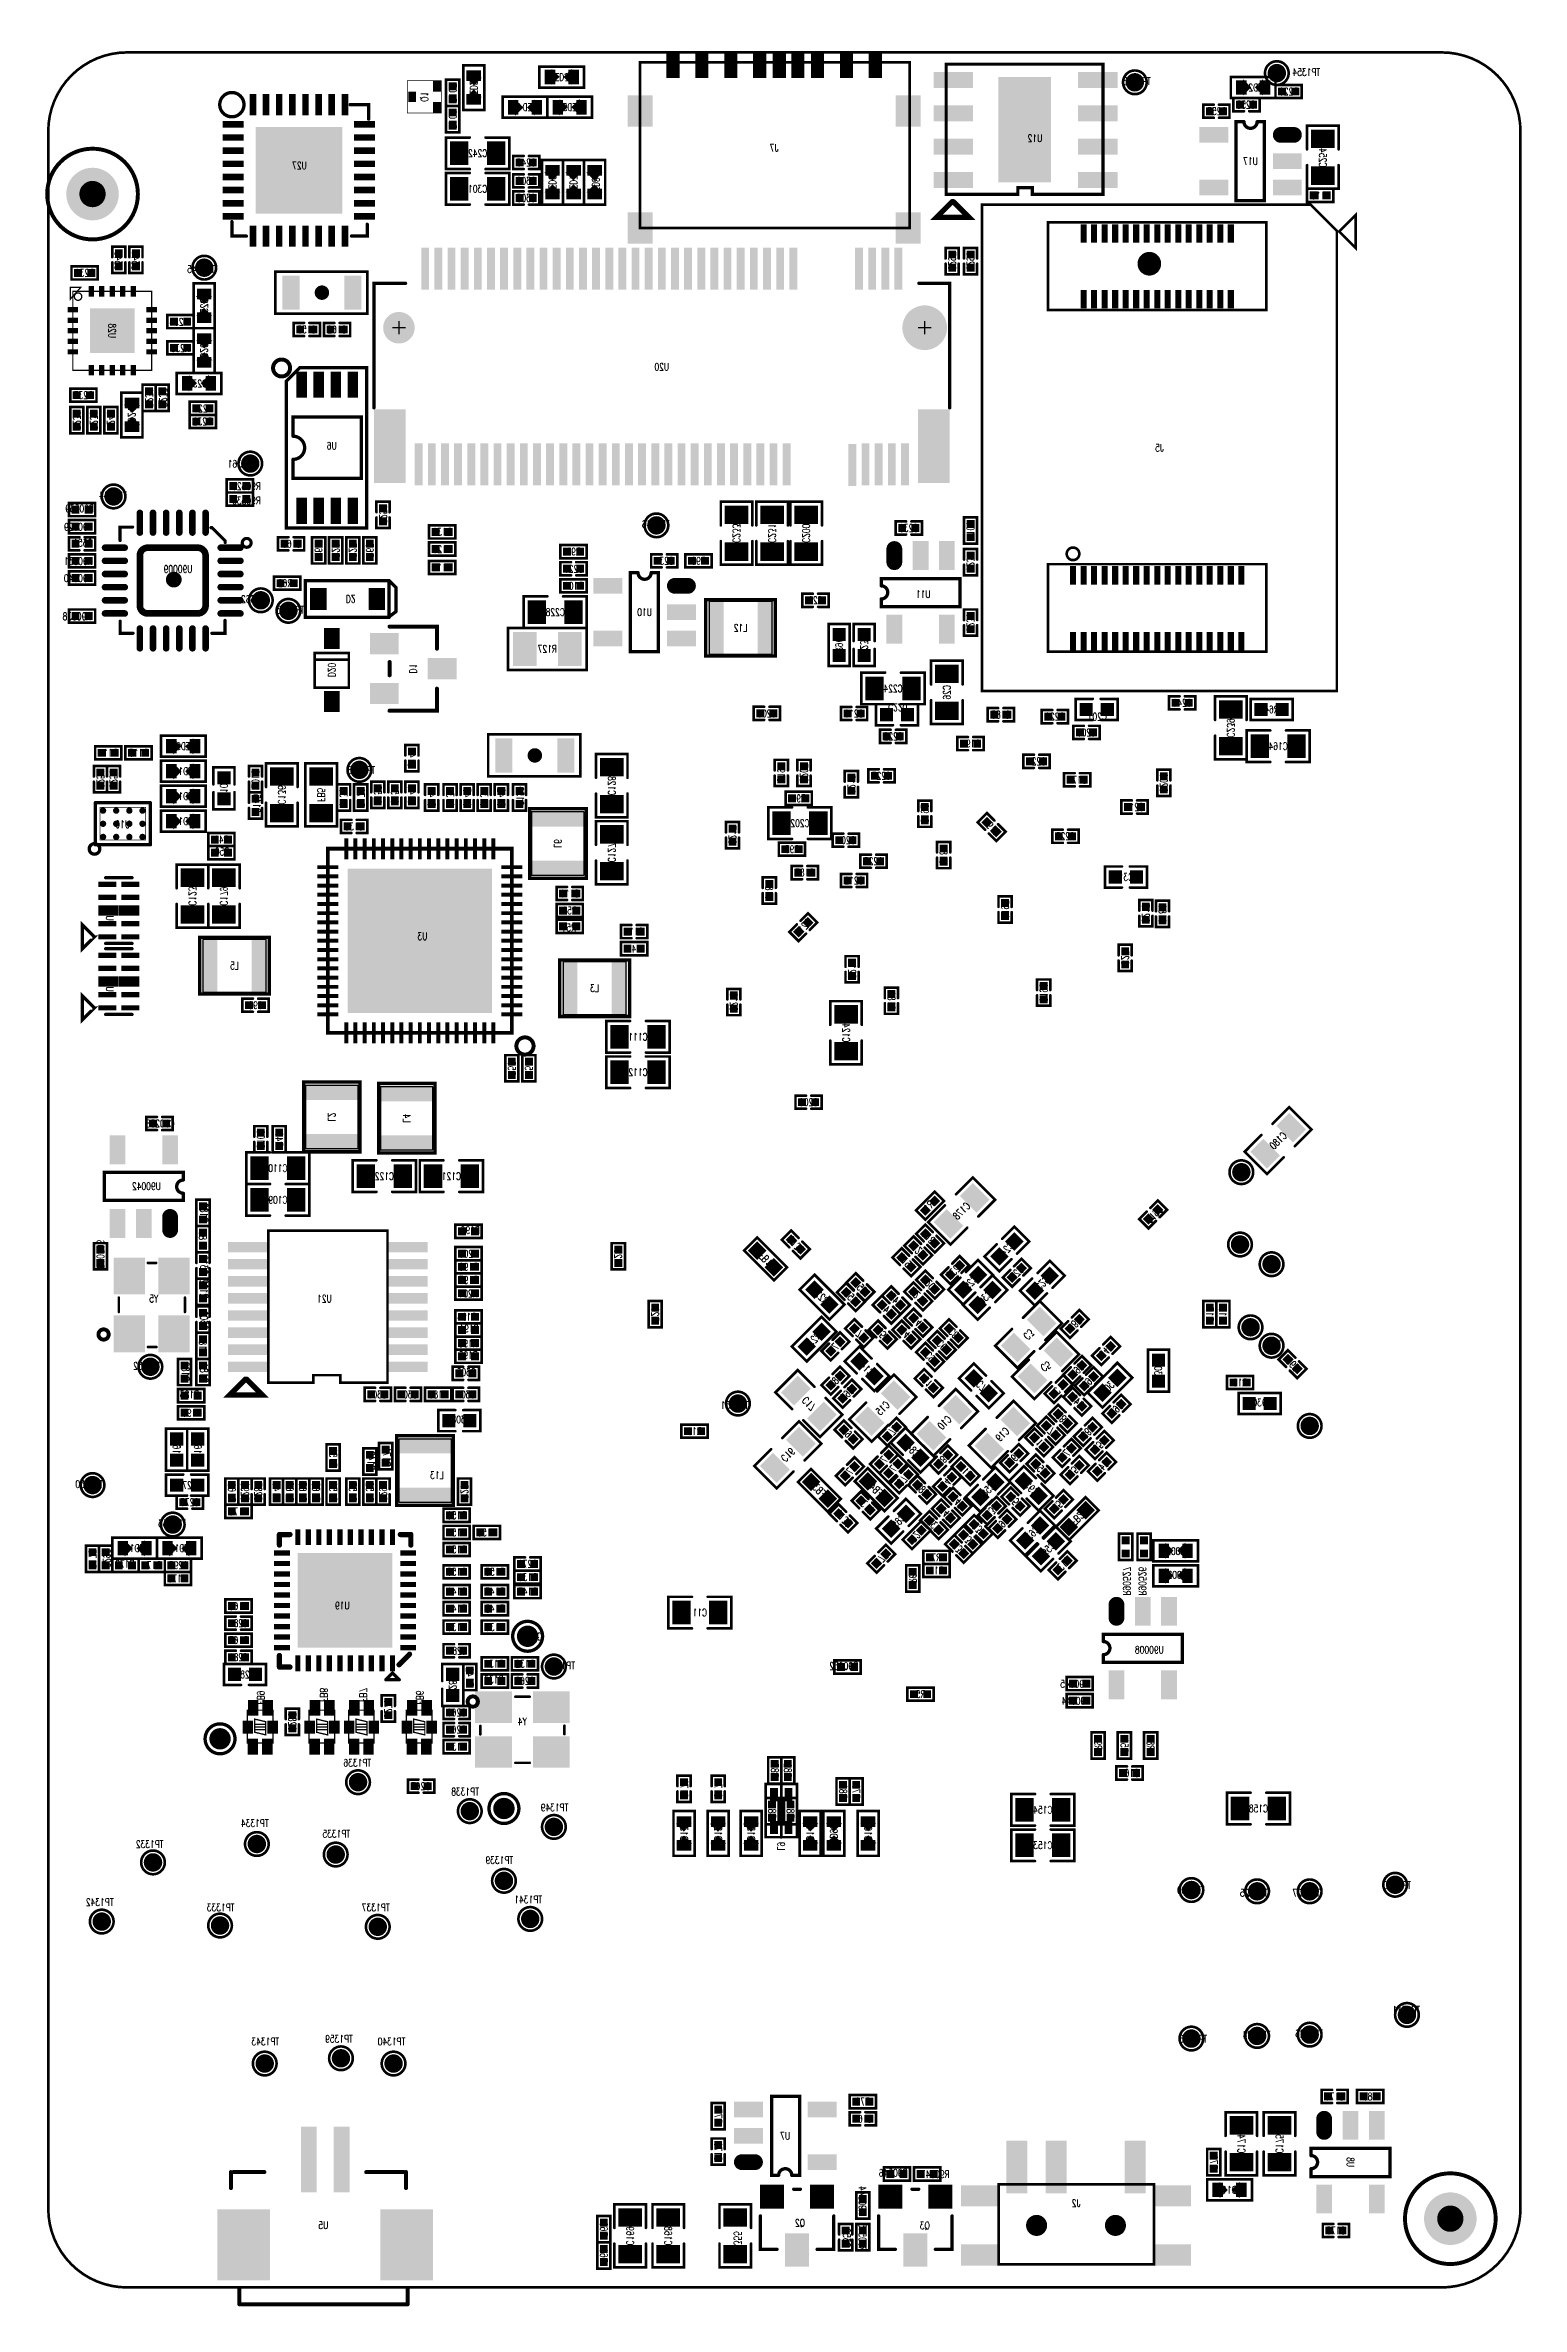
# Model space of a CAD drawing. Extents: x -52.6 to 3.6, y -24.2 to 61.8.
import ezdxf
from ezdxf.enums import TextEntityAlignment as Align

# ---------------------------------------------------------------- set-up
doc = ezdxf.new("R2010")
doc.units = 0
for name, pattern in [('KEEPOUT_00001000$0', [2, 1, 1]), ('TRMIDX_0', [2, 1, 1]), ('TRMIDX_1', [2, 1, 1]), ('TRMIDX_24', [2, 1, 1])]:
    doc.linetypes.add(name, pattern=pattern)
for name, color, linetype in [('BOARD_OUTLINE_00', 255, 'CONTINUOUS'), ('DRIL_NPLTE_THRU_01', 3, 'CONTINUOUS'), ('DRIL_NPLTE_THRU_02', 176, 'CONTINUOUS'), ('DRIL_NPLTE_THRU_03', 222, 'CONTINUOUS'), ('DRIL_NPLTE_THRU_04', 34, 'CONTINUOUS'), ('DRIL_NPLTE_THRU_05', 171, 'CONTINUOUS'), ('DRIL_NPLTE_THRU_06', 186, 'CONTINUOUS'), ('DRIL_NPLTE_THRU_07', 6, 'CONTINUOUS'), ('DRIL_NPLTE_THRU_08', 2, 'CONTINUOUS'), ('DRIL_PLTE_THRU_01', 3, 'CONTINUOUS'), ('DRIL_PLTE_THRU_02', 176, 'CONTINUOUS'), ('DRIL_PLTE_THRU_03', 222, 'CONTINUOUS'), ('DRIL_PLTE_THRU_04', 34, 'CONTINUOUS'), ('DRIL_PLTE_THRU_05', 171, 'CONTINUOUS'), ('DRIL_PLTE_THRU_06', 186, 'CONTINUOUS'), ('DRIL_PLTE_THRU_07', 6, 'CONTINUOUS'), ('DRIL_PLTE_THRU_08', 2, 'CONTINUOUS'), ('DRIL_SYMBOL', 255, 'CONTINUOUS'), ('KEEPOUT_01', 4, 'CONTINUOUS'), ('PADS_BOT', 56, 'CONTINUOUS'), ('PADS_INNER', 96, 'CONTINUOUS'), ('PADS_TOP', 96, 'CONTINUOUS'), ('PADS_XR_122', 3, 'CONTINUOUS'), ('PADS_XR_123', 3, 'CONTINUOUS'), ('PART_BOT_2DLINE_00', 130, 'CONTINUOUS'), ('PART_BOT_2DLINE_01', 5, 'CONTINUOUS'), ('PART_BOT_2DLINE_126', 254, 'CONTINUOUS'), ('PART_BOT_COPPER_01', 5, 'CONTINUOUS'), ('PART_BOT_COPPER_121', 4, 'CONTINUOUS'), ('PART_BOT_CUTOUT_01', 5, 'CONTINUOUS'), ('PART_NAME_129', 3, 'CONTINUOUS')]:
    doc.layers.add(name, color=color, linetype=linetype)
doc.styles.add('W0$04', font='simplex', dxfattribs={"width": 0.75})

# ---------------------------------------------------------------- blocks, each defined once
blk = doc.blocks.new('SMOOTH_0$1')
at = {"const_width": 0.05}
blk.add_lwpolyline([(-0.025, 0, 1), (0.025, 0, 1)], format="xyb", close=True, dxfattribs=at)
blk = doc.blocks.new('BOARD_1')
at = {"layer": 'BOARD_OUTLINE_00', "const_width": 0.1}
blk.add_lwpolyline([(2.96515, 77.63739, 0.41421356), (-0.03411, 74.63813), (-0.03411, -4.3651, 0.41421356), (2.96515, -7.36436), (52.96851, -7.36436, 0.41421356), (55.96777, -4.3651), (55.96777, 74.63813, 0.41421356), (52.96851, 77.63739)], format="xyb", close=True, dxfattribs=at)
at = {"layer": 'BOARD_OUTLINE_00'}
for p in [(2.96515, 77.63739), (-0.03411, 74.63813)]:
    blk.add_blockref('SMOOTH_0$1', p, dxfattribs=at)
blk = doc.blocks.new('PART_BODY_BOT_166')
at = {"layer": 'PART_BOT_2DLINE_126', "const_width": 0.1}
blk.add_lwpolyline([(-0.5, 0.25), (0.5, 0.25), (0.5, -0.25), (-0.5, -0.25)], close=True, dxfattribs=at)
at = {"layer": 'PART_BOT_2DLINE_126'}
for p in [(-0.5, 0.25), (0.5, 0.25), (-0.5, -0.25), (0.5, -0.25)]:
    blk.add_blockref('SMOOTH_0$1', p, dxfattribs=at)
blk = doc.blocks.new('DRIL_HOLE_0')
blk.add_lwpolyline([(0, 0, 1), (0, 0, 1)], format="xyb", close=True)
blk = doc.blocks.new('PAD_0')
blk.add_lwpolyline([(0, 0, 1), (0, 0, 1)], format="xyb", close=True)
blk = doc.blocks.new('PAD_1')
at = {"const_width": 0.3}
blk.add_lwpolyline([(-0.15, 0), (0.15, 0)], dxfattribs=at)
blk = doc.blocks.new('STK_BOT_408')
at = {"layer": 'DRIL_NPLTE_THRU_01'}
blk.add_blockref('DRIL_HOLE_0', (0, 0), dxfattribs=at)
at = {"layer": 'DRIL_NPLTE_THRU_02'}
blk.add_blockref('DRIL_HOLE_0', (0, 0), dxfattribs=at)
at = {"layer": 'DRIL_NPLTE_THRU_03'}
blk.add_blockref('DRIL_HOLE_0', (0, 0), dxfattribs=at)
at = {"layer": 'DRIL_NPLTE_THRU_04'}
blk.add_blockref('DRIL_HOLE_0', (0, 0), dxfattribs=at)
at = {"layer": 'DRIL_NPLTE_THRU_05'}
blk.add_blockref('DRIL_HOLE_0', (0, 0), dxfattribs=at)
at = {"layer": 'DRIL_NPLTE_THRU_06'}
blk.add_blockref('DRIL_HOLE_0', (0, 0), dxfattribs=at)
at = {"layer": 'DRIL_NPLTE_THRU_07'}
blk.add_blockref('DRIL_HOLE_0', (0, 0), dxfattribs=at)
at = {"layer": 'DRIL_NPLTE_THRU_08'}
blk.add_blockref('DRIL_HOLE_0', (0, 0), dxfattribs=at)
at = {"layer": 'PADS_BOT'}
blk.add_blockref('PAD_1', (0, 0), dxfattribs=at)
at = {"layer": 'PADS_INNER'}
blk.add_blockref('PAD_0', (0, 0), dxfattribs=at)
at = {"layer": 'PADS_TOP'}
blk.add_blockref('PAD_0', (0, 0), dxfattribs=at)
blk = doc.blocks.new('SYM_BOT_5')
for name, p in [('PART_BODY_BOT_166', (0, 0)), ('STK_BOT_408', (-0.25, 0)), ('STK_BOT_408', (0.25, 0))]:
    blk.add_blockref(name, p)
blk = doc.blocks.new('PART_BOT_3')
blk.add_blockref('SYM_BOT_5', (0, 0))
at = {"layer": 'PART_NAME_129', "style": 'W0$04', "width": 0.75}
blk.add_text('R18', height=0.28, rotation=180, dxfattribs=at).set_placement((0, 0), align=Align.MIDDLE_CENTER)
blk = doc.blocks.new('PART_BOT_6')
blk.add_blockref('SYM_BOT_5', (0, 0))
at = {"layer": 'PART_NAME_129', "style": 'W0$04', "width": 0.75}
blk.add_text('R157', height=0.28, rotation=180, dxfattribs=at).set_placement((0, 0), align=Align.MIDDLE_CENTER)
blk = doc.blocks.new('PART_BODY_BOT_175')
at = {"layer": 'PART_BOT_2DLINE_126', "const_width": 0.1}
for points in [[(-0.15, 0.4), (-0.8, 0.4), (-0.8, -0.4), (-0.15, -0.4)], [(0.15, -0.4), (0.8, -0.4), (0.8, 0.4), (0.15, 0.4)]]:
    blk.add_lwpolyline(points, dxfattribs=at)
at = {"layer": 'PART_BOT_2DLINE_126'}
for p in [(-0.8, 0.4), (-0.15, 0.4), (0.15, 0.4), (0.8, 0.4), (-0.8, -0.4), (-0.15, -0.4), (0.15, -0.4), (0.8, -0.4)]:
    blk.add_blockref('SMOOTH_0$1', p, dxfattribs=at)
blk = doc.blocks.new('PAD_2')
at = {"const_width": 0.5}
blk.add_lwpolyline([(-0.25, 0), (0.25, 0)], dxfattribs=at)
blk = doc.blocks.new('STK_BOT_435')
at = {"layer": 'DRIL_PLTE_THRU_01'}
blk.add_blockref('DRIL_HOLE_0', (0, 0), dxfattribs=at)
at = {"layer": 'DRIL_PLTE_THRU_02'}
blk.add_blockref('DRIL_HOLE_0', (0, 0), dxfattribs=at)
at = {"layer": 'DRIL_PLTE_THRU_03'}
blk.add_blockref('DRIL_HOLE_0', (0, 0), dxfattribs=at)
at = {"layer": 'DRIL_PLTE_THRU_04'}
blk.add_blockref('DRIL_HOLE_0', (0, 0), dxfattribs=at)
at = {"layer": 'DRIL_PLTE_THRU_05'}
blk.add_blockref('DRIL_HOLE_0', (0, 0), dxfattribs=at)
at = {"layer": 'DRIL_PLTE_THRU_06'}
blk.add_blockref('DRIL_HOLE_0', (0, 0), dxfattribs=at)
at = {"layer": 'DRIL_PLTE_THRU_07'}
blk.add_blockref('DRIL_HOLE_0', (0, 0), dxfattribs=at)
at = {"layer": 'DRIL_PLTE_THRU_08'}
blk.add_blockref('DRIL_HOLE_0', (0, 0), dxfattribs=at)
at = {"layer": 'PADS_BOT'}
blk.add_blockref('PAD_2', (0, 0), dxfattribs=at)
at = {"layer": 'PADS_INNER'}
blk.add_blockref('PAD_0', (0, 0), dxfattribs=at)
at = {"layer": 'PADS_TOP'}
blk.add_blockref('PAD_0', (0, 0), dxfattribs=at)
blk = doc.blocks.new('SYM_BOT_7')
for name, p in [('STK_BOT_435', (-0.4, 0)), ('PART_BODY_BOT_175', (0, 0)), ('STK_BOT_435', (0.4, 0))]:
    blk.add_blockref(name, p)
blk = doc.blocks.new('PART_BOT_9')
blk.add_blockref('SYM_BOT_7', (0, 0))
at = {"layer": 'PART_NAME_129', "style": 'W0$04', "width": 0.75}
blk.add_text('C59', height=0.28, dxfattribs=at).set_placement((0, 0), align=Align.MIDDLE_CENTER)
blk = doc.blocks.new('PART_BODY_BOT_164')
at = {"layer": 'PART_BOT_2DLINE_126', "const_width": 0.1}
for points in [[(-0.1, 0.25), (-0.5, 0.25), (-0.5, -0.25), (-0.1, -0.25)], [(0.1, 0.25), (0.5, 0.25), (0.5, -0.25), (0.1, -0.25)]]:
    blk.add_lwpolyline(points, dxfattribs=at)
at = {"layer": 'PART_BOT_2DLINE_126'}
for p in [(-0.5, 0.25), (-0.1, 0.25), (0.1, 0.25), (0.5, 0.25), (-0.5, -0.25), (-0.1, -0.25), (0.1, -0.25), (0.5, -0.25)]:
    blk.add_blockref('SMOOTH_0$1', p, dxfattribs=at)
blk = doc.blocks.new('SYM_BOT_9')
for name, p in [('PART_BODY_BOT_164', (0, 0)), ('STK_BOT_408', (-0.25, 0)), ('STK_BOT_408', (0.25, 0))]:
    blk.add_blockref(name, p)
blk = doc.blocks.new('PART_BOT_10')
blk.add_blockref('SYM_BOT_9', (0, 0))
at = {"layer": 'PART_NAME_129', "style": 'W0$04', "width": 0.75}
blk.add_text('C243', height=0.28, rotation=180, dxfattribs=at).set_placement((0, 0), align=Align.MIDDLE_CENTER)
blk = doc.blocks.new('PART_BOT_11')
blk.add_blockref('SYM_BOT_9', (0, 0))
at = {"layer": 'PART_NAME_129', "style": 'W0$04', "width": 0.75}
blk.add_text('C226', height=0.28, dxfattribs=at).set_placement((0, 0), align=Align.MIDDLE_CENTER)
blk = doc.blocks.new('PART_BOT_12')
blk.add_blockref('SYM_BOT_9', (0, 0))
at = {"layer": 'PART_NAME_129', "style": 'W0$04', "width": 0.75}
blk.add_text('C213', height=0.28, rotation=180, dxfattribs=at).set_placement((0, 0), align=Align.MIDDLE_CENTER)
blk = doc.blocks.new('PART_BOT_13')
blk.add_blockref('SYM_BOT_9', (0, 0))
at = {"layer": 'PART_NAME_129', "style": 'W0$04', "width": 0.75}
blk.add_text('C214', height=0.28, rotation=180, dxfattribs=at).set_placement((0, 0), align=Align.MIDDLE_CENTER)
blk = doc.blocks.new('PART_BODY_BOT_163')
at = {"layer": 'PART_BOT_2DLINE_126', "const_width": 0.1}
for points in [[(-0.3, 0.6), (-1.2, 0.6), (-1.2, -0.6), (-0.3, -0.6)], [(0.3, -0.6), (1.2, -0.6), (1.2, 0.6), (0.3, 0.6)]]:
    blk.add_lwpolyline(points, dxfattribs=at)
at = {"layer": 'PART_BOT_2DLINE_126'}
for p in [(-1.2, 0.6), (-0.3, 0.6), (0.3, 0.6), (1.2, 0.6), (-1.2, -0.6), (-0.3, -0.6), (0.3, -0.6), (1.2, -0.6)]:
    blk.add_blockref('SMOOTH_0$1', p, dxfattribs=at)
blk = doc.blocks.new('PAD_3')
at = {"const_width": 0.7}
blk.add_lwpolyline([(-0.45, 0), (0.45, 0)], dxfattribs=at)
blk = doc.blocks.new('STK_BOT_406')
at = {"layer": 'DRIL_PLTE_THRU_01'}
blk.add_blockref('DRIL_HOLE_0', (0, 0), dxfattribs=at)
at = {"layer": 'DRIL_PLTE_THRU_02'}
blk.add_blockref('DRIL_HOLE_0', (0, 0), dxfattribs=at)
at = {"layer": 'DRIL_PLTE_THRU_03'}
blk.add_blockref('DRIL_HOLE_0', (0, 0), dxfattribs=at)
at = {"layer": 'DRIL_PLTE_THRU_04'}
blk.add_blockref('DRIL_HOLE_0', (0, 0), dxfattribs=at)
at = {"layer": 'DRIL_PLTE_THRU_05'}
blk.add_blockref('DRIL_HOLE_0', (0, 0), dxfattribs=at)
at = {"layer": 'DRIL_PLTE_THRU_06'}
blk.add_blockref('DRIL_HOLE_0', (0, 0), dxfattribs=at)
at = {"layer": 'DRIL_PLTE_THRU_07'}
blk.add_blockref('DRIL_HOLE_0', (0, 0), dxfattribs=at)
at = {"layer": 'DRIL_PLTE_THRU_08'}
blk.add_blockref('DRIL_HOLE_0', (0, 0), dxfattribs=at)
at = {"layer": 'PADS_BOT', "rotation": 90}
blk.add_blockref('PAD_3', (0, 0), dxfattribs=at)
at = {"layer": 'PADS_INNER'}
blk.add_blockref('PAD_0', (0, 0), dxfattribs=at)
at = {"layer": 'PADS_TOP'}
blk.add_blockref('PAD_0', (0, 0), dxfattribs=at)
blk = doc.blocks.new('SYM_BOT_12')
for name, p in [('PART_BODY_BOT_163', (0, 0)), ('STK_BOT_406', (-0.7, 0)), ('STK_BOT_406', (0.7, 0))]:
    blk.add_blockref(name, p)
blk = doc.blocks.new('PART_BOT_15')
blk.add_blockref('SYM_BOT_12', (0, 0))
at = {"layer": 'PART_NAME_129', "style": 'W0$04', "width": 0.75}
blk.add_text('C242', height=0.28, dxfattribs=at).set_placement((0, 0), align=Align.MIDDLE_CENTER)
blk = doc.blocks.new('PART_BOT_17')
blk.add_blockref('SYM_BOT_9', (0, 0))
at = {"layer": 'PART_NAME_129', "style": 'W0$04', "width": 0.75}
blk.add_text('C150', height=0.28, dxfattribs=at).set_placement((0.05, 0.03), align=Align.MIDDLE_CENTER)
blk = doc.blocks.new('PART_BOT_18')
blk.add_blockref('SYM_BOT_9', (0, 0))
at = {"layer": 'PART_NAME_129', "style": 'W0$04', "width": 0.75}
blk.add_text('C291', height=0.28, dxfattribs=at).set_placement((0, 0), align=Align.MIDDLE_CENTER)
blk = doc.blocks.new('PART_BOT_21')
blk.add_blockref('SYM_BOT_12', (0, 0))
at = {"layer": 'PART_NAME_129', "style": 'W0$04', "width": 0.75}
blk.add_text('C16', height=0.28, dxfattribs=at).set_placement((0, 0), align=Align.MIDDLE_CENTER)
blk = doc.blocks.new('PART_BODY_BOT_181')
at = {"layer": 'PART_BOT_2DLINE_126', "const_width": 0.1}
blk.add_lwpolyline([(-0.8, -0.35), (-0.8, 0.35), (0.8, 0.35), (0.8, -0.35)], close=True, dxfattribs=at)
at = {"layer": 'PART_BOT_2DLINE_126'}
for p in [(-0.8, 0.35), (0.8, 0.35), (-0.8, -0.35), (0.8, -0.35)]:
    blk.add_blockref('SMOOTH_0$1', p, dxfattribs=at)
blk = doc.blocks.new('SYM_BOT_14')
for name, p in [('STK_BOT_435', (-0.45, 0)), ('PART_BODY_BOT_181', (0, 0)), ('STK_BOT_435', (0.45, 0))]:
    blk.add_blockref(name, p)
blk = doc.blocks.new('PART_BOT_22')
blk.add_blockref('SYM_BOT_14', (0, 0))
at = {"layer": 'PART_NAME_129', "style": 'W0$04', "width": 0.75}
blk.add_text('FB3', height=0.28, dxfattribs=at).set_placement((0, 0), align=Align.MIDDLE_CENTER)
blk = doc.blocks.new('PART_BOT_24')
blk.add_blockref('SYM_BOT_9', (0, 0))
at = {"layer": 'PART_NAME_129', "style": 'W0$04', "width": 0.75}
blk.add_text('C303', height=0.28, rotation=180, dxfattribs=at).set_placement((0, 0), align=Align.MIDDLE_CENTER)
blk = doc.blocks.new('PART_BOT_25')
blk.add_blockref('SYM_BOT_9', (0, 0))
at = {"layer": 'PART_NAME_129', "style": 'W0$04', "width": 0.75}
blk.add_text('C60', height=0.28, dxfattribs=at).set_placement((0, 0), align=Align.MIDDLE_CENTER)
blk = doc.blocks.new('PART_BOT_26')
blk.add_blockref('SYM_BOT_9', (0, 0))
at = {"layer": 'PART_NAME_129', "style": 'W0$04', "width": 0.75}
blk.add_text('C81', height=0.28, dxfattribs=at).set_placement((0, 0), align=Align.MIDDLE_CENTER)
blk = doc.blocks.new('PART_BOT_28')
blk.add_blockref('SYM_BOT_9', (0, 0))
at = {"layer": 'PART_NAME_129', "style": 'W0$04', "width": 0.75}
blk.add_text('C302', height=0.28, rotation=180, dxfattribs=at).set_placement((0, 0), align=Align.MIDDLE_CENTER)
blk = doc.blocks.new('PART_BOT_29')
blk.add_blockref('SYM_BOT_9', (0, 0))
at = {"layer": 'PART_NAME_129', "style": 'W0$04', "width": 0.75}
blk.add_text('C70', height=0.28, dxfattribs=at).set_placement((0, 0), align=Align.MIDDLE_CENTER)
blk = doc.blocks.new('PART_BOT_30')
blk.add_blockref('SYM_BOT_7', (0, 0))
at = {"layer": 'PART_NAME_129', "style": 'W0$04', "width": 0.75}
blk.add_text('C63', height=0.28, dxfattribs=at).set_placement((0, 0), align=Align.MIDDLE_CENTER)
blk = doc.blocks.new('PART_BOT_31')
blk.add_blockref('SYM_BOT_9', (0, 0))
at = {"layer": 'PART_NAME_129', "style": 'W0$04', "width": 0.75}
blk.add_text('C285', height=0.28, rotation=180, dxfattribs=at).set_placement((0, 0), align=Align.MIDDLE_CENTER)
blk = doc.blocks.new('PART_BODY_BOT_14')
at = {"layer": 'PART_BOT_2DLINE_126', "const_width": 0.10008}
blk.add_lwpolyline([(0.450088, 0, 1), (-0.450088, 0, 1)], format="xyb", close=True, dxfattribs=at)
blk = doc.blocks.new('PAD_4')
at = {"const_width": 0.35}
blk.add_lwpolyline([(0, -0.175, 1), (0, 0.175, 1)], format="xyb", close=True, dxfattribs=at)
blk = doc.blocks.new('STK_BOT_12')
at = {"layer": 'DRIL_PLTE_THRU_01'}
blk.add_blockref('DRIL_HOLE_0', (0, 0), dxfattribs=at)
at = {"layer": 'DRIL_PLTE_THRU_02'}
blk.add_blockref('DRIL_HOLE_0', (0, 0), dxfattribs=at)
at = {"layer": 'DRIL_PLTE_THRU_03'}
blk.add_blockref('DRIL_HOLE_0', (0, 0), dxfattribs=at)
at = {"layer": 'DRIL_PLTE_THRU_04'}
blk.add_blockref('DRIL_HOLE_0', (0, 0), dxfattribs=at)
at = {"layer": 'DRIL_PLTE_THRU_05'}
blk.add_blockref('DRIL_HOLE_0', (0, 0), dxfattribs=at)
at = {"layer": 'DRIL_PLTE_THRU_06'}
blk.add_blockref('DRIL_HOLE_0', (0, 0), dxfattribs=at)
at = {"layer": 'DRIL_PLTE_THRU_07'}
blk.add_blockref('DRIL_HOLE_0', (0, 0), dxfattribs=at)
at = {"layer": 'DRIL_PLTE_THRU_08'}
blk.add_blockref('DRIL_HOLE_0', (0, 0), dxfattribs=at)
at = {"layer": 'PADS_BOT'}
blk.add_blockref('PAD_4', (0, 0), dxfattribs=at)
at = {"layer": 'PADS_INNER'}
blk.add_blockref('PAD_0', (0, 0), dxfattribs=at)
at = {"layer": 'PADS_TOP'}
blk.add_blockref('PAD_0', (0, 0), dxfattribs=at)
blk = doc.blocks.new('SYM_BOT_16')
for name in ['PART_BODY_BOT_14', 'STK_BOT_12']:
    blk.add_blockref(name, (0, 0))
blk = doc.blocks.new('PART_BOT_33')
blk.add_blockref('SYM_BOT_16', (0, 0))
at = {"layer": 'PART_NAME_129', "style": 'W0$04', "width": 0.75}
blk.add_text('TP2', height=0.28, dxfattribs=at).set_placement((-0.3, -0.1))
blk = doc.blocks.new('PART_BOT_34')
blk.add_blockref('SYM_BOT_5', (0, 0))
at = {"layer": 'PART_NAME_129', "style": 'W0$04', "width": 0.75}
blk.add_text('R163', height=0.28, rotation=180, dxfattribs=at).set_placement((0, 0), align=Align.MIDDLE_CENTER)
blk = doc.blocks.new('PART_BOT_35')
blk.add_blockref('SYM_BOT_5', (0, 0))
at = {"layer": 'PART_NAME_129', "style": 'W0$04', "width": 0.75}
blk.add_text('R169', height=0.28, rotation=180, dxfattribs=at).set_placement((0.02, 0), align=Align.MIDDLE_CENTER)
blk = doc.blocks.new('PART_BOT_37')
blk.add_blockref('SYM_BOT_12', (0, 0))
at = {"layer": 'PART_NAME_129', "style": 'W0$04', "width": 0.75}
blk.add_text('C224', height=0.28, rotation=180, dxfattribs=at).set_placement((0, 0), align=Align.MIDDLE_CENTER)
blk = doc.blocks.new('PART_BOT_38')
blk.add_blockref('SYM_BOT_9', (0, 0))
at = {"layer": 'PART_NAME_129', "style": 'W0$04', "width": 0.75}
blk.add_text('C74', height=0.28, dxfattribs=at).set_placement((0, 0), align=Align.MIDDLE_CENTER)
blk = doc.blocks.new('PART_BOT_41')
blk.add_blockref('SYM_BOT_9', (0, 0))
at = {"layer": 'PART_NAME_129', "style": 'W0$04', "width": 0.75}
blk.add_text('C287', height=0.28, dxfattribs=at).set_placement((0, 0), align=Align.MIDDLE_CENTER)
blk = doc.blocks.new('PART_BOT_42')
blk.add_blockref('SYM_BOT_9', (0, 0))
at = {"layer": 'PART_NAME_129', "style": 'W0$04', "width": 0.75}
blk.add_text('C73', height=0.28, dxfattribs=at).set_placement((0, 0), align=Align.MIDDLE_CENTER)
blk = doc.blocks.new('PART_BOT_43')
blk.add_blockref('SYM_BOT_16', (0, 0))
at = {"layer": 'PART_NAME_129', "style": 'W0$04', "width": 0.75}
blk.add_text('TP4', height=0.28, dxfattribs=at).set_placement((-0.25, -0.15))
blk = doc.blocks.new('PART_BOT_44')
blk.add_blockref('SYM_BOT_9', (0, 0))
at = {"layer": 'PART_NAME_129', "style": 'W0$04', "width": 0.75}
blk.add_text('C155', height=0.28, dxfattribs=at).set_placement((0, 0), align=Align.MIDDLE_CENTER)
blk = doc.blocks.new('SMOOTH_0$127')
at = {"const_width": 0.0635}
blk.add_lwpolyline([(-0.03175, 0, 1), (0.03175, 0, 1)], format="xyb", close=True, dxfattribs=at)
blk = doc.blocks.new('SMOOTH_0$199898')
at = {"const_width": 0.099949}
blk.add_lwpolyline([(-0.049974, 0, 1), (0.049974, 0, 1)], format="xyb", close=True, dxfattribs=at)
blk = doc.blocks.new('PART_BODY_BOT_182')
at = {"layer": 'PART_BOT_2DLINE_00'}
for points, const_width in [([(2.1, 2.5), (2.5, 2.5)], 0.2), ([(2.5, 2.5), (2.5, 2.1)], 0.2), ([(-3.023, 2.057), (-3.023, 1.549)], 0.127), ([(-2.769, 1.803), (-3.023, 2.057)], 0.127), ([(-3.023, 1.549), (-2.769, 1.803)], 0.127), ([(-2.05, 2.45), (-2.45, 2.05)], 0.2), ([(-2.54, -2.1), (-2.54, -2.5)], 0.2), ([(-2.54, -2.5), (-2.1, -2.5)], 0.2), ([(2.5, -2.5), (2.1, -2.5)], 0.2), ([(2.5, -2.1), (2.5, -2.5)], 0.2)]:
    blk.add_lwpolyline(points, dxfattribs=dict(at, const_width=const_width))
for name, p in [('SMOOTH_0$199898', (2.1, 2.5)), ('SMOOTH_0$199898', (2.5, 2.5)), ('SMOOTH_0$199898', (2.5, 2.5)), ('SMOOTH_0$127', (-3.023, 2.057)), ('SMOOTH_0$127', (-3.023, 2.057)), ('SMOOTH_0$127', (-2.769, 1.803)), ('SMOOTH_0$127', (-2.769, 1.803)), ('SMOOTH_0$199898', (-2.45, 2.05)), ('SMOOTH_0$199898', (-2.05, 2.45)), ('SMOOTH_0$199898', (2.5, 2.1)), ('SMOOTH_0$127', (-3.023, 1.549)), ('SMOOTH_0$127', (-3.023, 1.549)), ('SMOOTH_0$199898', (-2.54, -2.1)), ('SMOOTH_0$199898', (-2.54, -2.5)), ('SMOOTH_0$199898', (-2.54, -2.5)), ('SMOOTH_0$199898', (-2.1, -2.5)), ('SMOOTH_0$199898', (2.1, -2.5)), ('SMOOTH_0$199898', (2.5, -2.1)), ('SMOOTH_0$199898', (2.5, -2.5)), ('SMOOTH_0$199898', (2.5, -2.5))]:
    blk.add_blockref(name, p, dxfattribs=at)
blk = doc.blocks.new('PAD_6')
at = {"const_width": 0.2}
blk.add_lwpolyline([(-0.3, 0), (0.3, 0)], dxfattribs=at)
blk = doc.blocks.new('STK_BOT_462')
at = {"layer": 'DRIL_PLTE_THRU_01'}
blk.add_blockref('DRIL_HOLE_0', (0, 0), dxfattribs=at)
at = {"layer": 'DRIL_PLTE_THRU_02'}
blk.add_blockref('DRIL_HOLE_0', (0, 0), dxfattribs=at)
at = {"layer": 'DRIL_PLTE_THRU_03'}
blk.add_blockref('DRIL_HOLE_0', (0, 0), dxfattribs=at)
at = {"layer": 'DRIL_PLTE_THRU_04'}
blk.add_blockref('DRIL_HOLE_0', (0, 0), dxfattribs=at)
at = {"layer": 'DRIL_PLTE_THRU_05'}
blk.add_blockref('DRIL_HOLE_0', (0, 0), dxfattribs=at)
at = {"layer": 'DRIL_PLTE_THRU_06'}
blk.add_blockref('DRIL_HOLE_0', (0, 0), dxfattribs=at)
at = {"layer": 'DRIL_PLTE_THRU_07'}
blk.add_blockref('DRIL_HOLE_0', (0, 0), dxfattribs=at)
at = {"layer": 'DRIL_PLTE_THRU_08'}
blk.add_blockref('DRIL_HOLE_0', (0, 0), dxfattribs=at)
at = {"layer": 'PADS_BOT'}
blk.add_blockref('PAD_6', (0, 0), dxfattribs=at)
at = {"layer": 'PADS_INNER'}
blk.add_blockref('PAD_0', (0, 0), dxfattribs=at)
at = {"layer": 'PADS_TOP'}
blk.add_blockref('PAD_0', (0, 0), dxfattribs=at)
at = {"layer": 'PADS_XR_122'}
blk.add_blockref('PAD_0', (0, 0), dxfattribs=at)
at = {"layer": 'PADS_XR_123'}
blk.add_blockref('PAD_6', (0, 0), dxfattribs=at)
blk = doc.blocks.new('STK_BOT_463')
at = {"layer": 'DRIL_PLTE_THRU_01'}
blk.add_blockref('DRIL_HOLE_0', (0, 0), dxfattribs=at)
at = {"layer": 'DRIL_PLTE_THRU_02'}
blk.add_blockref('DRIL_HOLE_0', (0, 0), dxfattribs=at)
at = {"layer": 'DRIL_PLTE_THRU_03'}
blk.add_blockref('DRIL_HOLE_0', (0, 0), dxfattribs=at)
at = {"layer": 'DRIL_PLTE_THRU_04'}
blk.add_blockref('DRIL_HOLE_0', (0, 0), dxfattribs=at)
at = {"layer": 'DRIL_PLTE_THRU_05'}
blk.add_blockref('DRIL_HOLE_0', (0, 0), dxfattribs=at)
at = {"layer": 'DRIL_PLTE_THRU_06'}
blk.add_blockref('DRIL_HOLE_0', (0, 0), dxfattribs=at)
at = {"layer": 'DRIL_PLTE_THRU_07'}
blk.add_blockref('DRIL_HOLE_0', (0, 0), dxfattribs=at)
at = {"layer": 'DRIL_PLTE_THRU_08'}
blk.add_blockref('DRIL_HOLE_0', (0, 0), dxfattribs=at)
at = {"layer": 'PADS_BOT', "rotation": 90}
blk.add_blockref('PAD_6', (0, 0), dxfattribs=at)
at = {"layer": 'PADS_INNER'}
blk.add_blockref('PAD_0', (0, 0), dxfattribs=at)
at = {"layer": 'PADS_TOP', "rotation": 90}
blk.add_blockref('PAD_0', (0, 0), dxfattribs=at)
at = {"layer": 'PADS_XR_122', "rotation": 90}
blk.add_blockref('PAD_0', (0, 0), dxfattribs=at)
at = {"layer": 'PADS_XR_123', "rotation": 90}
blk.add_blockref('PAD_6', (0, 0), dxfattribs=at)
blk = doc.blocks.new('PAD_8')
at = {"const_width": 3.599992}
blk.add_lwpolyline([(-1.799996, 0), (1.799996, 0)], dxfattribs=at)
blk = doc.blocks.new('STK_BOT_464')
at = {"layer": 'DRIL_PLTE_THRU_01'}
blk.add_blockref('DRIL_HOLE_0', (0, 0), dxfattribs=at)
at = {"layer": 'DRIL_PLTE_THRU_02'}
blk.add_blockref('DRIL_HOLE_0', (0, 0), dxfattribs=at)
at = {"layer": 'DRIL_PLTE_THRU_03'}
blk.add_blockref('DRIL_HOLE_0', (0, 0), dxfattribs=at)
at = {"layer": 'DRIL_PLTE_THRU_04'}
blk.add_blockref('DRIL_HOLE_0', (0, 0), dxfattribs=at)
at = {"layer": 'DRIL_PLTE_THRU_05'}
blk.add_blockref('DRIL_HOLE_0', (0, 0), dxfattribs=at)
at = {"layer": 'DRIL_PLTE_THRU_06'}
blk.add_blockref('DRIL_HOLE_0', (0, 0), dxfattribs=at)
at = {"layer": 'DRIL_PLTE_THRU_07'}
blk.add_blockref('DRIL_HOLE_0', (0, 0), dxfattribs=at)
at = {"layer": 'DRIL_PLTE_THRU_08'}
blk.add_blockref('DRIL_HOLE_0', (0, 0), dxfattribs=at)
at = {"layer": 'PADS_BOT'}
blk.add_blockref('PAD_8', (0, 0), dxfattribs=at)
at = {"layer": 'PADS_INNER'}
blk.add_blockref('PAD_0', (0, 0), dxfattribs=at)
at = {"layer": 'PADS_TOP'}
blk.add_blockref('PAD_0', (0, 0), dxfattribs=at)
at = {"layer": 'PADS_XR_122'}
blk.add_blockref('PAD_0', (0, 0), dxfattribs=at)
at = {"layer": 'PADS_XR_123'}
blk.add_blockref('PAD_8', (0, 0), dxfattribs=at)
blk = doc.blocks.new('SYM_BOT_17')
for name, p in [('PART_BODY_BOT_182', (0, 0)), ('STK_BOT_463', (-1.8, 2.4)), ('STK_BOT_463', (-1.4, 2.4)), ('STK_BOT_463', (-1, 2.4)), ('STK_BOT_463', (-0.6, 2.4)), ('STK_BOT_463', (-0.2, 2.4)), ('STK_BOT_463', (0.2, 2.4)), ('STK_BOT_463', (0.6, 2.4)), ('STK_BOT_463', (1, 2.4)), ('STK_BOT_463', (1.4, 2.4)), ('STK_BOT_463', (1.8, 2.4)), ('STK_BOT_464', (0, 0)), ('STK_BOT_462', (-2.4, 1.8)), ('STK_BOT_462', (2.4, 1.8)), ('STK_BOT_462', (-2.4, 1.4)), ('STK_BOT_462', (-2.4, 1)), ('STK_BOT_462', (2.4, 1.4)), ('STK_BOT_462', (2.4, 1)), ('STK_BOT_462', (-2.4, 0.6)), ('STK_BOT_462', (-2.4, 0.2)), ('STK_BOT_462', (2.4, 0.6)), ('STK_BOT_462', (2.4, 0.2)), ('STK_BOT_462', (-2.4, -0.2)), ('STK_BOT_462', (-2.4, -0.6)), ('STK_BOT_462', (2.4, -0.2)), ('STK_BOT_462', (2.4, -0.6)), ('STK_BOT_462', (-2.4, -1)), ('STK_BOT_462', (-2.4, -1.4)), ('STK_BOT_462', (-2.4, -1.8)), ('STK_BOT_462', (2.4, -1)), ('STK_BOT_462', (2.4, -1.4)), ('STK_BOT_462', (2.4, -1.8)), ('STK_BOT_463', (-1.8, -2.4)), ('STK_BOT_463', (-1.4, -2.4)), ('STK_BOT_463', (-1, -2.4)), ('STK_BOT_463', (-0.6, -2.4)), ('STK_BOT_463', (-0.2, -2.4)), ('STK_BOT_463', (0.2, -2.4)), ('STK_BOT_463', (0.6, -2.4)), ('STK_BOT_463', (1, -2.4)), ('STK_BOT_463', (1.4, -2.4)), ('STK_BOT_463', (1.8, -2.4))]:
    blk.add_blockref(name, p)
blk = doc.blocks.new('PART_BOT_46')
blk.add_blockref('SYM_BOT_17', (0, 0))
at = {"layer": 'PART_NAME_129', "style": 'W0$04', "width": 0.75}
blk.add_text('U19', height=0.28, rotation=270, dxfattribs=at).set_placement((-0.199, -0.109), align=Align.MIDDLE_CENTER)
blk = doc.blocks.new('PART_BOT_47')
blk.add_blockref('SYM_BOT_5', (0, 0))
at = {"layer": 'PART_NAME_129', "style": 'W0$04', "width": 0.75}
blk.add_text('R149', height=0.28, rotation=180, dxfattribs=at).set_placement((-0.03, -0.05), align=Align.MIDDLE_CENTER)
blk = doc.blocks.new('PART_BOT_48')
blk.add_blockref('SYM_BOT_16', (0, 0))
blk = doc.blocks.new('PART_BOT_49')
blk.add_blockref('SYM_BOT_9', (0, 0))
at = {"layer": 'PART_NAME_129', "style": 'W0$04', "width": 0.75}
blk.add_text('C77', height=0.28, dxfattribs=at).set_placement((0, 0), align=Align.MIDDLE_CENTER)
blk = doc.blocks.new('PART_BOT_51')
blk.add_blockref('SYM_BOT_12', (0, 0))
at = {"layer": 'PART_NAME_129', "style": 'W0$04', "width": 0.75}
blk.add_text('C112', height=0.28, rotation=180, dxfattribs=at).set_placement((0, 0), align=Align.MIDDLE_CENTER)
blk = doc.blocks.new('PART_BOT_52')
blk.add_blockref('SYM_BOT_5', (0, 0))
at = {"layer": 'PART_NAME_129', "style": 'W0$04', "width": 0.75}
blk.add_text('R90506', height=0.28, rotation=180, dxfattribs=at).set_placement((-0.08, 0), align=Align.MIDDLE_CENTER)
blk = doc.blocks.new('PART_BOT_53')
blk.add_blockref('SYM_BOT_9', (0, 0))
at = {"layer": 'PART_NAME_129', "style": 'W0$04', "width": 0.75}
blk.add_text('C37', height=0.28, dxfattribs=at).set_placement((0, 0), align=Align.MIDDLE_CENTER)
blk = doc.blocks.new('PART_BOT_54')
blk.add_blockref('SYM_BOT_7', (0, 0))
at = {"layer": 'PART_NAME_129', "style": 'W0$04', "width": 0.75}
blk.add_text('C58', height=0.28, dxfattribs=at).set_placement((0, 0), align=Align.MIDDLE_CENTER)
blk = doc.blocks.new('PART_BOT_56')
blk.add_blockref('SYM_BOT_9', (0, 0))
at = {"layer": 'PART_NAME_129', "style": 'W0$04', "width": 0.75}
blk.add_text('C142', height=0.28, dxfattribs=at).set_placement((0, 0), align=Align.MIDDLE_CENTER)
blk = doc.blocks.new('PART_BOT_58')
blk.add_blockref('SYM_BOT_9', (0, 0))
at = {"layer": 'PART_NAME_129', "style": 'W0$04', "width": 0.75}
blk.add_text('C76', height=0.28, dxfattribs=at).set_placement((0, 0), align=Align.MIDDLE_CENTER)
blk = doc.blocks.new('PART_BOT_59')
blk.add_blockref('SYM_BOT_9', (0, 0))
at = {"layer": 'PART_NAME_129', "style": 'W0$04', "width": 0.75}
blk.add_text('C143', height=0.28, dxfattribs=at).set_placement((0, 0), align=Align.MIDDLE_CENTER)
blk = doc.blocks.new('PART_BOT_60')
blk.add_blockref('SYM_BOT_9', (0, 0))
at = {"layer": 'PART_NAME_129', "style": 'W0$04', "width": 0.75}
blk.add_text('C293', height=0.28, rotation=180, dxfattribs=at).set_placement((0.02, 0), align=Align.MIDDLE_CENTER)
blk = doc.blocks.new('PART_BOT_61')
blk.add_blockref('SYM_BOT_9', (0, 0))
at = {"layer": 'PART_NAME_129', "style": 'W0$04', "width": 0.75}
blk.add_text('C234', height=0.28, dxfattribs=at).set_placement((0, 0), align=Align.MIDDLE_CENTER)
blk = doc.blocks.new('PART_BOT_63')
blk.add_blockref('SYM_BOT_9', (0, 0))
at = {"layer": 'PART_NAME_129', "style": 'W0$04', "width": 0.75}
blk.add_text('C119', height=0.28, rotation=180, dxfattribs=at).set_placement((0, 0), align=Align.MIDDLE_CENTER)
blk = doc.blocks.new('PART_BOT_65')
blk.add_blockref('SYM_BOT_9', (0, 0))
at = {"layer": 'PART_NAME_129', "style": 'W0$04', "width": 0.75}
blk.add_text('C207', height=0.28, dxfattribs=at).set_placement((0, 0), align=Align.MIDDLE_CENTER)
blk = doc.blocks.new('PART_BOT_66')
blk.add_blockref('SYM_BOT_9', (0, 0))
at = {"layer": 'PART_NAME_129', "style": 'W0$04', "width": 0.75}
blk.add_text('C197', height=0.28, dxfattribs=at).set_placement((0, 0), align=Align.MIDDLE_CENTER)
blk = doc.blocks.new('PART_BOT_67')
blk.add_blockref('SYM_BOT_12', (0, 0))
at = {"layer": 'PART_NAME_129', "style": 'W0$04', "width": 0.75}
blk.add_text('C180', height=0.28, dxfattribs=at).set_placement((0, 0), align=Align.MIDDLE_CENTER)
blk = doc.blocks.new('PART_BOT_68')
blk.add_blockref('SYM_BOT_9', (0, 0))
at = {"layer": 'PART_NAME_129', "style": 'W0$04', "width": 0.75}
blk.add_text('C46', height=0.28, dxfattribs=at).set_placement((0, 0), align=Align.MIDDLE_CENTER)
blk = doc.blocks.new('PART_BOT_70')
blk.add_blockref('SYM_BOT_9', (0, 0))
at = {"layer": 'PART_NAME_129', "style": 'W0$04', "width": 0.75}
blk.add_text('C139', height=0.28, dxfattribs=at).set_placement((0, 0), align=Align.MIDDLE_CENTER)
blk = doc.blocks.new('PART_BOT_71')
blk.add_blockref('SYM_BOT_12', (0, 0))
at = {"layer": 'PART_NAME_129', "style": 'W0$04', "width": 0.75}
blk.add_text('C154', height=0.28, dxfattribs=at).set_placement((0, 0), align=Align.MIDDLE_CENTER)
blk = doc.blocks.new('PART_BOT_72')
blk.add_blockref('SYM_BOT_9', (0, 0))
at = {"layer": 'PART_NAME_129', "style": 'W0$04', "width": 0.75}
blk.add_text('C235', height=0.28, dxfattribs=at).set_placement((0, 0), align=Align.MIDDLE_CENTER)
blk = doc.blocks.new('PART_BOT_73')
blk.add_blockref('SYM_BOT_9', (0, 0))
at = {"layer": 'PART_NAME_129', "style": 'W0$04', "width": 0.75}
blk.add_text('C38', height=0.28, dxfattribs=at).set_placement((0, 0), align=Align.MIDDLE_CENTER)
blk = doc.blocks.new('PART_BOT_74')
blk.add_blockref('SYM_BOT_12', (0, 0))
at = {"layer": 'PART_NAME_129', "style": 'W0$04', "width": 0.75}
blk.add_text('C153', height=0.28, dxfattribs=at).set_placement((0, 0), align=Align.MIDDLE_CENTER)
blk = doc.blocks.new('PART_BOT_75')
blk.add_blockref('SYM_BOT_9', (0, 0))
at = {"layer": 'PART_NAME_129', "style": 'W0$04', "width": 0.75}
blk.add_text('C72', height=0.28, dxfattribs=at).set_placement((0, 0), align=Align.MIDDLE_CENTER)
blk = doc.blocks.new('PART_BOT_76')
blk.add_blockref('SYM_BOT_7', (0, 0))
at = {"layer": 'PART_NAME_129', "style": 'W0$04', "width": 0.75}
blk.add_text('C236', height=0.28, dxfattribs=at).set_placement((0, 0), align=Align.MIDDLE_CENTER)
blk = doc.blocks.new('SMOOTH_0$0254')
at = {"const_width": 0.0127}
blk.add_lwpolyline([(-0.00635, 0, 1), (0.00635, 0, 1)], format="xyb", close=True, dxfattribs=at)
blk = doc.blocks.new('PART_BODY_BOT_15')
at = {"layer": 'PART_BOT_2DLINE_00', "const_width": 0.127}
for points in [[(-0.299974, 0.29718), (-0.29718, 0.299974)], [(-0.299974, -1.800098), (-0.299974, 0.29718)], [(-0.29718, 0.299974), (1.299972, 0.299974)], [(1.299972, 0.299974), (1.299972, -1.800098)], [(1.299972, -1.800098), (-0.299974, -1.800098)]]:
    blk.add_lwpolyline(points, dxfattribs=at)
at = {"layer": 'PART_BOT_2DLINE_00', "const_width": 0.0254}
blk.add_lwpolyline([(-0.119888, -1.620012), (-0.119888, 0.119888), (1.119886, 0.119888), (1.119886, -1.620012)], close=True, dxfattribs=at)
at = {"layer": 'PART_BOT_2DLINE_00', "const_width": 0.127}
blk.add_lwpolyline([(1.255522, 0.325882, 1), (1.655318, 0.325882, 1)], format="xyb", close=True, dxfattribs=at)
at = {"layer": 'PART_BOT_2DLINE_00'}
for name, p in [('SMOOTH_0$127', (-0.299974, 0.29718)), ('SMOOTH_0$127', (-0.299974, 0.29718)), ('SMOOTH_0$127', (-0.29718, 0.299974)), ('SMOOTH_0$127', (-0.29718, 0.299974)), ('SMOOTH_0$0254', (-0.119888, 0.119888)), ('SMOOTH_0$0254', (1.119886, 0.119888)), ('SMOOTH_0$127', (1.299972, 0.299974)), ('SMOOTH_0$127', (1.299972, 0.299974)), ('SMOOTH_0$0254', (-0.119888, -1.620012)), ('SMOOTH_0$0254', (1.119886, -1.620012)), ('SMOOTH_0$127', (-0.299974, -1.800098)), ('SMOOTH_0$127', (-0.299974, -1.800098)), ('SMOOTH_0$127', (1.299972, -1.800098)), ('SMOOTH_0$127', (1.299972, -1.800098))]:
    blk.add_blockref(name, p, dxfattribs=at)
blk = doc.blocks.new('PAD_10')
at = {"const_width": 0.12}
blk.add_lwpolyline([(0, -0.06, 1), (0, 0.06, 1)], format="xyb", close=True, dxfattribs=at)
blk = doc.blocks.new('STK_BOT_18')
at = {"layer": 'DRIL_PLTE_THRU_01'}
blk.add_blockref('DRIL_HOLE_0', (0, 0), dxfattribs=at)
at = {"layer": 'DRIL_PLTE_THRU_02'}
blk.add_blockref('DRIL_HOLE_0', (0, 0), dxfattribs=at)
at = {"layer": 'DRIL_PLTE_THRU_03'}
blk.add_blockref('DRIL_HOLE_0', (0, 0), dxfattribs=at)
at = {"layer": 'DRIL_PLTE_THRU_04'}
blk.add_blockref('DRIL_HOLE_0', (0, 0), dxfattribs=at)
at = {"layer": 'DRIL_PLTE_THRU_05'}
blk.add_blockref('DRIL_HOLE_0', (0, 0), dxfattribs=at)
at = {"layer": 'DRIL_PLTE_THRU_06'}
blk.add_blockref('DRIL_HOLE_0', (0, 0), dxfattribs=at)
at = {"layer": 'DRIL_PLTE_THRU_07'}
blk.add_blockref('DRIL_HOLE_0', (0, 0), dxfattribs=at)
at = {"layer": 'DRIL_PLTE_THRU_08'}
blk.add_blockref('DRIL_HOLE_0', (0, 0), dxfattribs=at)
at = {"layer": 'PADS_BOT'}
blk.add_blockref('PAD_10', (0, 0), dxfattribs=at)
at = {"layer": 'PADS_INNER'}
blk.add_blockref('PAD_0', (0, 0), dxfattribs=at)
at = {"layer": 'PADS_TOP'}
blk.add_blockref('PAD_0', (0, 0), dxfattribs=at)
at = {"layer": 'PADS_XR_122'}
blk.add_blockref('PAD_0', (0, 0), dxfattribs=at)
at = {"layer": 'PADS_XR_123'}
blk.add_blockref('PAD_10', (0, 0), dxfattribs=at)
blk = doc.blocks.new('SYM_BOT_20')
for name, p in [('PART_BODY_BOT_15', (0, 0)), ('STK_BOT_18', (0, 0)), ('STK_BOT_18', (0.500126, 0)), ('STK_BOT_18', (0.999998, 0)), ('STK_BOT_18', (0, -0.500126)), ('STK_BOT_18', (0.500126, -0.500126)), ('STK_BOT_18', (0.999998, -0.500126)), ('STK_BOT_18', (0, -0.999998)), ('STK_BOT_18', (0, -1.500124)), ('STK_BOT_18', (0.500126, -0.999998)), ('STK_BOT_18', (0.500126, -1.500124)), ('STK_BOT_18', (0.999998, -0.999998)), ('STK_BOT_18', (0.999998, -1.500124))]:
    blk.add_blockref(name, p)
blk = doc.blocks.new('PART_BOT_77')
blk.add_blockref('SYM_BOT_20', (0, 0))
at = {"layer": 'PART_NAME_129', "style": 'W0$04', "width": 0.75}
blk.add_text('U16', height=0.28, rotation=90, dxfattribs=at).set_placement((0.52, -0.75), align=Align.MIDDLE_CENTER)
blk = doc.blocks.new('PART_BOT_79')
blk.add_blockref('SYM_BOT_12', (0, 0))
at = {"layer": 'PART_NAME_129', "style": 'W0$04', "width": 0.75}
blk.add_text('C10', height=0.28, dxfattribs=at).set_placement((0, 0), align=Align.MIDDLE_CENTER)
blk = doc.blocks.new('PART_BOT_80')
blk.add_blockref('SYM_BOT_5', (0, 0))
at = {"layer": 'PART_NAME_129', "style": 'W0$04', "width": 0.75}
blk.add_text('R69', height=0.28, rotation=180, dxfattribs=at).set_placement((0, 0), align=Align.MIDDLE_CENTER)
blk = doc.blocks.new('PART_BOT_81')
blk.add_blockref('SYM_BOT_12', (0, 0))
at = {"layer": 'PART_NAME_129', "style": 'W0$04', "width": 0.75}
blk.add_text('C233', height=0.28, dxfattribs=at).set_placement((0, 0), align=Align.MIDDLE_CENTER)
blk = doc.blocks.new('PART_BOT_82')
blk.add_blockref('SYM_BOT_12', (0, 0))
at = {"layer": 'PART_NAME_129', "style": 'W0$04', "width": 0.75}
blk.add_text('C202', height=0.28, dxfattribs=at).set_placement((0, 0), align=Align.MIDDLE_CENTER)
blk = doc.blocks.new('PART_BOT_83')
blk.add_blockref('SYM_BOT_9', (0, 0))
at = {"layer": 'PART_NAME_129', "style": 'W0$04', "width": 0.75}
blk.add_text('C251', height=0.28, dxfattribs=at).set_placement((0, 0), align=Align.MIDDLE_CENTER)
blk = doc.blocks.new('PART_BOT_84')
blk.add_blockref('SYM_BOT_9', (0, 0))
at = {"layer": 'PART_NAME_129', "style": 'W0$04', "width": 0.75}
blk.add_text('C83', height=0.28, dxfattribs=at).set_placement((0, 0), align=Align.MIDDLE_CENTER)
blk = doc.blocks.new('PART_BOT_85')
blk.add_blockref('SYM_BOT_9', (0, 0))
at = {"layer": 'PART_NAME_129', "style": 'W0$04', "width": 0.75}
blk.add_text('C292', height=0.28, dxfattribs=at).set_placement((0.02, 0.05), align=Align.MIDDLE_CENTER)
blk = doc.blocks.new('SMOOTH_0$150114')
at = {"const_width": 0.075057}
blk.add_lwpolyline([(-0.037528, 0, 1), (0.037528, 0, 1)], format="xyb", close=True, dxfattribs=at)
blk = doc.blocks.new('PART_BODY_BOT_16')
at = {"layer": 'PART_BOT_2DLINE_00', "const_width": 0.15}
blk.add_lwpolyline([(-4.327, 4, 1), (-3.673, 4, 1)], format="xyb", close=True, dxfattribs=at)
blk.add_lwpolyline([(-3.5, 3.5), (3.5, 3.5), (3.5, -3.5), (-3.5, -3.5)], close=True, dxfattribs=at)
at = {"layer": 'PART_BOT_2DLINE_00'}
for p in [(-3.5, 3.5), (3.5, 3.5), (-3.5, -3.5), (3.5, -3.5)]:
    blk.add_blockref('SMOOTH_0$150114', p, dxfattribs=at)
blk = doc.blocks.new('PAD_11')
at = {"const_width": 0.15}
blk.add_lwpolyline([(-0.4, 0), (0.4, 0)], dxfattribs=at)
blk = doc.blocks.new('STK_BOT_19')
at = {"layer": 'DRIL_PLTE_THRU_01'}
blk.add_blockref('DRIL_HOLE_0', (0, 0), dxfattribs=at)
at = {"layer": 'DRIL_PLTE_THRU_02'}
blk.add_blockref('DRIL_HOLE_0', (0, 0), dxfattribs=at)
at = {"layer": 'DRIL_PLTE_THRU_03'}
blk.add_blockref('DRIL_HOLE_0', (0, 0), dxfattribs=at)
at = {"layer": 'DRIL_PLTE_THRU_04'}
blk.add_blockref('DRIL_HOLE_0', (0, 0), dxfattribs=at)
at = {"layer": 'DRIL_PLTE_THRU_05'}
blk.add_blockref('DRIL_HOLE_0', (0, 0), dxfattribs=at)
at = {"layer": 'DRIL_PLTE_THRU_06'}
blk.add_blockref('DRIL_HOLE_0', (0, 0), dxfattribs=at)
at = {"layer": 'DRIL_PLTE_THRU_07'}
blk.add_blockref('DRIL_HOLE_0', (0, 0), dxfattribs=at)
at = {"layer": 'DRIL_PLTE_THRU_08'}
blk.add_blockref('DRIL_HOLE_0', (0, 0), dxfattribs=at)
at = {"layer": 'PADS_BOT'}
blk.add_blockref('PAD_11', (0, 0), dxfattribs=at)
at = {"layer": 'PADS_INNER'}
blk.add_blockref('PAD_0', (0, 0), dxfattribs=at)
at = {"layer": 'PADS_TOP'}
blk.add_blockref('PAD_0', (0, 0), dxfattribs=at)
at = {"layer": 'PADS_XR_123'}
blk.add_blockref('PAD_11', (0, 0), dxfattribs=at)
blk = doc.blocks.new('STK_BOT_20')
at = {"layer": 'DRIL_PLTE_THRU_01'}
blk.add_blockref('DRIL_HOLE_0', (0, 0), dxfattribs=at)
at = {"layer": 'DRIL_PLTE_THRU_02'}
blk.add_blockref('DRIL_HOLE_0', (0, 0), dxfattribs=at)
at = {"layer": 'DRIL_PLTE_THRU_03'}
blk.add_blockref('DRIL_HOLE_0', (0, 0), dxfattribs=at)
at = {"layer": 'DRIL_PLTE_THRU_04'}
blk.add_blockref('DRIL_HOLE_0', (0, 0), dxfattribs=at)
at = {"layer": 'DRIL_PLTE_THRU_05'}
blk.add_blockref('DRIL_HOLE_0', (0, 0), dxfattribs=at)
at = {"layer": 'DRIL_PLTE_THRU_06'}
blk.add_blockref('DRIL_HOLE_0', (0, 0), dxfattribs=at)
at = {"layer": 'DRIL_PLTE_THRU_07'}
blk.add_blockref('DRIL_HOLE_0', (0, 0), dxfattribs=at)
at = {"layer": 'DRIL_PLTE_THRU_08'}
blk.add_blockref('DRIL_HOLE_0', (0, 0), dxfattribs=at)
at = {"layer": 'PADS_BOT', "rotation": 90}
blk.add_blockref('PAD_11', (0, 0), dxfattribs=at)
at = {"layer": 'PADS_INNER'}
blk.add_blockref('PAD_0', (0, 0), dxfattribs=at)
at = {"layer": 'PADS_TOP'}
blk.add_blockref('PAD_0', (0, 0), dxfattribs=at)
at = {"layer": 'PADS_XR_123', "rotation": 90}
blk.add_blockref('PAD_11', (0, 0), dxfattribs=at)
blk = doc.blocks.new('PAD_13')
at = {"const_width": 5.49}
blk.add_lwpolyline([(-2.745, 0), (2.745, 0)], dxfattribs=at)
blk = doc.blocks.new('STK_BOT_21')
at = {"layer": 'DRIL_PLTE_THRU_01'}
blk.add_blockref('DRIL_HOLE_0', (0, 0), dxfattribs=at)
at = {"layer": 'DRIL_PLTE_THRU_02'}
blk.add_blockref('DRIL_HOLE_0', (0, 0), dxfattribs=at)
at = {"layer": 'DRIL_PLTE_THRU_03'}
blk.add_blockref('DRIL_HOLE_0', (0, 0), dxfattribs=at)
at = {"layer": 'DRIL_PLTE_THRU_04'}
blk.add_blockref('DRIL_HOLE_0', (0, 0), dxfattribs=at)
at = {"layer": 'DRIL_PLTE_THRU_05'}
blk.add_blockref('DRIL_HOLE_0', (0, 0), dxfattribs=at)
at = {"layer": 'DRIL_PLTE_THRU_06'}
blk.add_blockref('DRIL_HOLE_0', (0, 0), dxfattribs=at)
at = {"layer": 'DRIL_PLTE_THRU_07'}
blk.add_blockref('DRIL_HOLE_0', (0, 0), dxfattribs=at)
at = {"layer": 'DRIL_PLTE_THRU_08'}
blk.add_blockref('DRIL_HOLE_0', (0, 0), dxfattribs=at)
at = {"layer": 'PADS_BOT'}
blk.add_blockref('PAD_13', (0, 0), dxfattribs=at)
at = {"layer": 'PADS_INNER'}
blk.add_blockref('PAD_0', (0, 0), dxfattribs=at)
at = {"layer": 'PADS_TOP'}
blk.add_blockref('PAD_0', (0, 0), dxfattribs=at)
at = {"layer": 'PADS_XR_123'}
blk.add_blockref('PAD_13', (0, 0), dxfattribs=at)
blk = doc.blocks.new('SYM_BOT_21')
for name, p in [('PART_BODY_BOT_16', (0, 0)), ('STK_BOT_20', (-2.8, 3.5)), ('STK_BOT_20', (-2.45, 3.5)), ('STK_BOT_20', (-2.1, 3.5)), ('STK_BOT_20', (-1.75, 3.5)), ('STK_BOT_20', (-1.4, 3.5)), ('STK_BOT_20', (-1.05, 3.5)), ('STK_BOT_20', (-0.7, 3.5)), ('STK_BOT_20', (-0.35, 3.5)), ('STK_BOT_20', (0, 3.5)), ('STK_BOT_20', (0.35, 3.5)), ('STK_BOT_20', (0.7, 3.5)), ('STK_BOT_20', (1.05, 3.5)), ('STK_BOT_20', (1.4, 3.5)), ('STK_BOT_20', (1.75, 3.5)), ('STK_BOT_20', (2.1, 3.5)), ('STK_BOT_20', (2.45, 3.5)), ('STK_BOT_20', (2.8, 3.5)), ('STK_BOT_21', (0, 0)), ('STK_BOT_19', (-3.5, 2.8)), ('STK_BOT_19', (3.5, 2.8)), ('STK_BOT_19', (-3.5, 2.45)), ('STK_BOT_19', (-3.5, 2.1)), ('STK_BOT_19', (-3.5, 1.75)), ('STK_BOT_19', (3.5, 2.45)), ('STK_BOT_19', (3.5, 2.1)), ('STK_BOT_19', (3.5, 1.75)), ('STK_BOT_19', (-3.5, 1.4)), ('STK_BOT_19', (-3.5, 1.05)), ('STK_BOT_19', (3.5, 1.4)), ('STK_BOT_19', (3.5, 1.05)), ('STK_BOT_19', (-3.5, 0.7)), ('STK_BOT_19', (-3.5, 0.35)), ('STK_BOT_19', (-3.5, 0)), ('STK_BOT_19', (3.5, 0.7)), ('STK_BOT_19', (3.5, 0.35)), ('STK_BOT_19', (3.5, 0)), ('STK_BOT_19', (-3.5, -0.35)), ('STK_BOT_19', (-3.5, -0.7)), ('STK_BOT_19', (3.5, -0.35)), ('STK_BOT_19', (3.5, -0.7)), ('STK_BOT_19', (-3.5, -1.05)), ('STK_BOT_19', (-3.5, -1.4)), ('STK_BOT_19', (-3.5, -1.75)), ('STK_BOT_19', (3.5, -1.05)), ('STK_BOT_19', (3.5, -1.4)), ('STK_BOT_19', (3.5, -1.75)), ('STK_BOT_19', (-3.5, -2.1)), ('STK_BOT_19', (-3.5, -2.45)), ('STK_BOT_19', (3.5, -2.1)), ('STK_BOT_19', (3.5, -2.45)), ('STK_BOT_19', (-3.5, -2.8)), ('STK_BOT_20', (-2.8, -3.5)), ('STK_BOT_20', (-2.45, -3.5)), ('STK_BOT_20', (-2.1, -3.5)), ('STK_BOT_20', (-1.75, -3.5)), ('STK_BOT_20', (-1.4, -3.5)), ('STK_BOT_20', (-1.05, -3.5)), ('STK_BOT_20', (-0.7, -3.5)), ('STK_BOT_20', (-0.35, -3.5)), ('STK_BOT_20', (0, -3.5)), ('STK_BOT_20', (0.35, -3.5)), ('STK_BOT_20', (0.7, -3.5)), ('STK_BOT_20', (1.05, -3.5)), ('STK_BOT_20', (1.4, -3.5)), ('STK_BOT_20', (1.75, -3.5)), ('STK_BOT_20', (2.1, -3.5)), ('STK_BOT_20', (2.45, -3.5)), ('STK_BOT_20', (2.8, -3.5)), ('STK_BOT_19', (3.5, -2.8))]:
    blk.add_blockref(name, p)
blk = doc.blocks.new('PART_BOT_86')
blk.add_blockref('SYM_BOT_21', (0, 0))
at = {"layer": 'PART_NAME_129', "style": 'W0$04', "width": 0.75}
blk.add_text('U3', height=0.28, rotation=270, dxfattribs=at).set_placement((0.17, 0.1), align=Align.MIDDLE_CENTER)
blk = doc.blocks.new('PART_BOT_87')
blk.add_blockref('SYM_BOT_9', (0, 0))
at = {"layer": 'PART_NAME_129', "style": 'W0$04', "width": 0.75}
blk.add_text('C284', height=0.28, dxfattribs=at).set_placement((0, 0), align=Align.MIDDLE_CENTER)
blk = doc.blocks.new('PART_BODY_BOT_17')
at = {"layer": 'PART_BOT_COPPER_121', "const_width": 1}
blk.add_lwpolyline([(0.5, 0, 1), (-0.5, 0, 1)], format="xyb", close=True, dxfattribs=at)
at = {"layer": 'PART_BOT_CUTOUT_01', "const_width": 0.15}
blk.add_lwpolyline([(1.725, 0, 1), (-1.725, 0, 1)], format="xyb", close=True, dxfattribs=at)
blk = doc.blocks.new('PAD_15')
at = {"const_width": 0.5}
blk.add_lwpolyline([(0, -0.25, 1), (0, 0.25, 1)], format="xyb", close=True, dxfattribs=at)
blk = doc.blocks.new('STK_BOT_23')
at = {"layer": 'DRIL_PLTE_THRU_01'}
blk.add_blockref('DRIL_HOLE_0', (0, 0), dxfattribs=at)
at = {"layer": 'DRIL_PLTE_THRU_02'}
blk.add_blockref('DRIL_HOLE_0', (0, 0), dxfattribs=at)
at = {"layer": 'DRIL_PLTE_THRU_03'}
blk.add_blockref('DRIL_HOLE_0', (0, 0), dxfattribs=at)
at = {"layer": 'DRIL_PLTE_THRU_04'}
blk.add_blockref('DRIL_HOLE_0', (0, 0), dxfattribs=at)
at = {"layer": 'DRIL_PLTE_THRU_05'}
blk.add_blockref('DRIL_HOLE_0', (0, 0), dxfattribs=at)
at = {"layer": 'DRIL_PLTE_THRU_06'}
blk.add_blockref('DRIL_HOLE_0', (0, 0), dxfattribs=at)
at = {"layer": 'DRIL_PLTE_THRU_07'}
blk.add_blockref('DRIL_HOLE_0', (0, 0), dxfattribs=at)
at = {"layer": 'DRIL_PLTE_THRU_08'}
blk.add_blockref('DRIL_HOLE_0', (0, 0), dxfattribs=at)
at = {"layer": 'PADS_BOT'}
blk.add_blockref('PAD_15', (0, 0), dxfattribs=at)
at = {"layer": 'PADS_INNER'}
blk.add_blockref('PAD_0', (0, 0), dxfattribs=at)
at = {"layer": 'PADS_TOP'}
blk.add_blockref('PAD_0', (0, 0), dxfattribs=at)
blk = doc.blocks.new('SYM_BOT_23')
for name in ['PART_BODY_BOT_17', 'STK_BOT_23']:
    blk.add_blockref(name, (0, 0))
blk = doc.blocks.new('PART_BOT_89')
blk.add_blockref('SYM_BOT_23', (0, 0))
blk = doc.blocks.new('PART_BOT_90')
blk.add_blockref('SYM_BOT_14', (0, 0))
at = {"layer": 'PART_NAME_129', "style": 'W0$04', "width": 0.75}
blk.add_text('FB1', height=0.28, dxfattribs=at).set_placement((0, 0), align=Align.MIDDLE_CENTER)
blk = doc.blocks.new('PART_BOT_91')
blk.add_blockref('SYM_BOT_9', (0, 0))
at = {"layer": 'PART_NAME_129', "style": 'W0$04', "width": 0.75}
blk.add_text('C144', height=0.28, dxfattribs=at).set_placement((0, 0), align=Align.MIDDLE_CENTER)
blk = doc.blocks.new('PART_BOT_92')
blk.add_blockref('SYM_BOT_9', (0, 0))
at = {"layer": 'PART_NAME_129', "style": 'W0$04', "width": 0.75}
blk.add_text('C51', height=0.28, dxfattribs=at).set_placement((0, 0), align=Align.MIDDLE_CENTER)
blk = doc.blocks.new('PART_BOT_93')
blk.add_blockref('SYM_BOT_12', (0, 0))
at = {"layer": 'PART_NAME_129', "style": 'W0$04', "width": 0.75}
blk.add_text('C228', height=0.28, dxfattribs=at).set_placement((0, 0), align=Align.MIDDLE_CENTER)
blk = doc.blocks.new('PART_BOT_94')
blk.add_blockref('SYM_BOT_9', (0, 0))
at = {"layer": 'PART_NAME_129', "style": 'W0$04', "width": 0.75}
blk.add_text('C44', height=0.28, dxfattribs=at).set_placement((0, 0), align=Align.MIDDLE_CENTER)
blk = doc.blocks.new('PART_BOT_95')
blk.add_blockref('SYM_BOT_12', (0, 0))
at = {"layer": 'PART_NAME_129', "style": 'W0$04', "width": 0.75}
blk.add_text('C15', height=0.28, dxfattribs=at).set_placement((0, 0), align=Align.MIDDLE_CENTER)
blk = doc.blocks.new('PART_BOT_97')
blk.add_blockref('SYM_BOT_9', (0, 0))
at = {"layer": 'PART_NAME_129', "style": 'W0$04', "width": 0.75}
blk.add_text('C162', height=0.28, rotation=180, dxfattribs=at).set_placement((0, 0), align=Align.MIDDLE_CENTER)
blk = doc.blocks.new('PART_BOT_98')
blk.add_blockref('SYM_BOT_7', (0, 0))
at = {"layer": 'PART_NAME_129', "style": 'W0$04', "width": 0.75}
blk.add_text('C62', height=0.28, dxfattribs=at).set_placement((0, 0), align=Align.MIDDLE_CENTER)
blk = doc.blocks.new('PART_BOT_99')
blk.add_blockref('SYM_BOT_9', (0, 0))
at = {"layer": 'PART_NAME_129', "style": 'W0$04', "width": 0.75}
blk.add_text('C54', height=0.28, dxfattribs=at).set_placement((0, 0), align=Align.MIDDLE_CENTER)
blk = doc.blocks.new('PART_BOT_100')
blk.add_blockref('SYM_BOT_9', (0, 0))
at = {"layer": 'PART_NAME_129', "style": 'W0$04', "width": 0.75}
blk.add_text('C55', height=0.28, dxfattribs=at).set_placement((0, 0), align=Align.MIDDLE_CENTER)
blk = doc.blocks.new('PART_BOT_101')
blk.add_blockref('SYM_BOT_12', (0, 0))
at = {"layer": 'PART_NAME_129', "style": 'W0$04', "width": 0.75}
blk.add_text('C19', height=0.28, dxfattribs=at).set_placement((0, 0), align=Align.MIDDLE_CENTER)
blk = doc.blocks.new('PART_BOT_102')
blk.add_blockref('SYM_BOT_14', (0, 0))
at = {"layer": 'PART_NAME_129', "style": 'W0$04', "width": 0.75}
blk.add_text('FB4', height=0.28, dxfattribs=at).set_placement((0, 0), align=Align.MIDDLE_CENTER)
blk = doc.blocks.new('PART_BOT_103')
blk.add_blockref('SYM_BOT_9', (0, 0))
at = {"layer": 'PART_NAME_129', "style": 'W0$04', "width": 0.75}
blk.add_text('C8', height=0.28, dxfattribs=at).set_placement((0, 0), align=Align.MIDDLE_CENTER)
blk = doc.blocks.new('PART_BOT_107')
blk.add_blockref('SYM_BOT_14', (0, 0))
at = {"layer": 'PART_NAME_129', "style": 'W0$04', "width": 0.75}
blk.add_text('FB2', height=0.28, dxfattribs=at).set_placement((0, 0), align=Align.MIDDLE_CENTER)
blk = doc.blocks.new('PART_BOT_108')
blk.add_blockref('SYM_BOT_9', (0, 0))
at = {"layer": 'PART_NAME_129', "style": 'W0$04', "width": 0.75}
blk.add_text('C18', height=0.28, dxfattribs=at).set_placement((0, 0), align=Align.MIDDLE_CENTER)
blk = doc.blocks.new('PART_BOT_111')
blk.add_blockref('SYM_BOT_7', (0, 0))
at = {"layer": 'PART_NAME_129', "style": 'W0$04', "width": 0.75}
blk.add_text('C14', height=0.28, dxfattribs=at).set_placement((0, 0), align=Align.MIDDLE_CENTER)
blk = doc.blocks.new('PART_BOT_112')
blk.add_blockref('SYM_BOT_12', (0, 0))
at = {"layer": 'PART_NAME_129', "style": 'W0$04', "width": 0.75}
blk.add_text('C111', height=0.28, rotation=180, dxfattribs=at).set_placement((0, 0), align=Align.MIDDLE_CENTER)
blk = doc.blocks.new('PART_BOT_114')
blk.add_blockref('SYM_BOT_9', (0, 0))
at = {"layer": 'PART_NAME_129', "style": 'W0$04', "width": 0.75}
blk.add_text('C39', height=0.28, dxfattribs=at).set_placement((0, 0), align=Align.MIDDLE_CENTER)
blk = doc.blocks.new('PART_BODY_BOT_18')
at = {"layer": 'PART_BOT_2DLINE_00', "const_width": 0.127}
blk.add_lwpolyline([(-0.25, 1.5, 1), (0.25, 1.5), (0.547, 1.5), (0.547, -1.5), (-0.521, -1.5), (-0.521, 1.5)], format="xyb", close=True, dxfattribs=at)
at = {"layer": 'PART_BOT_2DLINE_00'}
for p in [(-0.521, 1.5), (-0.25, 1.5), (0.25, 1.5), (0.547, 1.5), (-0.521, -1.5), (0.547, -1.5)]:
    blk.add_blockref('SMOOTH_0$127', p, dxfattribs=at)
blk = doc.blocks.new('PAD_16')
at = {"const_width": 0.3}
blk.add_lwpolyline([(-0.25, -0.15), (0.25, -0.15, 1), (0.25, 0.15), (-0.25, 0.15, 1)], format="xyb", close=True, dxfattribs=at)
blk = doc.blocks.new('STK_BOT_24')
at = {"layer": 'DRIL_PLTE_THRU_01'}
blk.add_blockref('DRIL_HOLE_0', (0, 0), dxfattribs=at)
at = {"layer": 'DRIL_PLTE_THRU_02'}
blk.add_blockref('DRIL_HOLE_0', (0, 0), dxfattribs=at)
at = {"layer": 'DRIL_PLTE_THRU_03'}
blk.add_blockref('DRIL_HOLE_0', (0, 0), dxfattribs=at)
at = {"layer": 'DRIL_PLTE_THRU_04'}
blk.add_blockref('DRIL_HOLE_0', (0, 0), dxfattribs=at)
at = {"layer": 'DRIL_PLTE_THRU_05'}
blk.add_blockref('DRIL_HOLE_0', (0, 0), dxfattribs=at)
at = {"layer": 'DRIL_PLTE_THRU_06'}
blk.add_blockref('DRIL_HOLE_0', (0, 0), dxfattribs=at)
at = {"layer": 'DRIL_PLTE_THRU_07'}
blk.add_blockref('DRIL_HOLE_0', (0, 0), dxfattribs=at)
at = {"layer": 'DRIL_PLTE_THRU_08'}
blk.add_blockref('DRIL_HOLE_0', (0, 0), dxfattribs=at)
at = {"layer": 'PADS_BOT'}
blk.add_blockref('PAD_16', (0, 0), dxfattribs=at)
at = {"layer": 'PADS_INNER'}
blk.add_blockref('PAD_0', (0, 0), dxfattribs=at)
at = {"layer": 'PADS_TOP'}
blk.add_blockref('PAD_0', (0, 0), dxfattribs=at)
blk = doc.blocks.new('PAD_17')
at = {"const_width": 0.6}
blk.add_lwpolyline([(-0.55, 0), (0.55, 0)], dxfattribs=at)
blk = doc.blocks.new('STK_BOT_25')
at = {"layer": 'DRIL_PLTE_THRU_01'}
blk.add_blockref('DRIL_HOLE_0', (0, 0), dxfattribs=at)
at = {"layer": 'DRIL_PLTE_THRU_02'}
blk.add_blockref('DRIL_HOLE_0', (0, 0), dxfattribs=at)
at = {"layer": 'DRIL_PLTE_THRU_03'}
blk.add_blockref('DRIL_HOLE_0', (0, 0), dxfattribs=at)
at = {"layer": 'DRIL_PLTE_THRU_04'}
blk.add_blockref('DRIL_HOLE_0', (0, 0), dxfattribs=at)
at = {"layer": 'DRIL_PLTE_THRU_05'}
blk.add_blockref('DRIL_HOLE_0', (0, 0), dxfattribs=at)
at = {"layer": 'DRIL_PLTE_THRU_06'}
blk.add_blockref('DRIL_HOLE_0', (0, 0), dxfattribs=at)
at = {"layer": 'DRIL_PLTE_THRU_07'}
blk.add_blockref('DRIL_HOLE_0', (0, 0), dxfattribs=at)
at = {"layer": 'DRIL_PLTE_THRU_08'}
blk.add_blockref('DRIL_HOLE_0', (0, 0), dxfattribs=at)
at = {"layer": 'PADS_BOT'}
blk.add_blockref('PAD_17', (0, 0), dxfattribs=at)
at = {"layer": 'PADS_INNER'}
blk.add_blockref('PAD_0', (0, 0), dxfattribs=at)
at = {"layer": 'PADS_TOP'}
blk.add_blockref('PAD_0', (0, 0), dxfattribs=at)
blk = doc.blocks.new('SYM_BOT_24')
for name, p in [('STK_BOT_24', (-1.4, 1)), ('PART_BODY_BOT_18', (0, 0)), ('STK_BOT_25', (1.4, 1)), ('STK_BOT_25', (-1.4, 0)), ('STK_BOT_25', (-1.4, -1)), ('STK_BOT_25', (1.4, -1))]:
    blk.add_blockref(name, p)
blk = doc.blocks.new('PART_BOT_115')
blk.add_blockref('SYM_BOT_24', (0, 0))
at = {"layer": 'PART_NAME_129', "style": 'W0$04', "width": 0.75}
blk.add_text('U8', height=0.28, rotation=180, dxfattribs=at).set_placement((0, 0), align=Align.MIDDLE_CENTER)
blk = doc.blocks.new('PART_BOT_118')
blk.add_blockref('SYM_BOT_12', (0, 0))
at = {"layer": 'PART_NAME_129', "style": 'W0$04', "width": 0.75}
blk.add_text('C200', height=0.28, dxfattribs=at).set_placement((0, 0), align=Align.MIDDLE_CENTER)
blk = doc.blocks.new('PART_BODY_BOT_190')
at = {"layer": 'KEEPOUT_01', "linetype": 'KEEPOUT_00001000$0'}
blk.add_lwpolyline([(-1.2, 1), (1.2, 1), (1.2, -1), (-1.2, -1)], close=True, dxfattribs=at)
at = {"layer": 'PART_BOT_2DLINE_126', "const_width": 0.127}
blk.add_lwpolyline([(-1.326, 1.079), (1.326, 1.079), (1.326, -1.071), (-1.326, -1.071)], close=True, dxfattribs=at)
at = {"layer": 'PART_BOT_2DLINE_126'}
for p in [(-1.326, 1.079), (1.326, 1.079), (-1.326, -1.071), (1.326, -1.071)]:
    blk.add_blockref('SMOOTH_0$127', p, dxfattribs=at)
blk = doc.blocks.new('PAD_18')
at = {"const_width": 0.6}
blk.add_lwpolyline([(-1, 0), (1, 0)], dxfattribs=at)
blk = doc.blocks.new('STK_BOT_469')
at = {"layer": 'DRIL_PLTE_THRU_01'}
blk.add_blockref('DRIL_HOLE_0', (0, 0), dxfattribs=at)
at = {"layer": 'DRIL_PLTE_THRU_02'}
blk.add_blockref('DRIL_HOLE_0', (0, 0), dxfattribs=at)
at = {"layer": 'DRIL_PLTE_THRU_03'}
blk.add_blockref('DRIL_HOLE_0', (0, 0), dxfattribs=at)
at = {"layer": 'DRIL_PLTE_THRU_04'}
blk.add_blockref('DRIL_HOLE_0', (0, 0), dxfattribs=at)
at = {"layer": 'DRIL_PLTE_THRU_05'}
blk.add_blockref('DRIL_HOLE_0', (0, 0), dxfattribs=at)
at = {"layer": 'DRIL_PLTE_THRU_06'}
blk.add_blockref('DRIL_HOLE_0', (0, 0), dxfattribs=at)
at = {"layer": 'DRIL_PLTE_THRU_07'}
blk.add_blockref('DRIL_HOLE_0', (0, 0), dxfattribs=at)
at = {"layer": 'DRIL_PLTE_THRU_08'}
blk.add_blockref('DRIL_HOLE_0', (0, 0), dxfattribs=at)
at = {"layer": 'PADS_BOT', "rotation": 90}
blk.add_blockref('PAD_18', (0, 0), dxfattribs=at)
at = {"layer": 'PADS_INNER'}
blk.add_blockref('PAD_0', (0, 0), dxfattribs=at)
at = {"layer": 'PADS_TOP'}
blk.add_blockref('PAD_0', (0, 0), dxfattribs=at)
blk = doc.blocks.new('SYM_BOT_26')
for name, p in [('PART_BODY_BOT_190', (0, 0)), ('STK_BOT_469', (-0.953, 0.006)), ('STK_BOT_469', (0.947, 0.006))]:
    blk.add_blockref(name, p)
blk = doc.blocks.new('PART_BOT_119')
blk.add_blockref('SYM_BOT_26', (0, 0))
at = {"layer": 'PART_NAME_129', "style": 'W0$04', "width": 0.75}
blk.add_text('L12', height=0.28, dxfattribs=at).set_placement((0, 0.004), align=Align.MIDDLE_CENTER)
blk = doc.blocks.new('PART_BOT_120')
blk.add_blockref('SYM_BOT_24', (0, 0))
at = {"layer": 'PART_NAME_129', "style": 'W0$04', "width": 0.75}
blk.add_text('U7', height=0.28, rotation=180, dxfattribs=at).set_placement((0, 0), align=Align.MIDDLE_CENTER)
blk = doc.blocks.new('PART_BOT_121')
blk.add_blockref('SYM_BOT_5', (0, 0))
at = {"layer": 'PART_NAME_129', "style": 'W0$04', "width": 0.75}
blk.add_text('R16', height=0.28, rotation=180, dxfattribs=at).set_placement((0, 0), align=Align.MIDDLE_CENTER)
blk = doc.blocks.new('PART_BOT_122')
blk.add_blockref('SYM_BOT_9', (0, 0))
at = {"layer": 'PART_NAME_129', "style": 'W0$04', "width": 0.75}
blk.add_text('C28', height=0.28, rotation=180, dxfattribs=at).set_placement((0, 0), align=Align.MIDDLE_CENTER)
blk = doc.blocks.new('PART_BOT_123')
blk.add_blockref('SYM_BOT_9', (0, 0))
at = {"layer": 'PART_NAME_129', "style": 'W0$04', "width": 0.75}
blk.add_text('C304', height=0.28, rotation=180, dxfattribs=at).set_placement((0, 0), align=Align.MIDDLE_CENTER)
blk = doc.blocks.new('PART_BOT_125')
blk.add_blockref('SYM_BOT_7', (0, 0))
at = {"layer": 'PART_NAME_129', "style": 'W0$04', "width": 0.75}
blk.add_text('C102', height=0.28, dxfattribs=at).set_placement((0, 0), align=Align.MIDDLE_CENTER)
blk = doc.blocks.new('PART_BOT_126')
blk.add_blockref('SYM_BOT_7', (0, 0))
at = {"layer": 'PART_NAME_129', "style": 'W0$04', "width": 0.75}
blk.add_text('C85', height=0.28, dxfattribs=at).set_placement((0, 0), align=Align.MIDDLE_CENTER)
blk = doc.blocks.new('PART_BOT_127')
blk.add_blockref('SYM_BOT_5', (0, 0))
at = {"layer": 'PART_NAME_129', "style": 'W0$04', "width": 0.75}
blk.add_text('R133', height=0.28, rotation=180, dxfattribs=at).set_placement((-0.03, -0.05), align=Align.MIDDLE_CENTER)
blk = doc.blocks.new('PART_BOT_128')
blk.add_blockref('SYM_BOT_9', (0, 0))
at = {"layer": 'PART_NAME_129', "style": 'W0$04', "width": 0.75}
blk.add_text('C227', height=0.28, dxfattribs=at).set_placement((0, 0), align=Align.MIDDLE_CENTER)
blk = doc.blocks.new('PART_BOT_129')
blk.add_blockref('SYM_BOT_9', (0, 0))
at = {"layer": 'PART_NAME_129', "style": 'W0$04', "width": 0.75}
blk.add_text('C273', height=0.28, rotation=180, dxfattribs=at).set_placement((0, 0), align=Align.MIDDLE_CENTER)
blk = doc.blocks.new('PART_BOT_130')
blk.add_blockref('SYM_BOT_9', (0, 0))
at = {"layer": 'PART_NAME_129', "style": 'W0$04', "width": 0.75}
blk.add_text('C253', height=0.28, rotation=180, dxfattribs=at).set_placement((0.02, 0), align=Align.MIDDLE_CENTER)
blk = doc.blocks.new('PART_BOT_131')
blk.add_blockref('SYM_BOT_5', (0, 0))
at = {"layer": 'PART_NAME_129', "style": 'W0$04', "width": 0.75}
blk.add_text('R160', height=0.28, rotation=180, dxfattribs=at).set_placement((0, 0), align=Align.MIDDLE_CENTER)
blk = doc.blocks.new('PART_BODY_BOT_176')
at = {"layer": 'PART_BOT_2DLINE_126', "const_width": 0.1}
blk.add_lwpolyline([(-0.8, 0.4), (0.8, 0.4), (0.8, -0.4), (-0.8, -0.4)], close=True, dxfattribs=at)
at = {"layer": 'PART_BOT_2DLINE_126'}
for p in [(-0.8, 0.4), (0.8, 0.4), (-0.8, -0.4), (0.8, -0.4)]:
    blk.add_blockref('SMOOTH_0$1', p, dxfattribs=at)
blk = doc.blocks.new('SYM_BOT_27')
for name, p in [('STK_BOT_435', (-0.4, 0)), ('PART_BODY_BOT_176', (0, 0)), ('STK_BOT_435', (0.4, 0))]:
    blk.add_blockref(name, p)
blk = doc.blocks.new('PART_BOT_132')
blk.add_blockref('SYM_BOT_27', (0, 0))
at = {"layer": 'PART_NAME_129', "style": 'W0$04', "width": 0.75}
blk.add_text('R161', height=0.28, rotation=180, dxfattribs=at).set_placement((0, 0), align=Align.MIDDLE_CENTER)
blk = doc.blocks.new('PART_BOT_133')
blk.add_blockref('SYM_BOT_12', (0, 0))
at = {"layer": 'PART_NAME_129', "style": 'W0$04', "width": 0.75}
blk.add_text('C11', height=0.28, rotation=180, dxfattribs=at).set_placement((0, 0), align=Align.MIDDLE_CENTER)
blk = doc.blocks.new('PART_BOT_134')
blk.add_blockref('SYM_BOT_9', (0, 0))
at = {"layer": 'PART_NAME_129', "style": 'W0$04', "width": 0.75}
blk.add_text('C185', height=0.28, rotation=180, dxfattribs=at).set_placement((0, 0), align=Align.MIDDLE_CENTER)
blk = doc.blocks.new('PART_BOT_135')
blk.add_blockref('SYM_BOT_12', (0, 0))
at = {"layer": 'PART_NAME_129', "style": 'W0$04', "width": 0.75}
blk.add_text('C231', height=0.28, dxfattribs=at).set_placement((0, 0), align=Align.MIDDLE_CENTER)
blk = doc.blocks.new('PART_BOT_136')
blk.add_blockref('SYM_BOT_12', (0, 0))
at = {"layer": 'PART_NAME_129', "style": 'W0$04', "width": 0.75}
blk.add_text('C110', height=0.28, dxfattribs=at).set_placement((0, 0), align=Align.MIDDLE_CENTER)
blk = doc.blocks.new('PART_BOT_137')
blk.add_blockref('SYM_BOT_5', (0, 0))
at = {"layer": 'PART_NAME_129', "style": 'W0$04', "width": 0.75}
blk.add_text('R17', height=0.28, rotation=180, dxfattribs=at).set_placement((0, 0), align=Align.MIDDLE_CENTER)
blk = doc.blocks.new('SMOOTH_0$05')
at = {"const_width": 0.025}
blk.add_lwpolyline([(-0.0125, 0, 1), (0.0125, 0, 1)], format="xyb", close=True, dxfattribs=at)
blk = doc.blocks.new('PART_BODY_BOT_183')
at = {"layer": 'PART_BOT_2DLINE_126', "const_width": 0.05}
for points in [[(0.04, 0.21), (1.29, 0.21), (1.29, -0.76), (0.04, -0.76)], [(0.35, -0.06), (0.45, -0.48), (0.95, -0.48), (0.85, -0.06)]]:
    blk.add_lwpolyline(points, close=True, dxfattribs=at)
for points in [[(1.15, 0.06), (1.1, 0.11)], [(1.15, 0.06), (1.1, 0.01)], [(0.55, -0.06), (0.55, -0.47)], [(0.65, -0.06), (0.65, -0.46)], [(0.75, -0.06), (0.75, -0.45)], [(1.4, -0.64), (1.3, -0.64)], [(1.4, -0.64), (1.4, -0.54)]]:
    blk.add_lwpolyline(points, dxfattribs=at)
at = {"layer": 'PART_BOT_2DLINE_126'}
for p in [(0.04, 0.21), (1.1, 0.11), (1.1, 0.01), (1.15, 0.06), (1.15, 0.06), (1.29, 0.21), (0.04, -0.76), (0.35, -0.06), (0.45, -0.48), (0.55, -0.06), (0.55, -0.47), (0.65, -0.06), (0.65, -0.46), (0.75, -0.06), (0.75, -0.45), (0.85, -0.06), (0.95, -0.48), (1.29, -0.76), (1.3, -0.64), (1.4, -0.54), (1.4, -0.64), (1.4, -0.64)]:
    blk.add_blockref('SMOOTH_0$05', p, dxfattribs=at)
blk = doc.blocks.new('PAD_19')
at = {"const_width": 0.4}
blk.add_lwpolyline([(-0.3, 0), (0.3, 0)], dxfattribs=at)
blk = doc.blocks.new('STK_BOT_466')
at = {"layer": 'DRIL_PLTE_THRU_01'}
blk.add_blockref('DRIL_HOLE_0', (0, 0), dxfattribs=at)
at = {"layer": 'DRIL_PLTE_THRU_02'}
blk.add_blockref('DRIL_HOLE_0', (0, 0), dxfattribs=at)
at = {"layer": 'DRIL_PLTE_THRU_03'}
blk.add_blockref('DRIL_HOLE_0', (0, 0), dxfattribs=at)
at = {"layer": 'DRIL_PLTE_THRU_04'}
blk.add_blockref('DRIL_HOLE_0', (0, 0), dxfattribs=at)
at = {"layer": 'DRIL_PLTE_THRU_05'}
blk.add_blockref('DRIL_HOLE_0', (0, 0), dxfattribs=at)
at = {"layer": 'DRIL_PLTE_THRU_06'}
blk.add_blockref('DRIL_HOLE_0', (0, 0), dxfattribs=at)
at = {"layer": 'DRIL_PLTE_THRU_07'}
blk.add_blockref('DRIL_HOLE_0', (0, 0), dxfattribs=at)
at = {"layer": 'DRIL_PLTE_THRU_08'}
blk.add_blockref('DRIL_HOLE_0', (0, 0), dxfattribs=at)
at = {"layer": 'PADS_BOT'}
blk.add_blockref('PAD_19', (0, 0), dxfattribs=at)
at = {"layer": 'PADS_INNER'}
blk.add_blockref('PAD_0', (0, 0), dxfattribs=at)
at = {"layer": 'PADS_TOP'}
blk.add_blockref('PAD_0', (0, 0), dxfattribs=at)
blk = doc.blocks.new('PAD_20')
at = {"const_width": 0.4}
blk.add_lwpolyline([(-0.25, 0), (0.25, 0)], dxfattribs=at)
blk = doc.blocks.new('STK_BOT_467')
at = {"layer": 'DRIL_PLTE_THRU_01'}
blk.add_blockref('DRIL_HOLE_0', (0, 0), dxfattribs=at)
at = {"layer": 'DRIL_PLTE_THRU_02'}
blk.add_blockref('DRIL_HOLE_0', (0, 0), dxfattribs=at)
at = {"layer": 'DRIL_PLTE_THRU_03'}
blk.add_blockref('DRIL_HOLE_0', (0, 0), dxfattribs=at)
at = {"layer": 'DRIL_PLTE_THRU_04'}
blk.add_blockref('DRIL_HOLE_0', (0, 0), dxfattribs=at)
at = {"layer": 'DRIL_PLTE_THRU_05'}
blk.add_blockref('DRIL_HOLE_0', (0, 0), dxfattribs=at)
at = {"layer": 'DRIL_PLTE_THRU_06'}
blk.add_blockref('DRIL_HOLE_0', (0, 0), dxfattribs=at)
at = {"layer": 'DRIL_PLTE_THRU_07'}
blk.add_blockref('DRIL_HOLE_0', (0, 0), dxfattribs=at)
at = {"layer": 'DRIL_PLTE_THRU_08'}
blk.add_blockref('DRIL_HOLE_0', (0, 0), dxfattribs=at)
at = {"layer": 'PADS_BOT'}
blk.add_blockref('PAD_20', (0, 0), dxfattribs=at)
at = {"layer": 'PADS_INNER'}
blk.add_blockref('PAD_0', (0, 0), dxfattribs=at)
at = {"layer": 'PADS_TOP'}
blk.add_blockref('PAD_0', (0, 0), dxfattribs=at)
blk = doc.blocks.new('SYM_BOT_29')
for name, p in [('STK_BOT_466', (-0.1, 0)), ('PART_BODY_BOT_183', (0, 0)), ('STK_BOT_467', (0.64, 0.2)), ('STK_BOT_466', (1.38, 0.01)), ('STK_BOT_466', (-0.1, -0.55)), ('STK_BOT_467', (0.64, -0.74)), ('STK_BOT_466', (1.38, -0.54))]:
    blk.add_blockref(name, p)
blk = doc.blocks.new('PART_BOT_138')
blk.add_blockref('SYM_BOT_29', (0, 0))
at = {"layer": 'PART_NAME_129', "style": 'W0$04', "width": 0.75}
blk.add_text('FB6', height=0.28, dxfattribs=at).set_placement((1.77, -0.25), align=Align.MIDDLE_CENTER)
blk = doc.blocks.new('PART_BOT_139')
blk.add_blockref('SYM_BOT_29', (0, 0))
at = {"layer": 'PART_NAME_129', "style": 'W0$04', "width": 0.75}
blk.add_text('FB7', height=0.28, dxfattribs=at).set_placement((1.87, -0.2), align=Align.MIDDLE_CENTER)
blk = doc.blocks.new('PART_BOT_140')
blk.add_blockref('SYM_BOT_29', (0, 0))
at = {"layer": 'PART_NAME_129', "style": 'W0$04', "width": 0.75}
blk.add_text('FB8', height=0.28, dxfattribs=at).set_placement((1.87, -0.2), align=Align.MIDDLE_CENTER)
blk = doc.blocks.new('PART_BOT_141')
blk.add_blockref('SYM_BOT_29', (0, 0))
at = {"layer": 'PART_NAME_129', "style": 'W0$04', "width": 0.75}
blk.add_text('FB9', height=0.28, dxfattribs=at).set_placement((1.77, -0.25), align=Align.MIDDLE_CENTER)
blk = doc.blocks.new('PART_BOT_142')
blk.add_blockref('SYM_BOT_9', (0, 0))
at = {"layer": 'PART_NAME_129', "style": 'W0$04', "width": 0.75}
blk.add_text('C65', height=0.28, dxfattribs=at).set_placement((0, 0), align=Align.MIDDLE_CENTER)
blk = doc.blocks.new('PART_BOT_143')
blk.add_blockref('SYM_BOT_9', (0, 0))
at = {"layer": 'PART_NAME_129', "style": 'W0$04', "width": 0.75}
blk.add_text('C170', height=0.28, dxfattribs=at).set_placement((0, 0), align=Align.MIDDLE_CENTER)
blk = doc.blocks.new('PART_BOT_144')
blk.add_blockref('SYM_BOT_9', (0, 0))
at = {"layer": 'PART_NAME_129', "style": 'W0$04', "width": 0.75}
blk.add_text('C256', height=0.28, dxfattribs=at).set_placement((0.02, 0), align=Align.MIDDLE_CENTER)
blk = doc.blocks.new('PART_BOT_145')
blk.add_blockref('SYM_BOT_9', (0, 0))
at = {"layer": 'PART_NAME_129', "style": 'W0$04', "width": 0.75}
blk.add_text('C161', height=0.28, rotation=180, dxfattribs=at).set_placement((0, 0), align=Align.MIDDLE_CENTER)
blk = doc.blocks.new('PART_BOT_146')
blk.add_blockref('SYM_BOT_9', (0, 0))
at = {"layer": 'PART_NAME_129', "style": 'W0$04', "width": 0.75}
blk.add_text('C61', height=0.28, dxfattribs=at).set_placement((0, 0), align=Align.MIDDLE_CENTER)
blk = doc.blocks.new('PART_BOT_147')
blk.add_blockref('SYM_BOT_9', (0, 0))
at = {"layer": 'PART_NAME_129', "style": 'W0$04', "width": 0.75}
blk.add_text('C147', height=0.28, dxfattribs=at).set_placement((0, 0), align=Align.MIDDLE_CENTER)
blk = doc.blocks.new('PART_BOT_148')
blk.add_blockref('SYM_BOT_9', (0, 0))
at = {"layer": 'PART_NAME_129', "style": 'W0$04', "width": 0.75}
blk.add_text('C184', height=0.28, rotation=180, dxfattribs=at).set_placement((0, 0), align=Align.MIDDLE_CENTER)
blk = doc.blocks.new('PART_BOT_149')
blk.add_blockref('SYM_BOT_5', (0, 0))
at = {"layer": 'PART_NAME_129', "style": 'W0$04', "width": 0.75}
blk.add_text('R95', height=0.28, dxfattribs=at).set_placement((0, 0), align=Align.MIDDLE_CENTER)
blk = doc.blocks.new('PART_BOT_150')
blk.add_blockref('SYM_BOT_5', (0, 0))
at = {"layer": 'PART_NAME_129', "style": 'W0$04', "width": 0.75}
blk.add_text('R94', height=0.28, dxfattribs=at).set_placement((0, 0), align=Align.MIDDLE_CENTER)
blk = doc.blocks.new('PART_BOT_151')
blk.add_blockref('SYM_BOT_9', (0, 0))
at = {"layer": 'PART_NAME_129', "style": 'W0$04', "width": 0.75}
blk.add_text('C187', height=0.28, rotation=180, dxfattribs=at).set_placement((0, 0), align=Align.MIDDLE_CENTER)
blk = doc.blocks.new('PART_BOT_152')
blk.add_blockref('SYM_BOT_12', (0, 0))
at = {"layer": 'PART_NAME_129', "style": 'W0$04', "width": 0.75}
blk.add_text('C254', height=0.28, rotation=180, dxfattribs=at).set_placement((0.02, 0), align=Align.MIDDLE_CENTER)
blk = doc.blocks.new('PART_BOT_153')
blk.add_blockref('SYM_BOT_9', (0, 0))
at = {"layer": 'PART_NAME_129', "style": 'W0$04', "width": 0.75}
blk.add_text('C75', height=0.28, dxfattribs=at).set_placement((0, 0), align=Align.MIDDLE_CENTER)
blk = doc.blocks.new('PART_BOT_154')
blk.add_blockref('SYM_BOT_9', (0, 0))
at = {"layer": 'PART_NAME_129', "style": 'W0$04', "width": 0.75}
blk.add_text('C69', height=0.28, dxfattribs=at).set_placement((0, 0), align=Align.MIDDLE_CENTER)
blk = doc.blocks.new('PART_BOT_156')
blk.add_blockref('SYM_BOT_7', (0, 0))
at = {"layer": 'PART_NAME_129', "style": 'W0$04', "width": 0.75}
blk.add_text('C280', height=0.28, rotation=180, dxfattribs=at).set_placement((0, 0), align=Align.MIDDLE_CENTER)
blk = doc.blocks.new('PART_BOT_157')
blk.add_blockref('SYM_BOT_9', (0, 0))
at = {"layer": 'PART_NAME_129', "style": 'W0$04', "width": 0.75}
blk.add_text('C167', height=0.28, rotation=180, dxfattribs=at).set_placement((0, 0), align=Align.MIDDLE_CENTER)
blk = doc.blocks.new('PART_BOT_158')
blk.add_blockref('SYM_BOT_9', (0, 0))
at = {"layer": 'PART_NAME_129', "style": 'W0$04', "width": 0.75}
blk.add_text('C48', height=0.28, dxfattribs=at).set_placement((0, 0), align=Align.MIDDLE_CENTER)
blk = doc.blocks.new('SMOOTH_0$1001')
at = {"const_width": 0.05}
blk.add_lwpolyline([(-0.025, 0, 1), (0.025, 0, 1)], format="xyb", close=True, dxfattribs=at)
blk = doc.blocks.new('PART_BODY_BOT_233')
at = {"layer": 'PART_BOT_2DLINE_126', "const_width": 0.1}
for points in [[(-0.266, 1.263), (0.279, 1.263)], [(-1.6, 0.182), (-1.6, -0.142)], [(1.6, 0.171), (1.6, -0.147)], [(-0.266, -1.25), (0.279, -1.25)]]:
    blk.add_lwpolyline(points, dxfattribs=at)
at = {"layer": 'PART_BOT_2DLINE_126', "const_width": 0.15}
blk.add_lwpolyline([(-1.69, -1.068, 1), (-2.079, -1.068, 1)], format="xyb", close=True, dxfattribs=at)
at = {"layer": 'PART_BOT_2DLINE_126'}
for p in [(-0.266, 1.263), (0.279, 1.263), (-1.6, 0.182), (1.6, 0.171), (-1.6, -0.142), (1.6, -0.147), (-0.266, -1.25), (0.279, -1.25)]:
    blk.add_blockref('SMOOTH_0$1001', p, dxfattribs=at)
blk = doc.blocks.new('PAD_21')
at = {"const_width": 1.199896}
blk.add_lwpolyline([(-0.699998, 0), (0.699998, 0)], dxfattribs=at)
blk = doc.blocks.new('STK_BOT_449')
at = {"layer": 'DRIL_PLTE_THRU_01'}
blk.add_blockref('DRIL_HOLE_0', (0, 0), dxfattribs=at)
at = {"layer": 'DRIL_PLTE_THRU_02'}
blk.add_blockref('DRIL_HOLE_0', (0, 0), dxfattribs=at)
at = {"layer": 'DRIL_PLTE_THRU_03'}
blk.add_blockref('DRIL_HOLE_0', (0, 0), dxfattribs=at)
at = {"layer": 'DRIL_PLTE_THRU_04'}
blk.add_blockref('DRIL_HOLE_0', (0, 0), dxfattribs=at)
at = {"layer": 'DRIL_PLTE_THRU_05'}
blk.add_blockref('DRIL_HOLE_0', (0, 0), dxfattribs=at)
at = {"layer": 'DRIL_PLTE_THRU_06'}
blk.add_blockref('DRIL_HOLE_0', (0, 0), dxfattribs=at)
at = {"layer": 'DRIL_PLTE_THRU_07'}
blk.add_blockref('DRIL_HOLE_0', (0, 0), dxfattribs=at)
at = {"layer": 'DRIL_PLTE_THRU_08'}
blk.add_blockref('DRIL_HOLE_0', (0, 0), dxfattribs=at)
at = {"layer": 'PADS_BOT'}
blk.add_blockref('PAD_21', (0, 0), dxfattribs=at)
at = {"layer": 'PADS_INNER'}
blk.add_blockref('PAD_0', (0, 0), dxfattribs=at)
at = {"layer": 'PADS_TOP'}
blk.add_blockref('PAD_0', (0, 0), dxfattribs=at)
blk = doc.blocks.new('SYM_BOT_82')
for name, p in [('STK_BOT_449', (-1.1, 0.85)), ('PART_BODY_BOT_233', (0, 0)), ('STK_BOT_449', (1.1, 0.85)), ('STK_BOT_449', (-1.1, -0.85)), ('STK_BOT_449', (1.1, -0.85))]:
    blk.add_blockref(name, p)
blk = doc.blocks.new('PART_BOT_159')
blk.add_blockref('SYM_BOT_82', (0, 0))
at = {"layer": 'PART_NAME_129', "style": 'W0$04', "width": 0.75}
blk.add_text('Y4', height=0.28, rotation=180, dxfattribs=at).set_placement((0, -0.314), align=Align.MIDDLE_CENTER)
blk = doc.blocks.new('PART_BOT_161')
blk.add_blockref('SYM_BOT_9', (0, 0))
at = {"layer": 'PART_NAME_129', "style": 'W0$04', "width": 0.75}
blk.add_text('C131', height=0.28, dxfattribs=at).set_placement((0, 0), align=Align.MIDDLE_CENTER)
blk = doc.blocks.new('PART_BOT_162')
blk.add_blockref('SYM_BOT_9', (0, 0))
at = {"layer": 'PART_NAME_129', "style": 'W0$04', "width": 0.75}
blk.add_text('C230', height=0.28, rotation=180, dxfattribs=at).set_placement((0, 0), align=Align.MIDDLE_CENTER)
blk = doc.blocks.new('PART_BOT_163')
blk.add_blockref('SYM_BOT_5', (0, 0))
at = {"layer": 'PART_NAME_129', "style": 'W0$04', "width": 0.75}
blk.add_text('R131', height=0.28, rotation=180, dxfattribs=at).set_placement((-0.03, 0), align=Align.MIDDLE_CENTER)
blk = doc.blocks.new('PART_BOT_164')
blk.add_blockref('SYM_BOT_5', (0, 0))
at = {"layer": 'PART_NAME_129', "style": 'W0$04', "width": 0.75}
blk.add_text('R144', height=0.28, rotation=180, dxfattribs=at).set_placement((0, 0), align=Align.MIDDLE_CENTER)
blk = doc.blocks.new('PART_BOT_170')
blk.add_blockref('SYM_BOT_7', (0, 0))
at = {"layer": 'PART_NAME_129', "style": 'W0$04', "width": 0.75}
blk.add_text('C84', height=0.28, dxfattribs=at).set_placement((0, 0), align=Align.MIDDLE_CENTER)
blk = doc.blocks.new('PART_BOT_171')
blk.add_blockref('SYM_BOT_27', (0, 0))
at = {"layer": 'PART_NAME_129', "style": 'W0$04', "width": 0.75}
blk.add_text('R22', height=0.28, dxfattribs=at).set_placement((0, 0), align=Align.MIDDLE_CENTER)
blk = doc.blocks.new('PART_BOT_173')
blk.add_blockref('SYM_BOT_9', (0, 0))
at = {"layer": 'PART_NAME_129', "style": 'W0$04', "width": 0.75}
blk.add_text('C266', height=0.28, dxfattribs=at).set_placement((0, 0), align=Align.MIDDLE_CENTER)
blk = doc.blocks.new('PART_BOT_174')
blk.add_blockref('SYM_BOT_5', (0, 0))
at = {"layer": 'PART_NAME_129', "style": 'W0$04', "width": 0.75}
blk.add_text('R15', height=0.28, dxfattribs=at).set_placement((0, 0), align=Align.MIDDLE_CENTER)
blk = doc.blocks.new('PART_BOT_175')
blk.add_blockref('SYM_BOT_9', (0, 0))
at = {"layer": 'PART_NAME_129', "style": 'W0$04', "width": 0.75}
blk.add_text('C36', height=0.28, dxfattribs=at).set_placement((0, 0), align=Align.MIDDLE_CENTER)
blk = doc.blocks.new('PART_BOT_176')
blk.add_blockref('SYM_BOT_9', (0, 0))
at = {"layer": 'PART_NAME_129', "style": 'W0$04', "width": 0.75}
blk.add_text('C47', height=0.28, dxfattribs=at).set_placement((0, 0), align=Align.MIDDLE_CENTER)
blk = doc.blocks.new('PART_BOT_177')
blk.add_blockref('SYM_BOT_12', (0, 0))
at = {"layer": 'PART_NAME_129', "style": 'W0$04', "width": 0.75}
blk.add_text('C3', height=0.28, dxfattribs=at).set_placement((0, 0), align=Align.MIDDLE_CENTER)
blk = doc.blocks.new('PART_BODY_BOT_180')
at = {"layer": 'PART_BOT_2DLINE_126', "const_width": 0.0254}
blk.add_lwpolyline([(-0.2175, 1.123), (1.0225, 1.123), (1.0225, -0.17), (-0.2175, -0.17)], close=True, dxfattribs=at)
at = {"layer": 'PART_BOT_2DLINE_126'}
for p in [(-0.2175, 1.123), (1.0225, 1.123), (-0.2175, -0.17), (1.0225, -0.17)]:
    blk.add_blockref('SMOOTH_0$0254', p, dxfattribs=at)
blk = doc.blocks.new('PAD_22')
at = {"const_width": 0.3}
blk.add_lwpolyline([(-0.2, 0), (0.2, 0)], dxfattribs=at)
blk = doc.blocks.new('STK_BOT_459')
at = {"layer": 'DRIL_PLTE_THRU_01'}
blk.add_blockref('DRIL_HOLE_0', (0, 0), dxfattribs=at)
at = {"layer": 'DRIL_PLTE_THRU_02'}
blk.add_blockref('DRIL_HOLE_0', (0, 0), dxfattribs=at)
at = {"layer": 'DRIL_PLTE_THRU_03'}
blk.add_blockref('DRIL_HOLE_0', (0, 0), dxfattribs=at)
at = {"layer": 'DRIL_PLTE_THRU_04'}
blk.add_blockref('DRIL_HOLE_0', (0, 0), dxfattribs=at)
at = {"layer": 'DRIL_PLTE_THRU_05'}
blk.add_blockref('DRIL_HOLE_0', (0, 0), dxfattribs=at)
at = {"layer": 'DRIL_PLTE_THRU_06'}
blk.add_blockref('DRIL_HOLE_0', (0, 0), dxfattribs=at)
at = {"layer": 'DRIL_PLTE_THRU_07'}
blk.add_blockref('DRIL_HOLE_0', (0, 0), dxfattribs=at)
at = {"layer": 'DRIL_PLTE_THRU_08'}
blk.add_blockref('DRIL_HOLE_0', (0, 0), dxfattribs=at)
at = {"layer": 'PADS_BOT'}
blk.add_blockref('PAD_22', (0, 0), dxfattribs=at)
at = {"layer": 'PADS_INNER'}
blk.add_blockref('PAD_0', (0, 0), dxfattribs=at)
at = {"layer": 'PADS_TOP'}
blk.add_blockref('PAD_0', (0, 0), dxfattribs=at)
blk = doc.blocks.new('SYM_BOT_19')
for name, p in [('PART_BODY_BOT_180', (0, 0)), ('STK_BOT_459', (0.4025, 0.94)), ('STK_BOT_459', (0, 0)), ('STK_BOT_459', (0.805, 0))]:
    blk.add_blockref(name, p)
blk = doc.blocks.new('PART_BOT_179')
blk.add_blockref('SYM_BOT_19', (0, 0))
at = {"layer": 'PART_NAME_129', "style": 'W0$04', "width": 0.75}
blk.add_text('Q1', height=0.28, rotation=180, dxfattribs=at).set_placement((0.402, 0.476), align=Align.MIDDLE_CENTER)
blk = doc.blocks.new('SMOOTH_0$0508')
at = {"const_width": 0.0254}
blk.add_lwpolyline([(-0.0127, 0, 1), (0.0127, 0, 1)], format="xyb", close=True, dxfattribs=at)
blk = doc.blocks.new('PART_BODY_BOT_29')
at = {"layer": 'PART_BOT_2DLINE_126', "const_width": 0.1}
blk.add_lwpolyline([(0.85, -0.4), (0.85, 0.4), (-0.85, 0.4), (-0.85, -0.4)], close=True, dxfattribs=at)
at = {"layer": 'PART_BOT_COPPER_01', "linetype": 'TRMIDX_0', "const_width": 0.0508}
for points in [[(-0.3048, 0.1905), (-0.4953, 0.1905)], [(-0.2667, 0.1524), (-0.4572, 0.1524)], [(-0.2413, 0.1143), (-0.4318, 0.1143)], [(-0.2159, 0.0889), (-0.4064, 0.0889)], [(-0.1905, 0.0635), (-0.381, 0.0635)], [(-0.1524, 0.0381), (-0.3429, 0.0381)], [(-0.1397, -0.0127), (-0.3302, -0.0127)], [(-0.127, 0.0127), (-0.3175, 0.0127)], [(-0.3048, -0.1778), (-0.4953, -0.1778)], [(-0.2667, -0.1397), (-0.4572, -0.1397)], [(-0.2286, -0.1016), (-0.4191, -0.1016)], [(-0.2032, -0.0635), (-0.3937, -0.0635)], [(-0.1651, -0.0381), (-0.3556, -0.0381)]]:
    blk.add_lwpolyline(points, dxfattribs=at)
at = {"layer": 'PART_BOT_COPPER_01', "linetype": 'TRMIDX_0', "const_width": 0.0254}
for points in [[(-0.3556, -0.2667), (-0.08255, 0.00635), (-0.36195, 0.28575), (-0.36195, -0.254), (-0.3556, -0.254)], [(-0.3048, -0.1651), (-0.1397, 0), (-0.31115, 0.17145), (-0.31115, -0.1524), (-0.3048, -0.1524)]]:
    blk.add_lwpolyline(points, close=True, dxfattribs=at)
at = {"layer": 'PART_BOT_COPPER_01', "linetype": 'TRMIDX_1', "const_width": 0.0254}
for points in [[(0.3683, 0.2794), (0.09525, 0.00635), (0.37465, -0.27305), (0.37465, 0.2667), (0.3683, 0.2667)], [(0.3175, 0.1778), (0.1524, 0.0127), (0.32385, -0.15875), (0.32385, 0.1651), (0.3175, 0.1651)]]:
    blk.add_lwpolyline(points, close=True, dxfattribs=at)
at = {"layer": 'PART_BOT_COPPER_01', "linetype": 'TRMIDX_1', "const_width": 0.0508}
for points in [[(0.1397, 0), (0.3302, 0)], [(0.1524, 0.0254), (0.3429, 0.0254)], [(0.1651, -0.0254), (0.3556, -0.0254)], [(0.1778, 0.0508), (0.3683, 0.0508)], [(0.2159, 0.0762), (0.4064, 0.0762)], [(0.2413, 0.1143), (0.4318, 0.1143)], [(0.2794, 0.1524), (0.4699, 0.1524)], [(0.3175, 0.1905), (0.508, 0.1905)], [(0.2032, -0.0508), (0.3937, -0.0508)], [(0.2286, -0.0762), (0.4191, -0.0762)], [(0.254, -0.1016), (0.4445, -0.1016)], [(0.2794, -0.1397), (0.4699, -0.1397)], [(0.3175, -0.1778), (0.508, -0.1778)]]:
    blk.add_lwpolyline(points, dxfattribs=at)
at = {"layer": 'PART_BOT_2DLINE_126'}
for p in [(-0.85, 0.4), (0.85, 0.4), (-0.85, -0.4), (0.85, -0.4)]:
    blk.add_blockref('SMOOTH_0$1', p, dxfattribs=at)
at = {"layer": 'PART_BOT_COPPER_01'}
for name, p in [('SMOOTH_0$0508', (-0.4953, 0.1905)), ('SMOOTH_0$0508', (-0.4572, 0.1524)), ('SMOOTH_0$0508', (-0.4318, 0.1143)), ('SMOOTH_0$0508', (-0.4064, 0.0889)), ('SMOOTH_0$0508', (-0.381, 0.0635)), ('SMOOTH_0$0254', (-0.36195, 0.28575)), ('SMOOTH_0$0508', (-0.3429, 0.0381)), ('SMOOTH_0$0508', (-0.3302, -0.0127)), ('SMOOTH_0$0508', (-0.3175, 0.0127)), ('SMOOTH_0$0508', (-0.3048, 0.1905)), ('SMOOTH_0$0254', (-0.31115, 0.17145)), ('SMOOTH_0$0508', (-0.2667, 0.1524)), ('SMOOTH_0$0508', (-0.2413, 0.1143)), ('SMOOTH_0$0508', (-0.2159, 0.0889)), ('SMOOTH_0$0508', (-0.1905, 0.0635)), ('SMOOTH_0$0508', (-0.1524, 0.0381)), ('SMOOTH_0$0508', (-0.1397, -0.0127)), ('SMOOTH_0$0508', (-0.127, 0.0127)), ('SMOOTH_0$0254', (-0.1397, 0)), ('SMOOTH_0$0254', (-0.08255, 0.00635)), ('SMOOTH_0$0254', (0.09525, 0.00635)), ('SMOOTH_0$0508', (0.1397, 0)), ('SMOOTH_0$0508', (0.1524, 0.0254)), ('SMOOTH_0$0254', (0.1524, 0.0127)), ('SMOOTH_0$0508', (0.1651, -0.0254)), ('SMOOTH_0$0508', (0.1778, 0.0508)), ('SMOOTH_0$0508', (0.2159, 0.0762)), ('SMOOTH_0$0508', (0.2413, 0.1143)), ('SMOOTH_0$0508', (0.2794, 0.1524)), ('SMOOTH_0$0508', (0.3175, 0.1905)), ('SMOOTH_0$0254', (0.3175, 0.1778)), ('SMOOTH_0$0254', (0.3175, 0.1651)), ('SMOOTH_0$0508', (0.3302, 0)), ('SMOOTH_0$0254', (0.32385, 0.1651)), ('SMOOTH_0$0508', (0.3429, 0.0254)), ('SMOOTH_0$0508', (0.3556, -0.0254)), ('SMOOTH_0$0508', (0.3683, 0.0508)), ('SMOOTH_0$0254', (0.3683, 0.2794)), ('SMOOTH_0$0254', (0.3683, 0.2667)), ('SMOOTH_0$0254', (0.37465, 0.2667)), ('SMOOTH_0$0508', (0.4064, 0.0762)), ('SMOOTH_0$0508', (0.4318, 0.1143)), ('SMOOTH_0$0508', (0.4699, 0.1524)), ('SMOOTH_0$0508', (0.508, 0.1905)), ('SMOOTH_0$0508', (-0.4953, -0.1778)), ('SMOOTH_0$0508', (-0.4572, -0.1397)), ('SMOOTH_0$0508', (-0.4191, -0.1016)), ('SMOOTH_0$0508', (-0.3937, -0.0635)), ('SMOOTH_0$0508', (-0.3556, -0.0381)), ('SMOOTH_0$0254', (-0.36195, -0.254)), ('SMOOTH_0$0254', (-0.3556, -0.254)), ('SMOOTH_0$0254', (-0.3556, -0.2667)), ('SMOOTH_0$0508', (-0.3048, -0.1778)), ('SMOOTH_0$0254', (-0.31115, -0.1524)), ('SMOOTH_0$0254', (-0.3048, -0.1524)), ('SMOOTH_0$0254', (-0.3048, -0.1651)), ('SMOOTH_0$0508', (-0.2667, -0.1397)), ('SMOOTH_0$0508', (-0.2286, -0.1016)), ('SMOOTH_0$0508', (-0.2032, -0.0635)), ('SMOOTH_0$0508', (-0.1651, -0.0381)), ('SMOOTH_0$0508', (0.2032, -0.0508)), ('SMOOTH_0$0508', (0.2286, -0.0762)), ('SMOOTH_0$0508', (0.254, -0.1016)), ('SMOOTH_0$0508', (0.2794, -0.1397)), ('SMOOTH_0$0508', (0.3175, -0.1778)), ('SMOOTH_0$0254', (0.32385, -0.15875)), ('SMOOTH_0$0254', (0.37465, -0.27305)), ('SMOOTH_0$0508', (0.3937, -0.0508)), ('SMOOTH_0$0508', (0.4191, -0.0762)), ('SMOOTH_0$0508', (0.4445, -0.1016)), ('SMOOTH_0$0508', (0.4699, -0.1397)), ('SMOOTH_0$0508', (0.508, -0.1778))]:
    blk.add_blockref(name, p, dxfattribs=at)
blk = doc.blocks.new('PAD_23')
at = {"const_width": 0.4}
blk.add_lwpolyline([(-0.275, 0), (0.275, 0)], dxfattribs=at)
blk = doc.blocks.new('STK_BOT_121')
at = {"layer": 'DRIL_PLTE_THRU_01'}
blk.add_blockref('DRIL_HOLE_0', (0, 0), dxfattribs=at)
at = {"layer": 'DRIL_PLTE_THRU_02'}
blk.add_blockref('DRIL_HOLE_0', (0, 0), dxfattribs=at)
at = {"layer": 'DRIL_PLTE_THRU_03'}
blk.add_blockref('DRIL_HOLE_0', (0, 0), dxfattribs=at)
at = {"layer": 'DRIL_PLTE_THRU_04'}
blk.add_blockref('DRIL_HOLE_0', (0, 0), dxfattribs=at)
at = {"layer": 'DRIL_PLTE_THRU_05'}
blk.add_blockref('DRIL_HOLE_0', (0, 0), dxfattribs=at)
at = {"layer": 'DRIL_PLTE_THRU_06'}
blk.add_blockref('DRIL_HOLE_0', (0, 0), dxfattribs=at)
at = {"layer": 'DRIL_PLTE_THRU_07'}
blk.add_blockref('DRIL_HOLE_0', (0, 0), dxfattribs=at)
at = {"layer": 'DRIL_PLTE_THRU_08'}
blk.add_blockref('DRIL_HOLE_0', (0, 0), dxfattribs=at)
at = {"layer": 'PADS_BOT', "rotation": 90}
blk.add_blockref('PAD_23', (0, 0), dxfattribs=at)
at = {"layer": 'PADS_INNER'}
blk.add_blockref('PAD_0', (0, 0), dxfattribs=at)
at = {"layer": 'PADS_TOP'}
blk.add_blockref('PAD_0', (0, 0), dxfattribs=at)
blk = doc.blocks.new('SYM_BOT_22')
for name, p in [('PART_BODY_BOT_29', (0, 0)), ('STK_BOT_121', (-0.45, 0)), ('STK_BOT_121', (0.45, 0))]:
    blk.add_blockref(name, p)
blk = doc.blocks.new('PART_BOT_181')
blk.add_blockref('SYM_BOT_22', (0, 0))
at = {"layer": 'PART_NAME_129', "style": 'W0$04', "width": 0.75}
blk.add_text('D11', height=0.28, rotation=180, dxfattribs=at).set_placement((0, 0), align=Align.MIDDLE_CENTER)
blk = doc.blocks.new('PART_BOT_182')
blk.add_blockref('SYM_BOT_12', (0, 0))
at = {"layer": 'PART_NAME_129', "style": 'W0$04', "width": 0.75}
blk.add_text('C127', height=0.28, rotation=180, dxfattribs=at).set_placement((0, 0), align=Align.MIDDLE_CENTER)
blk = doc.blocks.new('PART_BOT_183')
blk.add_blockref('SYM_BOT_12', (0, 0))
at = {"layer": 'PART_NAME_129', "style": 'W0$04', "width": 0.75}
blk.add_text('C136', height=0.28, dxfattribs=at).set_placement((0, 0), align=Align.MIDDLE_CENTER)
blk = doc.blocks.new('SMOOTH_0$15392')
at = {"const_width": 0.07696}
blk.add_lwpolyline([(-0.03848, 0, 1), (0.03848, 0, 1)], format="xyb", close=True, dxfattribs=at)
blk = doc.blocks.new('PART_BODY_BOT_186')
at = {"layer": 'PART_BOT_2DLINE_126', "const_width": 0.154}
for points in [[(-0.762, 0.9), (-1.6, 0.9), (-1.6, -0.903)], [(0.762, 0.9), (1.6, 0.9), (1.6, -0.903)], [(-0.25, -0.9), (0.25, -0.9)]]:
    blk.add_lwpolyline(points, dxfattribs=at)
at = {"layer": 'PART_BOT_2DLINE_126'}
for p in [(-1.6, 0.9), (-0.762, 0.9), (0.762, 0.9), (1.6, 0.9), (-1.6, -0.903), (-0.25, -0.9), (0.25, -0.9), (1.6, -0.903)]:
    blk.add_blockref('SMOOTH_0$15392', p, dxfattribs=at)
blk = doc.blocks.new('PAD_24')
at = {"const_width": 0.8}
blk.add_lwpolyline([(-0.55, 0), (0.55, 0)], dxfattribs=at)
blk = doc.blocks.new('STK_BOT_473')
at = {"layer": 'DRIL_PLTE_THRU_01'}
blk.add_blockref('DRIL_HOLE_0', (0, 0), dxfattribs=at)
at = {"layer": 'DRIL_PLTE_THRU_02'}
blk.add_blockref('DRIL_HOLE_0', (0, 0), dxfattribs=at)
at = {"layer": 'DRIL_PLTE_THRU_03'}
blk.add_blockref('DRIL_HOLE_0', (0, 0), dxfattribs=at)
at = {"layer": 'DRIL_PLTE_THRU_04'}
blk.add_blockref('DRIL_HOLE_0', (0, 0), dxfattribs=at)
at = {"layer": 'DRIL_PLTE_THRU_05'}
blk.add_blockref('DRIL_HOLE_0', (0, 0), dxfattribs=at)
at = {"layer": 'DRIL_PLTE_THRU_06'}
blk.add_blockref('DRIL_HOLE_0', (0, 0), dxfattribs=at)
at = {"layer": 'DRIL_PLTE_THRU_07'}
blk.add_blockref('DRIL_HOLE_0', (0, 0), dxfattribs=at)
at = {"layer": 'DRIL_PLTE_THRU_08'}
blk.add_blockref('DRIL_HOLE_0', (0, 0), dxfattribs=at)
at = {"layer": 'PADS_BOT', "rotation": 90}
blk.add_blockref('PAD_24', (0, 0), dxfattribs=at)
at = {"layer": 'PADS_INNER'}
blk.add_blockref('PAD_0', (0, 0), dxfattribs=at)
at = {"layer": 'PADS_TOP'}
blk.add_blockref('PAD_0', (0, 0), dxfattribs=at)
blk = doc.blocks.new('SYM_BOT_31')
for name, p in [('STK_BOT_473', (0, 1.1)), ('PART_BODY_BOT_186', (0, 0)), ('STK_BOT_473', (-0.95, -1.1)), ('STK_BOT_473', (0.95, -1.1))]:
    blk.add_blockref(name, p)
blk = doc.blocks.new('PART_BOT_184')
blk.add_blockref('SYM_BOT_31', (0, 0))
at = {"layer": 'PART_NAME_129', "style": 'W0$04', "width": 0.75}
blk.add_text('D1', height=0.28, dxfattribs=at).set_placement((0, 0), align=Align.MIDDLE_CENTER)
blk = doc.blocks.new('PART_BOT_185')
blk.add_blockref('SYM_BOT_9', (0, 0))
at = {"layer": 'PART_NAME_129', "style": 'W0$04', "width": 0.75}
blk.add_text('C176', height=0.28, rotation=180, dxfattribs=at).set_placement((0, 0), align=Align.MIDDLE_CENTER)
blk = doc.blocks.new('PART_BOT_187')
blk.add_blockref('SYM_BOT_12', (0, 0))
at = {"layer": 'PART_NAME_129', "style": 'W0$04', "width": 0.75}
blk.add_text('C121', height=0.28, rotation=180, dxfattribs=at).set_placement((0, 0), align=Align.MIDDLE_CENTER)
blk = doc.blocks.new('PART_BOT_188')
blk.add_blockref('SYM_BOT_9', (0, 0))
at = {"layer": 'PART_NAME_129', "style": 'W0$04', "width": 0.75}
blk.add_text('C173', height=0.28, rotation=180, dxfattribs=at).set_placement((0, 0), align=Align.MIDDLE_CENTER)
blk = doc.blocks.new('PART_BOT_189')
blk.add_blockref('SYM_BOT_9', (0, 0))
at = {"layer": 'PART_NAME_129', "style": 'W0$04', "width": 0.75}
blk.add_text('C49', height=0.28, rotation=180, dxfattribs=at).set_placement((0, 0), align=Align.MIDDLE_CENTER)
blk = doc.blocks.new('PART_BOT_190')
blk.add_blockref('SYM_BOT_9', (0, 0))
at = {"layer": 'PART_NAME_129', "style": 'W0$04', "width": 0.75}
blk.add_text('C177', height=0.28, dxfattribs=at).set_placement((0, 0), align=Align.MIDDLE_CENTER)
blk = doc.blocks.new('PART_BOT_191')
blk.add_blockref('SYM_BOT_5', (0, 0))
at = {"layer": 'PART_NAME_129', "style": 'W0$04', "width": 0.75}
blk.add_text('R139', height=0.28, rotation=180, dxfattribs=at).set_placement((0, 0), align=Align.MIDDLE_CENTER)
blk = doc.blocks.new('PART_BOT_193')
blk.add_blockref('SYM_BOT_9', (0, 0))
at = {"layer": 'PART_NAME_129', "style": 'W0$04', "width": 0.75}
blk.add_text('C137', height=0.28, dxfattribs=at).set_placement((0, 0), align=Align.MIDDLE_CENTER)
blk = doc.blocks.new('PART_BOT_194')
blk.add_blockref('SYM_BOT_7', (0, 0))
at = {"layer": 'PART_NAME_129', "style": 'W0$04', "width": 0.75}
blk.add_text('C274', height=0.28, rotation=180, dxfattribs=at).set_placement((0, 0), align=Align.MIDDLE_CENTER)
blk = doc.blocks.new('PART_BOT_195')
blk.add_blockref('SYM_BOT_9', (0, 0))
at = {"layer": 'PART_NAME_129', "style": 'W0$04', "width": 0.75}
blk.add_text('C53', height=0.28, dxfattribs=at).set_placement((0, 0), align=Align.MIDDLE_CENTER)
blk = doc.blocks.new('PART_BOT_196')
blk.add_blockref('SYM_BOT_9', (0, 0))
at = {"layer": 'PART_NAME_129', "style": 'W0$04', "width": 0.75}
blk.add_text('C223', height=0.28, dxfattribs=at).set_placement((0, 0), align=Align.MIDDLE_CENTER)
blk = doc.blocks.new('PART_BOT_197')
blk.add_blockref('SYM_BOT_9', (0, 0))
at = {"layer": 'PART_NAME_129', "style": 'W0$04', "width": 0.75}
blk.add_text('C237', height=0.28, rotation=180, dxfattribs=at).set_placement((0, 0), align=Align.MIDDLE_CENTER)
blk = doc.blocks.new('PART_BOT_198')
blk.add_blockref('SYM_BOT_9', (0, 0))
at = {"layer": 'PART_NAME_129', "style": 'W0$04', "width": 0.75}
blk.add_text('C50', height=0.28, dxfattribs=at).set_placement((0, 0), align=Align.MIDDLE_CENTER)
blk = doc.blocks.new('PART_BOT_199')
blk.add_blockref('SYM_BOT_9', (0, 0))
at = {"layer": 'PART_NAME_129', "style": 'W0$04', "width": 0.75}
blk.add_text('C279', height=0.28, rotation=180, dxfattribs=at).set_placement((0, 0), align=Align.MIDDLE_CENTER)
blk = doc.blocks.new('PART_BOT_200')
blk.add_blockref('SYM_BOT_9', (0, 0))
at = {"layer": 'PART_NAME_129', "style": 'W0$04', "width": 0.75}
blk.add_text('C264', height=0.28, dxfattribs=at).set_placement((0, 0), align=Align.MIDDLE_CENTER)
blk = doc.blocks.new('PART_BOT_201')
blk.add_blockref('SYM_BOT_9', (0, 0))
at = {"layer": 'PART_NAME_129', "style": 'W0$04', "width": 0.75}
blk.add_text('C290', height=0.28, dxfattribs=at).set_placement((0, 0), align=Align.MIDDLE_CENTER)
blk = doc.blocks.new('PART_BOT_204')
blk.add_blockref('SYM_BOT_9', (0, 0))
at = {"layer": 'PART_NAME_129', "style": 'W0$04', "width": 0.75}
blk.add_text('C132', height=0.28, dxfattribs=at).set_placement((0, 0), align=Align.MIDDLE_CENTER)
blk = doc.blocks.new('PART_BOT_205')
blk.add_blockref('SYM_BOT_9', (0, 0))
at = {"layer": 'PART_NAME_129', "style": 'W0$04', "width": 0.75}
blk.add_text('C133', height=0.28, dxfattribs=at).set_placement((0, 0), align=Align.MIDDLE_CENTER)
blk = doc.blocks.new('PART_BODY_BOT_187')
at = {"layer": 'PART_BOT_2DLINE_126', "const_width": 0.1}
blk.add_lwpolyline([(-0.6, 0.8), (2.9, 0.8), (2.9, -0.8), (-0.6, -0.8)], close=True, dxfattribs=at)
at = {"layer": 'PART_BOT_2DLINE_126'}
for p in [(-0.6, 0.8), (2.9, 0.8), (-0.6, -0.8), (2.9, -0.8)]:
    blk.add_blockref('SMOOTH_0$1', p, dxfattribs=at)
blk = doc.blocks.new('PAD_25')
at = {"const_width": 0.65}
blk.add_lwpolyline([(-0.65, 0), (0.65, 0)], dxfattribs=at)
blk = doc.blocks.new('STK_BOT_475')
at = {"layer": 'DRIL_PLTE_THRU_01'}
blk.add_blockref('DRIL_HOLE_0', (0, 0), dxfattribs=at)
at = {"layer": 'DRIL_PLTE_THRU_02'}
blk.add_blockref('DRIL_HOLE_0', (0, 0), dxfattribs=at)
at = {"layer": 'DRIL_PLTE_THRU_03'}
blk.add_blockref('DRIL_HOLE_0', (0, 0), dxfattribs=at)
at = {"layer": 'DRIL_PLTE_THRU_04'}
blk.add_blockref('DRIL_HOLE_0', (0, 0), dxfattribs=at)
at = {"layer": 'DRIL_PLTE_THRU_05'}
blk.add_blockref('DRIL_HOLE_0', (0, 0), dxfattribs=at)
at = {"layer": 'DRIL_PLTE_THRU_06'}
blk.add_blockref('DRIL_HOLE_0', (0, 0), dxfattribs=at)
at = {"layer": 'DRIL_PLTE_THRU_07'}
blk.add_blockref('DRIL_HOLE_0', (0, 0), dxfattribs=at)
at = {"layer": 'DRIL_PLTE_THRU_08'}
blk.add_blockref('DRIL_HOLE_0', (0, 0), dxfattribs=at)
at = {"layer": 'PADS_BOT', "rotation": 90}
blk.add_blockref('PAD_25', (0, 0), dxfattribs=at)
at = {"layer": 'PADS_INNER'}
blk.add_blockref('PAD_0', (0, 0), dxfattribs=at)
at = {"layer": 'PADS_TOP'}
blk.add_blockref('PAD_0', (0, 0), dxfattribs=at)
blk = doc.blocks.new('PAD_26')
at = {"const_width": 0.275}
blk.add_lwpolyline([(0, -0.1375, 1), (0, 0.1375, 1)], format="xyb", close=True, dxfattribs=at)
blk = doc.blocks.new('STK_BOT_476')
at = {"layer": 'DRIL_PLTE_THRU_01'}
blk.add_blockref('DRIL_HOLE_0', (0, 0), dxfattribs=at)
at = {"layer": 'DRIL_PLTE_THRU_02'}
blk.add_blockref('DRIL_HOLE_0', (0, 0), dxfattribs=at)
at = {"layer": 'DRIL_PLTE_THRU_03'}
blk.add_blockref('DRIL_HOLE_0', (0, 0), dxfattribs=at)
at = {"layer": 'DRIL_PLTE_THRU_04'}
blk.add_blockref('DRIL_HOLE_0', (0, 0), dxfattribs=at)
at = {"layer": 'DRIL_PLTE_THRU_05'}
blk.add_blockref('DRIL_HOLE_0', (0, 0), dxfattribs=at)
at = {"layer": 'DRIL_PLTE_THRU_06'}
blk.add_blockref('DRIL_HOLE_0', (0, 0), dxfattribs=at)
at = {"layer": 'DRIL_PLTE_THRU_07'}
blk.add_blockref('DRIL_HOLE_0', (0, 0), dxfattribs=at)
at = {"layer": 'DRIL_PLTE_THRU_08'}
blk.add_blockref('DRIL_HOLE_0', (0, 0), dxfattribs=at)
at = {"layer": 'PADS_BOT'}
blk.add_blockref('PAD_26', (0, 0), dxfattribs=at)
at = {"layer": 'PADS_INNER'}
blk.add_blockref('PAD_0', (0, 0), dxfattribs=at)
at = {"layer": 'PADS_TOP'}
blk.add_blockref('PAD_0', (0, 0), dxfattribs=at)
blk = doc.blocks.new('SYM_BOT_32')
for name, p in [('STK_BOT_475', (0, 0)), ('STK_BOT_475', (2.35, 0)), ('PART_BODY_BOT_187', (0, 0)), ('STK_BOT_476', (1.175, 0))]:
    blk.add_blockref(name, p)
blk = doc.blocks.new('PART_BOT_206')
blk.add_blockref('SYM_BOT_32', (0, 0))
at = {"layer": 'PART_NAME_129', "style": 'W0$04', "width": 0.75}
blk.add_text('Y2', height=0.28, rotation=180, dxfattribs=at).set_placement((1.15, 0), align=Align.MIDDLE_CENTER)
blk = doc.blocks.new('PART_BOT_207')
blk.add_blockref('SYM_BOT_9', (0, 0))
at = {"layer": 'PART_NAME_129', "style": 'W0$04', "width": 0.75}
blk.add_text('C163', height=0.28, dxfattribs=at).set_placement((-0.03, 0), align=Align.MIDDLE_CENTER)
blk = doc.blocks.new('PART_BOT_208')
blk.add_blockref('SYM_BOT_9', (0, 0))
at = {"layer": 'PART_NAME_129', "style": 'W0$04', "width": 0.75}
blk.add_text('C145', height=0.28, dxfattribs=at).set_placement((0.07, 0.05), align=Align.MIDDLE_CENTER)
blk = doc.blocks.new('PART_BOT_209')
blk.add_blockref('SYM_BOT_9', (0, 0))
at = {"layer": 'PART_NAME_129', "style": 'W0$04', "width": 0.75}
blk.add_text('C67', height=0.28, dxfattribs=at).set_placement((0, 0), align=Align.MIDDLE_CENTER)
blk = doc.blocks.new('PART_BOT_210')
blk.add_blockref('SYM_BOT_9', (0, 0))
at = {"layer": 'PART_NAME_129', "style": 'W0$04', "width": 0.75}
blk.add_text('C52', height=0.28, dxfattribs=at).set_placement((0, 0), align=Align.MIDDLE_CENTER)
blk = doc.blocks.new('PART_BOT_211')
blk.add_blockref('SYM_BOT_9', (0, 0))
at = {"layer": 'PART_NAME_129', "style": 'W0$04', "width": 0.75}
blk.add_text('C68', height=0.28, dxfattribs=at).set_placement((0, 0), align=Align.MIDDLE_CENTER)
blk = doc.blocks.new('PART_BOT_212')
blk.add_blockref('SYM_BOT_9', (0, 0))
at = {"layer": 'PART_NAME_129', "style": 'W0$04', "width": 0.75}
blk.add_text('C80', height=0.28, dxfattribs=at).set_placement((0, 0), align=Align.MIDDLE_CENTER)
blk = doc.blocks.new('PART_BOT_213')
blk.add_blockref('SYM_BOT_9', (0, 0))
at = {"layer": 'PART_NAME_129', "style": 'W0$04', "width": 0.75}
blk.add_text('C255', height=0.28, dxfattribs=at).set_placement((0.02, 0), align=Align.MIDDLE_CENTER)
blk = doc.blocks.new('PART_BOT_214')
blk.add_blockref('SYM_BOT_9', (0, 0))
at = {"layer": 'PART_NAME_129', "style": 'W0$04', "width": 0.75}
blk.add_text('C6', height=0.28, dxfattribs=at).set_placement((0, 0), align=Align.MIDDLE_CENTER)
blk = doc.blocks.new('PART_BOT_215')
blk.add_blockref('SYM_BOT_9', (0, 0))
at = {"layer": 'PART_NAME_129', "style": 'W0$04', "width": 0.75}
blk.add_text('C57', height=0.28, dxfattribs=at).set_placement((0, 0), align=Align.MIDDLE_CENTER)
blk = doc.blocks.new('PART_BOT_216')
blk.add_blockref('SYM_BOT_12', (0, 0))
at = {"layer": 'PART_NAME_129', "style": 'W0$04', "width": 0.75}
blk.add_text('C122', height=0.28, dxfattribs=at).set_placement((0, 0), align=Align.MIDDLE_CENTER)
blk = doc.blocks.new('PART_BOT_219')
blk.add_blockref('SYM_BOT_12', (0, 0))
at = {"layer": 'PART_NAME_129', "style": 'W0$04', "width": 0.75}
blk.add_text('C109', height=0.28, dxfattribs=at).set_placement((0, 0), align=Align.MIDDLE_CENTER)
blk = doc.blocks.new('PART_BOT_220')
blk.add_blockref('SYM_BOT_12', (0, 0))
at = {"layer": 'PART_NAME_129', "style": 'W0$04', "width": 0.75}
blk.add_text('C158', height=0.28, rotation=180, dxfattribs=at).set_placement((0, 0), align=Align.MIDDLE_CENTER)
blk = doc.blocks.new('PART_BOT_221')
blk.add_blockref('SYM_BOT_7', (0, 0))
at = {"layer": 'PART_NAME_129', "style": 'W0$04', "width": 0.75}
blk.add_text('C7', height=0.28, dxfattribs=at).set_placement((0, 0), align=Align.MIDDLE_CENTER)
blk = doc.blocks.new('PART_BOT_223')
blk.add_blockref('SYM_BOT_7', (0, 0))
at = {"layer": 'PART_NAME_129', "style": 'W0$04', "width": 0.75}
blk.add_text('C30', height=0.28, dxfattribs=at).set_placement((0, 0), align=Align.MIDDLE_CENTER)
blk = doc.blocks.new('PART_BOT_224')
blk.add_blockref('SYM_BOT_7', (0, 0))
at = {"layer": 'PART_NAME_129', "style": 'W0$04', "width": 0.75}
blk.add_text('C29', height=0.28, dxfattribs=at).set_placement((0, 0), align=Align.MIDDLE_CENTER)
blk = doc.blocks.new('PART_BOT_225')
blk.add_blockref('SYM_BOT_9', (0, 0))
at = {"layer": 'PART_NAME_129', "style": 'W0$04', "width": 0.75}
blk.add_text('C22', height=0.28, rotation=180, dxfattribs=at).set_placement((0, 0), align=Align.MIDDLE_CENTER)
blk = doc.blocks.new('PART_BOT_226')
blk.add_blockref('SYM_BOT_7', (0, 0))
at = {"layer": 'PART_NAME_129', "style": 'W0$04', "width": 0.75}
blk.add_text('C31', height=0.28, dxfattribs=at).set_placement((0, 0), align=Align.MIDDLE_CENTER)
blk = doc.blocks.new('PART_BOT_227')
blk.add_blockref('SYM_BOT_9', (0, 0))
at = {"layer": 'PART_NAME_129', "style": 'W0$04', "width": 0.75}
blk.add_text('C183', height=0.28, rotation=180, dxfattribs=at).set_placement((0, 0), align=Align.MIDDLE_CENTER)
blk = doc.blocks.new('PART_BOT_228')
blk.add_blockref('SYM_BOT_12', (0, 0))
at = {"layer": 'PART_NAME_129', "style": 'W0$04', "width": 0.75}
blk.add_text('C179', height=0.28, dxfattribs=at).set_placement((0, 0), align=Align.MIDDLE_CENTER)
blk = doc.blocks.new('PART_BOT_229')
blk.add_blockref('SYM_BOT_9', (0, 0))
at = {"layer": 'PART_NAME_129', "style": 'W0$04', "width": 0.75}
blk.add_text('C199', height=0.28, rotation=180, dxfattribs=at).set_placement((0, 0), align=Align.MIDDLE_CENTER)
blk = doc.blocks.new('PART_BOT_230')
blk.add_blockref('SYM_BOT_7', (0, 0))
at = {"layer": 'PART_NAME_129', "style": 'W0$04', "width": 0.75}
blk.add_text('C25', height=0.28, dxfattribs=at).set_placement((0, 0), align=Align.MIDDLE_CENTER)
blk = doc.blocks.new('PART_BOT_231')
blk.add_blockref('SYM_BOT_9', (0, 0))
at = {"layer": 'PART_NAME_129', "style": 'W0$04', "width": 0.75}
blk.add_text('C204', height=0.28, rotation=180, dxfattribs=at).set_placement((0, 0), align=Align.MIDDLE_CENTER)
blk = doc.blocks.new('PART_BOT_232')
blk.add_blockref('SYM_BOT_7', (0, 0))
at = {"layer": 'PART_NAME_129', "style": 'W0$04', "width": 0.75}
blk.add_text('C24', height=0.28, rotation=180, dxfattribs=at).set_placement((0, 0), align=Align.MIDDLE_CENTER)
blk = doc.blocks.new('PART_BOT_233')
blk.add_blockref('SYM_BOT_12', (0, 0))
at = {"layer": 'PART_NAME_129', "style": 'W0$04', "width": 0.75}
blk.add_text('C123', height=0.28, dxfattribs=at).set_placement((0, 0), align=Align.MIDDLE_CENTER)
blk = doc.blocks.new('PART_BOT_234')
blk.add_blockref('SYM_BOT_9', (0, 0))
at = {"layer": 'PART_NAME_129', "style": 'W0$04', "width": 0.75}
blk.add_text('C232', height=0.28, dxfattribs=at).set_placement((0, 0), align=Align.MIDDLE_CENTER)
blk = doc.blocks.new('PART_BOT_235')
blk.add_blockref('SYM_BOT_9', (0, 0))
at = {"layer": 'PART_NAME_129', "style": 'W0$04', "width": 0.75}
blk.add_text('C240', height=0.28, dxfattribs=at).set_placement((0, 0), align=Align.MIDDLE_CENTER)
blk = doc.blocks.new('PART_BOT_236')
blk.add_blockref('SYM_BOT_9', (0, 0))
at = {"layer": 'PART_NAME_129', "style": 'W0$04', "width": 0.75}
blk.add_text('C225', height=0.28, rotation=180, dxfattribs=at).set_placement((0, 0), align=Align.MIDDLE_CENTER)
blk = doc.blocks.new('PART_BOT_237')
blk.add_blockref('SYM_BOT_9', (0, 0))
at = {"layer": 'PART_NAME_129', "style": 'W0$04', "width": 0.75}
blk.add_text('C82', height=0.28, dxfattribs=at).set_placement((0, 0), align=Align.MIDDLE_CENTER)
blk = doc.blocks.new('PART_BOT_238')
blk.add_blockref('SYM_BOT_9', (0, 0))
at = {"layer": 'PART_NAME_129', "style": 'W0$04', "width": 0.75}
blk.add_text('C286', height=0.28, rotation=180, dxfattribs=at).set_placement((0.02, 0), align=Align.MIDDLE_CENTER)
blk = doc.blocks.new('PART_BOT_239')
blk.add_blockref('SYM_BOT_12', (0, 0))
at = {"layer": 'PART_NAME_129', "style": 'W0$04', "width": 0.75}
blk.add_text('C124', height=0.28, rotation=180, dxfattribs=at).set_placement((0, 0), align=Align.MIDDLE_CENTER)
blk = doc.blocks.new('PART_BOT_241')
blk.add_blockref('SYM_BOT_9', (0, 0))
at = {"layer": 'PART_NAME_129', "style": 'W0$04', "width": 0.75}
blk.add_text('C205', height=0.28, dxfattribs=at).set_placement((0, 0), align=Align.MIDDLE_CENTER)
blk = doc.blocks.new('PART_BOT_242')
blk.add_blockref('SYM_BOT_9', (0, 0))
at = {"layer": 'PART_NAME_129', "style": 'W0$04', "width": 0.75}
blk.add_text('C181', height=0.28, dxfattribs=at).set_placement((0, 0), align=Align.MIDDLE_CENTER)
blk = doc.blocks.new('PART_BOT_243')
blk.add_blockref('SYM_BOT_9', (0, 0))
at = {"layer": 'PART_NAME_129', "style": 'W0$04', "width": 0.75}
blk.add_text('C186', height=0.28, rotation=180, dxfattribs=at).set_placement((0, 0), align=Align.MIDDLE_CENTER)
blk = doc.blocks.new('PART_BOT_245')
blk.add_blockref('SYM_BOT_9', (0, 0))
at = {"layer": 'PART_NAME_129', "style": 'W0$04', "width": 0.75}
blk.add_text('C189', height=0.28, rotation=180, dxfattribs=at).set_placement((0, 0), align=Align.MIDDLE_CENTER)
blk = doc.blocks.new('PART_BOT_246')
blk.add_blockref('SYM_BOT_9', (0, 0))
at = {"layer": 'PART_NAME_129', "style": 'W0$04', "width": 0.75}
blk.add_text('C190', height=0.28, rotation=180, dxfattribs=at).set_placement((0, 0), align=Align.MIDDLE_CENTER)
blk = doc.blocks.new('PART_BOT_247')
blk.add_blockref('SYM_BOT_9', (0, 0))
at = {"layer": 'PART_NAME_129', "style": 'W0$04', "width": 0.75}
blk.add_text('C191', height=0.28, dxfattribs=at).set_placement((0, 0), align=Align.MIDDLE_CENTER)
blk = doc.blocks.new('PART_BOT_248')
blk.add_blockref('SYM_BOT_9', (0, 0))
at = {"layer": 'PART_NAME_129', "style": 'W0$04', "width": 0.75}
blk.add_text('C192', height=0.28, rotation=180, dxfattribs=at).set_placement((0, 0), align=Align.MIDDLE_CENTER)
blk = doc.blocks.new('PART_BOT_249')
blk.add_blockref('SYM_BOT_9', (0, 0))
at = {"layer": 'PART_NAME_129', "style": 'W0$04', "width": 0.75}
blk.add_text('C193', height=0.28, rotation=180, dxfattribs=at).set_placement((0, 0), align=Align.MIDDLE_CENTER)
blk = doc.blocks.new('PART_BOT_250')
blk.add_blockref('SYM_BOT_9', (0, 0))
at = {"layer": 'PART_NAME_129', "style": 'W0$04', "width": 0.75}
blk.add_text('C194', height=0.28, dxfattribs=at).set_placement((0, 0), align=Align.MIDDLE_CENTER)
blk = doc.blocks.new('PART_BOT_253')
blk.add_blockref('SYM_BOT_9', (0, 0))
at = {"layer": 'PART_NAME_129', "style": 'W0$04', "width": 0.75}
blk.add_text('C219', height=0.28, dxfattribs=at).set_placement((0, 0), align=Align.MIDDLE_CENTER)
blk = doc.blocks.new('PART_BOT_256')
blk.add_blockref('SYM_BOT_9', (0, 0))
at = {"layer": 'PART_NAME_129', "style": 'W0$04', "width": 0.75}
blk.add_text('C13', height=0.28, dxfattribs=at).set_placement((0, 0), align=Align.MIDDLE_CENTER)
blk = doc.blocks.new('PART_BOT_257')
blk.add_blockref('SYM_BOT_12', (0, 0))
at = {"layer": 'PART_NAME_129', "style": 'W0$04', "width": 0.75}
blk.add_text('C178', height=0.28, rotation=180, dxfattribs=at).set_placement((0, 0), align=Align.MIDDLE_CENTER)
blk = doc.blocks.new('PART_BOT_258')
blk.add_blockref('SYM_BOT_12', (0, 0))
at = {"layer": 'PART_NAME_129', "style": 'W0$04', "width": 0.75}
blk.add_text('C26', height=0.28, rotation=180, dxfattribs=at).set_placement((0, 0), align=Align.MIDDLE_CENTER)
blk = doc.blocks.new('PART_BOT_259')
blk.add_blockref('SYM_BOT_9', (0, 0))
at = {"layer": 'PART_NAME_129', "style": 'W0$04', "width": 0.75}
blk.add_text('C198', height=0.28, rotation=180.4, dxfattribs=at).set_placement((-0.021, -0.035), align=Align.MIDDLE_CENTER)
blk = doc.blocks.new('PART_BOT_260')
blk.add_blockref('SYM_BOT_9', (0, 0))
at = {"layer": 'PART_NAME_129', "style": 'W0$04', "width": 0.75}
blk.add_text('C23', height=0.28, rotation=180, dxfattribs=at).set_placement((0, 0), align=Align.MIDDLE_CENTER)
blk = doc.blocks.new('PART_BOT_261')
blk.add_blockref('SYM_BOT_9', (0, 0))
at = {"layer": 'PART_NAME_129', "style": 'W0$04', "width": 0.75}
blk.add_text('C203', height=0.28, rotation=180, dxfattribs=at).set_placement((0, 0), align=Align.MIDDLE_CENTER)
blk = doc.blocks.new('PART_BOT_262')
blk.add_blockref('SYM_BOT_9', (0, 0))
at = {"layer": 'PART_NAME_129', "style": 'W0$04', "width": 0.75}
blk.add_text('C206', height=0.28, rotation=180, dxfattribs=at).set_placement((0, 0), align=Align.MIDDLE_CENTER)
blk = doc.blocks.new('PART_BOT_263')
blk.add_blockref('SYM_BOT_9', (0, 0))
at = {"layer": 'PART_NAME_129', "style": 'W0$04', "width": 0.75}
blk.add_text('C208', height=0.28, dxfattribs=at).set_placement((0, 0), align=Align.MIDDLE_CENTER)
blk = doc.blocks.new('PART_BOT_264')
blk.add_blockref('SYM_BOT_9', (0, 0))
at = {"layer": 'PART_NAME_129', "style": 'W0$04', "width": 0.75}
blk.add_text('C209', height=0.28, dxfattribs=at).set_placement((0, 0), align=Align.MIDDLE_CENTER)
blk = doc.blocks.new('PART_BOT_265')
blk.add_blockref('SYM_BOT_9', (0, 0))
at = {"layer": 'PART_NAME_129', "style": 'W0$04', "width": 0.75}
blk.add_text('C210', height=0.28, rotation=180, dxfattribs=at).set_placement((0, 0), align=Align.MIDDLE_CENTER)
blk = doc.blocks.new('PART_BOT_266')
blk.add_blockref('SYM_BOT_9', (0, 0))
at = {"layer": 'PART_NAME_129', "style": 'W0$04', "width": 0.75}
blk.add_text('C211', height=0.28, rotation=180, dxfattribs=at).set_placement((0, 0), align=Align.MIDDLE_CENTER)
blk = doc.blocks.new('PART_BOT_267')
blk.add_blockref('SYM_BOT_9', (0, 0))
at = {"layer": 'PART_NAME_129', "style": 'W0$04', "width": 0.75}
blk.add_text('C212', height=0.28, dxfattribs=at).set_placement((0, 0), align=Align.MIDDLE_CENTER)
blk = doc.blocks.new('PART_BOT_268')
blk.add_blockref('SYM_BOT_9', (0, 0))
at = {"layer": 'PART_NAME_129', "style": 'W0$04', "width": 0.75}
blk.add_text('C215', height=0.28, dxfattribs=at).set_placement((0, 0), align=Align.MIDDLE_CENTER)
blk = doc.blocks.new('PART_BOT_269')
blk.add_blockref('SYM_BOT_9', (0, 0))
at = {"layer": 'PART_NAME_129', "style": 'W0$04', "width": 0.75}
blk.add_text('C216', height=0.28, dxfattribs=at).set_placement((0, 0), align=Align.MIDDLE_CENTER)
blk = doc.blocks.new('PART_BOT_270')
blk.add_blockref('SYM_BOT_9', (0, 0))
at = {"layer": 'PART_NAME_129', "style": 'W0$04', "width": 0.75}
blk.add_text('C217', height=0.28, rotation=180, dxfattribs=at).set_placement((0, 0), align=Align.MIDDLE_CENTER)
blk = doc.blocks.new('PART_BOT_271')
blk.add_blockref('SYM_BOT_9', (0, 0))
at = {"layer": 'PART_NAME_129', "style": 'W0$04', "width": 0.75}
blk.add_text('C218', height=0.28, rotation=180, dxfattribs=at).set_placement((0, 0), align=Align.MIDDLE_CENTER)
blk = doc.blocks.new('PART_BOT_272')
blk.add_blockref('SYM_BOT_9', (0, 0))
at = {"layer": 'PART_NAME_129', "style": 'W0$04', "width": 0.75}
blk.add_text('C27', height=0.28, rotation=180, dxfattribs=at).set_placement((0, 0), align=Align.MIDDLE_CENTER)
blk = doc.blocks.new('PART_BOT_273')
blk.add_blockref('SYM_BOT_9', (0, 0))
at = {"layer": 'PART_NAME_129', "style": 'W0$04', "width": 0.75}
blk.add_text('C71', height=0.28, dxfattribs=at).set_placement((0, 0), align=Align.MIDDLE_CENTER)
blk = doc.blocks.new('PART_BOT_278')
blk.add_blockref('SYM_BOT_9', (0, 0))
at = {"layer": 'PART_NAME_129', "style": 'W0$04', "width": 0.75}
blk.add_text('C35', height=0.28, dxfattribs=at).set_placement((0, 0), align=Align.MIDDLE_CENTER)
blk = doc.blocks.new('PART_BOT_279')
blk.add_blockref('SYM_BOT_12', (0, 0))
at = {"layer": 'PART_NAME_129', "style": 'W0$04', "width": 0.75}
blk.add_text('C17', height=0.28, dxfattribs=at).set_placement((0, 0), align=Align.MIDDLE_CENTER)
blk = doc.blocks.new('PART_BOT_280')
blk.add_blockref('SYM_BOT_9', (0, 0))
at = {"layer": 'PART_NAME_129', "style": 'W0$04', "width": 0.75}
blk.add_text('C221', height=0.28, dxfattribs=at).set_placement((0, 0), align=Align.MIDDLE_CENTER)
blk = doc.blocks.new('PART_BOT_281')
blk.add_blockref('SYM_BOT_7', (0, 0))
at = {"layer": 'PART_NAME_129', "style": 'W0$04', "width": 0.75}
blk.add_text('C288', height=0.28, dxfattribs=at).set_placement((0, 0), align=Align.MIDDLE_CENTER)
blk = doc.blocks.new('PART_BOT_282')
blk.add_blockref('SYM_BOT_9', (0, 0))
at = {"layer": 'PART_NAME_129', "style": 'W0$04', "width": 0.75}
blk.add_text('C42', height=0.28, dxfattribs=at).set_placement((0, 0), align=Align.MIDDLE_CENTER)
blk = doc.blocks.new('PART_BOT_283')
blk.add_blockref('SYM_BOT_12', (0, 0))
at = {"layer": 'PART_NAME_129', "style": 'W0$04', "width": 0.75}
blk.add_text('C128', height=0.28, dxfattribs=at).set_placement((0, 0), align=Align.MIDDLE_CENTER)
blk = doc.blocks.new('PART_BOT_284')
blk.add_blockref('SYM_BOT_9', (0, 0))
at = {"layer": 'PART_NAME_129', "style": 'W0$04', "width": 0.75}
blk.add_text('C45', height=0.28, dxfattribs=at).set_placement((0, 0), align=Align.MIDDLE_CENTER)
blk = doc.blocks.new('PART_BOT_285')
blk.add_blockref('SYM_BOT_12', (0, 0))
at = {"layer": 'PART_NAME_129', "style": 'W0$04', "width": 0.75}
blk.add_text('C164', height=0.28, dxfattribs=at).set_placement((0, 0), align=Align.MIDDLE_CENTER)
blk = doc.blocks.new('PART_BOT_286')
blk.add_blockref('SYM_BOT_12', (0, 0))
at = {"layer": 'PART_NAME_129', "style": 'W0$04', "width": 0.75}
blk.add_text('C239', height=0.28, rotation=180, dxfattribs=at).set_placement((0, 0), align=Align.MIDDLE_CENTER)
blk = doc.blocks.new('PART_BOT_287')
blk.add_blockref('SYM_BOT_12', (0, 0))
at = {"layer": 'PART_NAME_129', "style": 'W0$04', "width": 0.75}
blk.add_text('C301', height=0.28, dxfattribs=at).set_placement((0, 0), align=Align.MIDDLE_CENTER)
blk = doc.blocks.new('PART_BOT_288')
blk.add_blockref('SYM_BOT_23', (0, 0))
blk = doc.blocks.new('PART_BOT_294')
blk.add_blockref('SYM_BOT_9', (0, 0))
at = {"layer": 'PART_NAME_129', "style": 'W0$04', "width": 0.75}
blk.add_text('C130', height=0.28, dxfattribs=at).set_placement((0, 0), align=Align.MIDDLE_CENTER)
blk = doc.blocks.new('PART_BOT_295')
blk.add_blockref('SYM_BOT_9', (0, 0))
at = {"layer": 'PART_NAME_129', "style": 'W0$04', "width": 0.75}
blk.add_text('C222', height=0.28, rotation=180, dxfattribs=at).set_placement((0, 0), align=Align.MIDDLE_CENTER)
blk = doc.blocks.new('PART_BOT_296')
blk.add_blockref('SYM_BOT_9', (0, 0))
at = {"layer": 'PART_NAME_129', "style": 'W0$04', "width": 0.75}
blk.add_text('C40', height=0.28, dxfattribs=at).set_placement((0, 0), align=Align.MIDDLE_CENTER)
blk = doc.blocks.new('PART_BOT_297')
blk.add_blockref('SYM_BOT_9', (0, 0))
at = {"layer": 'PART_NAME_129', "style": 'W0$04', "width": 0.75}
blk.add_text('C41', height=0.28, dxfattribs=at).set_placement((0, 0), align=Align.MIDDLE_CENTER)
blk = doc.blocks.new('PART_BOT_298')
blk.add_blockref('SYM_BOT_9', (0, 0))
at = {"layer": 'PART_NAME_129', "style": 'W0$04', "width": 0.75}
blk.add_text('C87', height=0.28, dxfattribs=at).set_placement((0, 0), align=Align.MIDDLE_CENTER)
blk = doc.blocks.new('PART_BOT_299')
blk.add_blockref('SYM_BOT_9', (0, 0))
at = {"layer": 'PART_NAME_129', "style": 'W0$04', "width": 0.75}
blk.add_text('C43', height=0.28, dxfattribs=at).set_placement((0, 0), align=Align.MIDDLE_CENTER)
blk = doc.blocks.new('PART_BOT_301')
blk.add_blockref('SYM_BOT_9', (0, 0))
at = {"layer": 'PART_NAME_129', "style": 'W0$04', "width": 0.75}
blk.add_text('C107', height=0.28, dxfattribs=at).set_placement((0, 0), align=Align.MIDDLE_CENTER)
blk = doc.blocks.new('PART_BOT_302')
blk.add_blockref('SYM_BOT_9', (0, 0))
at = {"layer": 'PART_NAME_129', "style": 'W0$04', "width": 0.75}
blk.add_text('C108', height=0.28, rotation=180, dxfattribs=at).set_placement((0, 0), align=Align.MIDDLE_CENTER)
blk = doc.blocks.new('PART_BOT_303')
blk.add_blockref('SYM_BOT_9', (0, 0))
at = {"layer": 'PART_NAME_129', "style": 'W0$04', "width": 0.75}
blk.add_text('C114', height=0.28, rotation=180, dxfattribs=at).set_placement((0, 0), align=Align.MIDDLE_CENTER)
blk = doc.blocks.new('PART_BOT_305')
blk.add_blockref('SYM_BOT_9', (0, 0))
at = {"layer": 'PART_NAME_129', "style": 'W0$04', "width": 0.75}
blk.add_text('C56', height=0.28, dxfattribs=at).set_placement((0, 0), align=Align.MIDDLE_CENTER)
blk = doc.blocks.new('PART_BOT_306')
blk.add_blockref('SYM_BOT_9', (0, 0))
at = {"layer": 'PART_NAME_129', "style": 'W0$04', "width": 0.75}
blk.add_text('C134', height=0.28, dxfattribs=at).set_placement((0, 0), align=Align.MIDDLE_CENTER)
blk = doc.blocks.new('PART_BOT_307')
blk.add_blockref('SYM_BOT_9', (0, 0))
at = {"layer": 'PART_NAME_129', "style": 'W0$04', "width": 0.75}
blk.add_text('C138', height=0.28, rotation=180, dxfattribs=at).set_placement((0, 0), align=Align.MIDDLE_CENTER)
blk = doc.blocks.new('PART_BOT_309')
blk.add_blockref('SYM_BOT_9', (0, 0))
at = {"layer": 'PART_NAME_129', "style": 'W0$04', "width": 0.75}
blk.add_text('C146', height=0.28, rotation=180, dxfattribs=at).set_placement((0, 0), align=Align.MIDDLE_CENTER)
blk = doc.blocks.new('PART_BOT_310')
blk.add_blockref('SYM_BOT_9', (0, 0))
at = {"layer": 'PART_NAME_129', "style": 'W0$04', "width": 0.75}
blk.add_text('C151', height=0.28, rotation=180, dxfattribs=at).set_placement((0, 0), align=Align.MIDDLE_CENTER)
blk = doc.blocks.new('PART_BOT_311')
blk.add_blockref('SYM_BOT_9', (0, 0))
at = {"layer": 'PART_NAME_129', "style": 'W0$04', "width": 0.75}
blk.add_text('C152', height=0.28, dxfattribs=at).set_placement((0, 0), align=Align.MIDDLE_CENTER)
blk = doc.blocks.new('PART_BOT_315')
blk.add_blockref('SYM_BOT_9', (0, 0))
at = {"layer": 'PART_NAME_129', "style": 'W0$04', "width": 0.75}
blk.add_text('C64', height=0.28, dxfattribs=at).set_placement((0, 0), align=Align.MIDDLE_CENTER)
blk = doc.blocks.new('PART_BOT_316')
blk.add_blockref('SYM_BOT_9', (0, 0))
at = {"layer": 'PART_NAME_129', "style": 'W0$04', "width": 0.75}
blk.add_text('C171', height=0.28, rotation=180, dxfattribs=at).set_placement((0, 0), align=Align.MIDDLE_CENTER)
blk = doc.blocks.new('PART_BOT_317')
blk.add_blockref('SYM_BOT_9', (0, 0))
at = {"layer": 'PART_NAME_129', "style": 'W0$04', "width": 0.75}
blk.add_text('C172', height=0.28, rotation=180, dxfattribs=at).set_placement((0, 0), align=Align.MIDDLE_CENTER)
blk = doc.blocks.new('PART_BOT_318')
blk.add_blockref('SYM_BOT_9', (0, 0))
at = {"layer": 'PART_NAME_129', "style": 'W0$04', "width": 0.75}
blk.add_text('C66', height=0.28, dxfattribs=at).set_placement((0, 0), align=Align.MIDDLE_CENTER)
blk = doc.blocks.new('PART_BOT_319')
blk.add_blockref('SYM_BOT_9', (0, 0))
at = {"layer": 'PART_NAME_129', "style": 'W0$04', "width": 0.75}
blk.add_text('C229', height=0.28, rotation=180, dxfattribs=at).set_placement((0, 0), align=Align.MIDDLE_CENTER)
blk = doc.blocks.new('PART_BOT_322')
blk.add_blockref('SYM_BOT_9', (0, 0))
at = {"layer": 'PART_NAME_129', "style": 'W0$04', "width": 0.75}
blk.add_text('C265', height=0.28, rotation=180, dxfattribs=at).set_placement((0, 0), align=Align.MIDDLE_CENTER)
blk = doc.blocks.new('PART_BOT_323')
blk.add_blockref('SYM_BOT_9', (0, 0))
at = {"layer": 'PART_NAME_129', "style": 'W0$04', "width": 0.75}
blk.add_text('C270', height=0.28, rotation=180, dxfattribs=at).set_placement((0, 0), align=Align.MIDDLE_CENTER)
blk = doc.blocks.new('PART_BOT_325')
blk.add_blockref('SYM_BOT_9', (0, 0))
at = {"layer": 'PART_NAME_129', "style": 'W0$04', "width": 0.75}
blk.add_text('C78', height=0.28, dxfattribs=at).set_placement((0, 0), align=Align.MIDDLE_CENTER)
blk = doc.blocks.new('PART_BOT_326')
blk.add_blockref('SYM_BOT_9', (0, 0))
at = {"layer": 'PART_NAME_129', "style": 'W0$04', "width": 0.75}
blk.add_text('C79', height=0.28, dxfattribs=at).set_placement((0, 0), align=Align.MIDDLE_CENTER)
blk = doc.blocks.new('PART_BOT_327')
blk.add_blockref('SYM_BOT_9', (0, 0))
at = {"layer": 'PART_NAME_129', "style": 'W0$04', "width": 0.75}
blk.add_text('C250', height=0.28, rotation=180, dxfattribs=at).set_placement((0, 0), align=Align.MIDDLE_CENTER)
blk = doc.blocks.new('PART_BOT_328')
blk.add_blockref('SYM_BOT_9', (0, 0))
at = {"layer": 'PART_NAME_129', "style": 'W0$04', "width": 0.75}
blk.add_text('C298', height=0.28, rotation=180, dxfattribs=at).set_placement((0, 0), align=Align.MIDDLE_CENTER)
blk = doc.blocks.new('PART_BOT_329')
blk.add_blockref('SYM_BOT_9', (0, 0))
at = {"layer": 'PART_NAME_129', "style": 'W0$04', "width": 0.75}
blk.add_text('C297', height=0.28, rotation=180, dxfattribs=at).set_placement((0, 0), align=Align.MIDDLE_CENTER)
blk = doc.blocks.new('PART_BOT_330')
blk.add_blockref('SYM_BOT_9', (0, 0))
at = {"layer": 'PART_NAME_129', "style": 'W0$04', "width": 0.75}
blk.add_text('C267', height=0.28, dxfattribs=at).set_placement((0.02, 0), align=Align.MIDDLE_CENTER)
blk = doc.blocks.new('PART_BOT_333')
blk.add_blockref('SYM_BOT_9', (0, 0))
at = {"layer": 'PART_NAME_129', "style": 'W0$04', "width": 0.75}
blk.add_text('C307', height=0.28, dxfattribs=at).set_placement((0, 0), align=Align.MIDDLE_CENTER)
blk = doc.blocks.new('PART_BOT_335')
blk.add_blockref('SYM_BOT_9', (0, 0))
at = {"layer": 'PART_NAME_129', "style": 'W0$04', "width": 0.75}
blk.add_text('C310', height=0.28, dxfattribs=at).set_placement((0.02, 0.05), align=Align.MIDDLE_CENTER)
blk = doc.blocks.new('PART_BOT_336')
blk.add_blockref('SYM_BOT_9', (0, 0))
at = {"layer": 'PART_NAME_129', "style": 'W0$04', "width": 0.75}
blk.add_text('C86', height=0.28, dxfattribs=at).set_placement((0, 0), align=Align.MIDDLE_CENTER)
blk = doc.blocks.new('PART_BOT_342')
blk.add_blockref('SYM_BOT_9', (0, 0))
at = {"layer": 'PART_NAME_129', "style": 'W0$04', "width": 0.75}
blk.add_text('C9', height=0.28, dxfattribs=at).set_placement((0, 0), align=Align.MIDDLE_CENTER)
blk = doc.blocks.new('PART_BOT_351')
blk.add_blockref('SYM_BOT_9', (0, 0))
at = {"layer": 'PART_NAME_129', "style": 'W0$04', "width": 0.75}
blk.add_text('C98', height=0.28, dxfattribs=at).set_placement((0, 0), align=Align.MIDDLE_CENTER)
blk = doc.blocks.new('PART_BOT_357')
blk.add_blockref('SYM_BOT_12', (0, 0))
at = {"layer": 'PART_NAME_129', "style": 'W0$04', "width": 0.75}
blk.add_text('C168', height=0.28, rotation=180, dxfattribs=at).set_placement((0, 0), align=Align.MIDDLE_CENTER)
blk = doc.blocks.new('PART_BOT_358')
blk.add_blockref('SYM_BOT_12', (0, 0))
at = {"layer": 'PART_NAME_129', "style": 'W0$04', "width": 0.75}
blk.add_text('C174', height=0.28, rotation=180, dxfattribs=at).set_placement((0, 0), align=Align.MIDDLE_CENTER)
blk = doc.blocks.new('PART_BOT_362')
blk.add_blockref('SYM_BOT_12', (0, 0))
at = {"layer": 'PART_NAME_129', "style": 'W0$04', "width": 0.75}
blk.add_text('C169', height=0.28, rotation=180, dxfattribs=at).set_placement((0, 0), align=Align.MIDDLE_CENTER)
blk = doc.blocks.new('PART_BOT_363')
blk.add_blockref('SYM_BOT_12', (0, 0))
at = {"layer": 'PART_NAME_129', "style": 'W0$04', "width": 0.75}
blk.add_text('C175', height=0.28, rotation=180, dxfattribs=at).set_placement((0, 0), align=Align.MIDDLE_CENTER)
blk = doc.blocks.new('PART_BODY_BOT_21')
at = {"layer": 'PART_BOT_2DLINE_01', "const_width": 0.05}
for points in [[(-1.65, 1.6), (-1.2, 1.6), (-1.65, 1.2)], [(-1.5, 1.5), (1.5, 1.5), (1.5, -1.5), (-1.5, -1.5)]]:
    blk.add_lwpolyline(points, close=True, dxfattribs=at)
blk.add_lwpolyline([(-1.441, 1.3, 1), (-1.159, 1.3, 1)], format="xyb", close=True, dxfattribs=at)
at = {"layer": 'PART_BOT_2DLINE_01'}
for p in [(-1.65, 1.6), (-1.65, 1.2), (-1.5, 1.5), (-1.2, 1.6), (1.5, 1.5), (-1.5, -1.5), (1.5, -1.5)]:
    blk.add_blockref('SMOOTH_0$05', p, dxfattribs=at)
blk = doc.blocks.new('PAD_27')
at = {"const_width": 0.2}
blk.add_lwpolyline([(-0.2, 0), (0.2, 0)], dxfattribs=at)
blk = doc.blocks.new('STK_BOT_37')
at = {"layer": 'DRIL_PLTE_THRU_01'}
blk.add_blockref('DRIL_HOLE_0', (0, 0), dxfattribs=at)
at = {"layer": 'DRIL_PLTE_THRU_02'}
blk.add_blockref('DRIL_HOLE_0', (0, 0), dxfattribs=at)
at = {"layer": 'DRIL_PLTE_THRU_03'}
blk.add_blockref('DRIL_HOLE_0', (0, 0), dxfattribs=at)
at = {"layer": 'DRIL_PLTE_THRU_04'}
blk.add_blockref('DRIL_HOLE_0', (0, 0), dxfattribs=at)
at = {"layer": 'DRIL_PLTE_THRU_05'}
blk.add_blockref('DRIL_HOLE_0', (0, 0), dxfattribs=at)
at = {"layer": 'DRIL_PLTE_THRU_06'}
blk.add_blockref('DRIL_HOLE_0', (0, 0), dxfattribs=at)
at = {"layer": 'DRIL_PLTE_THRU_07'}
blk.add_blockref('DRIL_HOLE_0', (0, 0), dxfattribs=at)
at = {"layer": 'DRIL_PLTE_THRU_08'}
blk.add_blockref('DRIL_HOLE_0', (0, 0), dxfattribs=at)
at = {"layer": 'PADS_BOT'}
blk.add_blockref('PAD_27', (0, 0), dxfattribs=at)
at = {"layer": 'PADS_INNER'}
blk.add_blockref('PAD_0', (0, 0), dxfattribs=at)
at = {"layer": 'PADS_TOP'}
blk.add_blockref('PAD_0', (0, 0), dxfattribs=at)
blk = doc.blocks.new('STK_BOT_38')
at = {"layer": 'DRIL_PLTE_THRU_01'}
blk.add_blockref('DRIL_HOLE_0', (0, 0), dxfattribs=at)
at = {"layer": 'DRIL_PLTE_THRU_02'}
blk.add_blockref('DRIL_HOLE_0', (0, 0), dxfattribs=at)
at = {"layer": 'DRIL_PLTE_THRU_03'}
blk.add_blockref('DRIL_HOLE_0', (0, 0), dxfattribs=at)
at = {"layer": 'DRIL_PLTE_THRU_04'}
blk.add_blockref('DRIL_HOLE_0', (0, 0), dxfattribs=at)
at = {"layer": 'DRIL_PLTE_THRU_05'}
blk.add_blockref('DRIL_HOLE_0', (0, 0), dxfattribs=at)
at = {"layer": 'DRIL_PLTE_THRU_06'}
blk.add_blockref('DRIL_HOLE_0', (0, 0), dxfattribs=at)
at = {"layer": 'DRIL_PLTE_THRU_07'}
blk.add_blockref('DRIL_HOLE_0', (0, 0), dxfattribs=at)
at = {"layer": 'DRIL_PLTE_THRU_08'}
blk.add_blockref('DRIL_HOLE_0', (0, 0), dxfattribs=at)
at = {"layer": 'PADS_BOT', "rotation": 90}
blk.add_blockref('PAD_27', (0, 0), dxfattribs=at)
at = {"layer": 'PADS_INNER'}
blk.add_blockref('PAD_0', (0, 0), dxfattribs=at)
at = {"layer": 'PADS_TOP'}
blk.add_blockref('PAD_0', (0, 0), dxfattribs=at)
blk = doc.blocks.new('PAD_28')
at = {"const_width": 1.7}
blk.add_lwpolyline([(-0.85, 0), (0.85, 0)], dxfattribs=at)
blk = doc.blocks.new('STK_BOT_39')
at = {"layer": 'DRIL_PLTE_THRU_01'}
blk.add_blockref('DRIL_HOLE_0', (0, 0), dxfattribs=at)
at = {"layer": 'DRIL_PLTE_THRU_02'}
blk.add_blockref('DRIL_HOLE_0', (0, 0), dxfattribs=at)
at = {"layer": 'DRIL_PLTE_THRU_03'}
blk.add_blockref('DRIL_HOLE_0', (0, 0), dxfattribs=at)
at = {"layer": 'DRIL_PLTE_THRU_04'}
blk.add_blockref('DRIL_HOLE_0', (0, 0), dxfattribs=at)
at = {"layer": 'DRIL_PLTE_THRU_05'}
blk.add_blockref('DRIL_HOLE_0', (0, 0), dxfattribs=at)
at = {"layer": 'DRIL_PLTE_THRU_06'}
blk.add_blockref('DRIL_HOLE_0', (0, 0), dxfattribs=at)
at = {"layer": 'DRIL_PLTE_THRU_07'}
blk.add_blockref('DRIL_HOLE_0', (0, 0), dxfattribs=at)
at = {"layer": 'DRIL_PLTE_THRU_08'}
blk.add_blockref('DRIL_HOLE_0', (0, 0), dxfattribs=at)
at = {"layer": 'PADS_BOT'}
blk.add_blockref('PAD_28', (0, 0), dxfattribs=at)
at = {"layer": 'PADS_INNER'}
blk.add_blockref('PAD_0', (0, 0), dxfattribs=at)
at = {"layer": 'PADS_TOP'}
blk.add_blockref('PAD_0', (0, 0), dxfattribs=at)
blk = doc.blocks.new('SYM_BOT_36')
for name, p in [('STK_BOT_38', (-0.8, 1.5)), ('STK_BOT_38', (-0.4, 1.5)), ('STK_BOT_38', (0, 1.5)), ('STK_BOT_38', (0.4, 1.5)), ('STK_BOT_38', (0.8, 1.5)), ('STK_BOT_37', (-1.5, 0.8)), ('PART_BODY_BOT_21', (0, 0)), ('STK_BOT_37', (1.5, 0.8)), ('STK_BOT_37', (-1.5, 0.4)), ('STK_BOT_37', (-1.5, 0)), ('STK_BOT_39', (0, 0)), ('STK_BOT_37', (1.5, 0.4)), ('STK_BOT_37', (1.5, 0)), ('STK_BOT_37', (-1.5, -0.4)), ('STK_BOT_37', (-1.5, -0.8)), ('STK_BOT_37', (1.5, -0.4)), ('STK_BOT_37', (1.5, -0.8)), ('STK_BOT_38', (-0.8, -1.5)), ('STK_BOT_38', (-0.4, -1.5)), ('STK_BOT_38', (0, -1.5)), ('STK_BOT_38', (0.4, -1.5)), ('STK_BOT_38', (0.8, -1.5))]:
    blk.add_blockref(name, p)
blk = doc.blocks.new('PART_BOT_371')
blk.add_blockref('SYM_BOT_36', (0, 0))
at = {"layer": 'PART_NAME_129', "style": 'W0$04', "width": 0.75}
blk.add_text('U28', height=0.28, rotation=180, dxfattribs=at).set_placement((0, 0), align=Align.MIDDLE_CENTER)
blk = doc.blocks.new('PART_BOT_372')
blk.add_blockref('SYM_BOT_32', (0, 0))
at = {"layer": 'PART_NAME_129', "style": 'W0$04', "width": 0.75}
blk.add_text('Y3', height=0.28, rotation=180, dxfattribs=at).set_placement((1.15, 0), align=Align.MIDDLE_CENTER)
blk = doc.blocks.new('PART_BOT_378')
blk.add_blockref('SYM_BOT_22', (0, 0))
at = {"layer": 'PART_NAME_129', "style": 'W0$04', "width": 0.75}
blk.add_text('D10', height=0.28, dxfattribs=at).set_placement((0, 0), align=Align.MIDDLE_CENTER)
blk = doc.blocks.new('PART_BOT_379')
blk.add_blockref('SYM_BOT_22', (0, 0))
at = {"layer": 'PART_NAME_129', "style": 'W0$04', "width": 0.75}
blk.add_text('D13', height=0.28, rotation=180, dxfattribs=at).set_placement((0, 0), align=Align.MIDDLE_CENTER)
blk = doc.blocks.new('PART_BOT_380')
blk.add_blockref('SYM_BOT_22', (0, 0))
at = {"layer": 'PART_NAME_129', "style": 'W0$04', "width": 0.75}
blk.add_text('D12', height=0.28, rotation=180, dxfattribs=at).set_placement((0, 0), align=Align.MIDDLE_CENTER)
blk = doc.blocks.new('PART_BOT_381')
blk.add_blockref('SYM_BOT_22', (0, 0))
at = {"layer": 'PART_NAME_129', "style": 'W0$04', "width": 0.75}
blk.add_text('D9', height=0.28, dxfattribs=at).set_placement((0, 0), align=Align.MIDDLE_CENTER)
blk = doc.blocks.new('PART_BOT_382')
blk.add_blockref('SYM_BOT_22', (0, 0))
at = {"layer": 'PART_NAME_129', "style": 'W0$04', "width": 0.75}
blk.add_text('D14', height=0.28, dxfattribs=at).set_placement((0, 0), align=Align.MIDDLE_CENTER)
blk = doc.blocks.new('PART_BOT_383')
blk.add_blockref('SYM_BOT_22', (0, 0))
at = {"layer": 'PART_NAME_129', "style": 'W0$04', "width": 0.75}
blk.add_text('D15', height=0.28, rotation=180, dxfattribs=at).set_placement((0, 0), align=Align.MIDDLE_CENTER)
blk = doc.blocks.new('PART_BOT_389')
blk.add_blockref('SYM_BOT_22', (0, 0))
at = {"layer": 'PART_NAME_129', "style": 'W0$04', "width": 0.75}
blk.add_text('D23', height=0.28, dxfattribs=at).set_placement((-0.03, 0), align=Align.MIDDLE_CENTER)
blk = doc.blocks.new('PART_BOT_391')
blk.add_blockref('SYM_BOT_22', (0, 0))
at = {"layer": 'PART_NAME_129', "style": 'W0$04', "width": 0.75}
blk.add_text('D24', height=0.28, dxfattribs=at).set_placement((0, 0), align=Align.MIDDLE_CENTER)
blk = doc.blocks.new('PART_BOT_392')
blk.add_blockref('SYM_BOT_22', (0, 0))
at = {"layer": 'PART_NAME_129', "style": 'W0$04', "width": 0.75}
blk.add_text('D25', height=0.28, dxfattribs=at).set_placement((0, 0), align=Align.MIDDLE_CENTER)
blk = doc.blocks.new('PART_BOT_394')
blk.add_blockref('SYM_BOT_22', (0, 0))
at = {"layer": 'PART_NAME_129', "style": 'W0$04', "width": 0.75}
blk.add_text('D26', height=0.28, dxfattribs=at).set_placement((0, 0), align=Align.MIDDLE_CENTER)
blk = doc.blocks.new('PART_BOT_395')
blk.add_blockref('SYM_BOT_22', (0, 0))
at = {"layer": 'PART_NAME_129', "style": 'W0$04', "width": 0.75}
blk.add_text('ED11', height=0.28, rotation=180, dxfattribs=at).set_placement((0, 0), align=Align.MIDDLE_CENTER)
blk = doc.blocks.new('PART_BOT_396')
blk.add_blockref('SYM_BOT_22', (0, 0))
at = {"layer": 'PART_NAME_129', "style": 'W0$04', "width": 0.75}
blk.add_text('ED16', height=0.28, rotation=180, dxfattribs=at).set_placement((0, 0), align=Align.MIDDLE_CENTER)
blk = doc.blocks.new('PART_BOT_397')
blk.add_blockref('SYM_BOT_22', (0, 0))
at = {"layer": 'PART_NAME_129', "style": 'W0$04', "width": 0.75}
blk.add_text('ED14', height=0.28, rotation=180, dxfattribs=at).set_placement((0, 0), align=Align.MIDDLE_CENTER)
blk = doc.blocks.new('PART_BOT_400')
blk.add_blockref('SYM_BOT_22', (0, 0))
at = {"layer": 'PART_NAME_129', "style": 'W0$04', "width": 0.75}
blk.add_text('ED10', height=0.28, rotation=180, dxfattribs=at).set_placement((0, 0), align=Align.MIDDLE_CENTER)
blk = doc.blocks.new('PART_BOT_401')
blk.add_blockref('SYM_BOT_22', (0, 0))
at = {"layer": 'PART_NAME_129', "style": 'W0$04', "width": 0.75}
blk.add_text('ED12', height=0.28, rotation=180, dxfattribs=at).set_placement((0, 0), align=Align.MIDDLE_CENTER)
blk = doc.blocks.new('PART_BOT_402')
blk.add_blockref('SYM_BOT_22', (0, 0))
at = {"layer": 'PART_NAME_129', "style": 'W0$04', "width": 0.75}
blk.add_text('ED9', height=0.28, rotation=180, dxfattribs=at).set_placement((0, 0), align=Align.MIDDLE_CENTER)
blk = doc.blocks.new('PART_BOT_404')
blk.add_blockref('SYM_BOT_22', (0, 0))
at = {"layer": 'PART_NAME_129', "style": 'W0$04', "width": 0.75}
blk.add_text('ED2', height=0.28, dxfattribs=at).set_placement((0, 0), align=Align.MIDDLE_CENTER)
blk = doc.blocks.new('PART_BOT_406')
blk.add_blockref('SYM_BOT_22', (0, 0))
at = {"layer": 'PART_NAME_129', "style": 'W0$04', "width": 0.75}
blk.add_text('ED3', height=0.28, rotation=180, dxfattribs=at).set_placement((0, 0), align=Align.MIDDLE_CENTER)
blk = doc.blocks.new('PART_BOT_407')
blk.add_blockref('SYM_BOT_22', (0, 0))
at = {"layer": 'PART_NAME_129', "style": 'W0$04', "width": 0.75}
blk.add_text('ED5', height=0.28, dxfattribs=at).set_placement((0, 0), align=Align.MIDDLE_CENTER)
blk = doc.blocks.new('PART_BOT_408')
blk.add_blockref('SYM_BOT_22', (0, 0))
at = {"layer": 'PART_NAME_129', "style": 'W0$04', "width": 0.75}
blk.add_text('ED4', height=0.28, rotation=180, dxfattribs=at).set_placement((0, 0), align=Align.MIDDLE_CENTER)
blk = doc.blocks.new('PART_BOT_409')
blk.add_blockref('SYM_BOT_22', (0, 0))
at = {"layer": 'PART_NAME_129', "style": 'W0$04', "width": 0.75}
blk.add_text('ED6', height=0.28, rotation=180, dxfattribs=at).set_placement((0, 0), align=Align.MIDDLE_CENTER)
blk = doc.blocks.new('PART_BOT_410')
blk.add_blockref('SYM_BOT_22', (0, 0))
at = {"layer": 'PART_NAME_129', "style": 'W0$04', "width": 0.75}
blk.add_text('ED7', height=0.28, rotation=180, dxfattribs=at).set_placement((0, 0), align=Align.MIDDLE_CENTER)
blk = doc.blocks.new('PART_BOT_413')
blk.add_blockref('SYM_BOT_22', (0, 0))
at = {"layer": 'PART_NAME_129', "style": 'W0$04', "width": 0.75}
blk.add_text('ED20', height=0.28, dxfattribs=at).set_placement((0, 0), align=Align.MIDDLE_CENTER)
blk = doc.blocks.new('SMOOTH_0$10008')
at = {"const_width": 0.05004}
blk.add_lwpolyline([(-0.02502, 0, 1), (0.02502, 0, 1)], format="xyb", close=True, dxfattribs=at)
blk = doc.blocks.new('PART_BODY_BOT_191')
at = {"layer": 'PART_BOT_2DLINE_00', "const_width": 0.1}
for points in [[(-3.467, 4.4), (10.033, 4.4), (10.033, -13.1), (9.033, -14.1), (-3.467, -14.1)], [(10.12, -13.08), (10.75, -12.45), (10.75, -13.71)]]:
    blk.add_lwpolyline(points, close=True, dxfattribs=at)
at = {"layer": 'PART_BOT_2DLINE_01', "const_width": 0.1}
blk.add_lwpolyline([(-0.243, -0.818, 1), (0.237, -0.818, 1)], format="xyb", close=True, dxfattribs=at)
at = {"layer": 'PART_BOT_2DLINE_126', "const_width": 0.1}
for points in [[(-0.95, 2.905), (7.35, 2.905), (7.35, -0.425), (-0.95, -0.425)], [(-0.95, -10.095), (7.35, -10.095), (7.35, -13.425), (-0.95, -13.425)]]:
    blk.add_lwpolyline(points, close=True, dxfattribs=at)
at = {"layer": 'PART_BOT_2DLINE_00'}
for p in [(-3.467, 4.4), (10.033, 4.4), (10.75, -12.45), (10.033, -13.1), (10.12, -13.08), (10.75, -13.71), (-3.467, -14.1), (9.033, -14.1)]:
    blk.add_blockref('SMOOTH_0$10008', p, dxfattribs=at)
at = {"layer": 'PART_BOT_2DLINE_126'}
for p in [(-0.95, 2.905), (7.35, 2.905), (-0.95, -0.425), (7.35, -0.425), (-0.95, -10.095), (7.35, -10.095), (-0.95, -13.425), (7.35, -13.425)]:
    blk.add_blockref('SMOOTH_0$10008', p, dxfattribs=at)
blk = doc.blocks.new('PAD_29')
at = {"const_width": 0.23}
blk.add_lwpolyline([(-0.35, 0), (0.35, 0)], dxfattribs=at)
blk = doc.blocks.new('STK_BOT_486')
at = {"layer": 'DRIL_PLTE_THRU_01'}
blk.add_blockref('DRIL_HOLE_0', (0, 0), dxfattribs=at)
at = {"layer": 'DRIL_PLTE_THRU_02'}
blk.add_blockref('DRIL_HOLE_0', (0, 0), dxfattribs=at)
at = {"layer": 'DRIL_PLTE_THRU_03'}
blk.add_blockref('DRIL_HOLE_0', (0, 0), dxfattribs=at)
at = {"layer": 'DRIL_PLTE_THRU_04'}
blk.add_blockref('DRIL_HOLE_0', (0, 0), dxfattribs=at)
at = {"layer": 'DRIL_PLTE_THRU_05'}
blk.add_blockref('DRIL_HOLE_0', (0, 0), dxfattribs=at)
at = {"layer": 'DRIL_PLTE_THRU_06'}
blk.add_blockref('DRIL_HOLE_0', (0, 0), dxfattribs=at)
at = {"layer": 'DRIL_PLTE_THRU_07'}
blk.add_blockref('DRIL_HOLE_0', (0, 0), dxfattribs=at)
at = {"layer": 'DRIL_PLTE_THRU_08'}
blk.add_blockref('DRIL_HOLE_0', (0, 0), dxfattribs=at)
at = {"layer": 'PADS_BOT', "rotation": 90}
blk.add_blockref('PAD_29', (0, 0), dxfattribs=at)
at = {"layer": 'PADS_INNER'}
blk.add_blockref('PAD_0', (0, 0), dxfattribs=at)
at = {"layer": 'PADS_TOP'}
blk.add_blockref('PAD_0', (0, 0), dxfattribs=at)
blk = doc.blocks.new('SYM_BOT_40')
for name, p in [('PART_BODY_BOT_191', (0, 0)), ('STK_BOT_486', (0, 2.5)), ('STK_BOT_486', (0.4, 2.5)), ('STK_BOT_486', (0.8, 2.5)), ('STK_BOT_486', (1.2, 2.5)), ('STK_BOT_486', (1.6, 2.5)), ('STK_BOT_486', (2, 2.5)), ('STK_BOT_486', (2.4, 2.5)), ('STK_BOT_486', (2.8, 2.5)), ('STK_BOT_486', (3.2, 2.5)), ('STK_BOT_486', (3.6, 2.5)), ('STK_BOT_486', (4, 2.5)), ('STK_BOT_486', (4.4, 2.5)), ('STK_BOT_486', (4.8, 2.5)), ('STK_BOT_486', (5.2, 2.5)), ('STK_BOT_486', (5.6, 2.5)), ('STK_BOT_486', (6, 2.5)), ('STK_BOT_486', (6.4, 2.5)), ('STK_BOT_486', (0, 0)), ('STK_BOT_486', (0.4, 0)), ('STK_BOT_486', (0.8, 0)), ('STK_BOT_486', (1.2, 0)), ('STK_BOT_486', (1.6, 0)), ('STK_BOT_486', (2, 0)), ('STK_BOT_486', (2.4, 0)), ('STK_BOT_486', (2.8, 0)), ('STK_BOT_486', (3.2, 0)), ('STK_BOT_486', (3.6, 0)), ('STK_BOT_486', (4, 0)), ('STK_BOT_486', (4.4, 0)), ('STK_BOT_486', (4.8, 0)), ('STK_BOT_486', (5.2, 0)), ('STK_BOT_486', (5.6, 0)), ('STK_BOT_486', (6, 0)), ('STK_BOT_486', (6.4, 0)), ('STK_BOT_486', (0.4, -10.5)), ('STK_BOT_486', (0.8, -10.5)), ('STK_BOT_486', (1.2, -10.5)), ('STK_BOT_486', (1.6, -10.5)), ('STK_BOT_486', (2, -10.5)), ('STK_BOT_486', (2.4, -10.5)), ('STK_BOT_486', (2.8, -10.5)), ('STK_BOT_486', (3.2, -10.5)), ('STK_BOT_486', (3.6, -10.5)), ('STK_BOT_486', (4, -10.5)), ('STK_BOT_486', (4.4, -10.5)), ('STK_BOT_486', (4.8, -10.5)), ('STK_BOT_486', (5.2, -10.5)), ('STK_BOT_486', (5.6, -10.5)), ('STK_BOT_486', (6, -10.5)), ('STK_BOT_486', (0.4, -13)), ('STK_BOT_486', (0.8, -13)), ('STK_BOT_486', (1.2, -13)), ('STK_BOT_486', (1.6, -13)), ('STK_BOT_486', (2, -13)), ('STK_BOT_486', (2.4, -13)), ('STK_BOT_486', (2.8, -13)), ('STK_BOT_486', (3.2, -13)), ('STK_BOT_486', (3.6, -13)), ('STK_BOT_486', (4, -13)), ('STK_BOT_486', (4.4, -13)), ('STK_BOT_486', (4.8, -13)), ('STK_BOT_486', (5.2, -13)), ('STK_BOT_486', (5.6, -13)), ('STK_BOT_486', (6, -13))]:
    blk.add_blockref(name, p)
blk = doc.blocks.new('PART_BOT_416')
blk.add_blockref('SYM_BOT_40', (0, 0))
at = {"layer": 'PART_NAME_129', "style": 'W0$04', "width": 0.75}
blk.add_text('J5', height=0.28, rotation=180, dxfattribs=at).set_placement((3.283, -4.85), align=Align.MIDDLE_CENTER)
blk = doc.blocks.new('PART_BODY_BOT_184')
at = {"layer": 'KEEPOUT_01', "linetype": 'KEEPOUT_00001000$0'}
blk.add_lwpolyline([(-1.2, 1), (1.2, 1), (1.2, -1), (-1.2, -1)], close=True, dxfattribs=at)
at = {"layer": 'PART_BOT_2DLINE_126', "const_width": 0.127}
blk.add_lwpolyline([(-1.326, 1.079), (1.326, 1.079), (1.326, -1.071), (-1.326, -1.071)], close=True, dxfattribs=at)
at = {"layer": 'PART_BOT_2DLINE_126'}
for p in [(-1.326, 1.079), (1.326, 1.079), (-1.326, -1.071), (1.326, -1.071)]:
    blk.add_blockref('SMOOTH_0$127', p, dxfattribs=at)
blk = doc.blocks.new('SYM_BOT_44')
for name, p in [('PART_BODY_BOT_184', (0, 0)), ('STK_BOT_469', (-0.953, 0.006)), ('STK_BOT_469', (0.947, 0.006))]:
    blk.add_blockref(name, p)
blk = doc.blocks.new('PART_BOT_423')
blk.add_blockref('SYM_BOT_44', (0, 0))
at = {"layer": 'PART_NAME_129', "style": 'W0$04', "width": 0.75}
blk.add_text('L2', height=0.28, dxfattribs=at).set_placement((0, 0.004), align=Align.MIDDLE_CENTER)
blk = doc.blocks.new('PART_BOT_424')
blk.add_blockref('SYM_BOT_44', (0, 0))
at = {"layer": 'PART_NAME_129', "style": 'W0$04', "width": 0.75}
blk.add_text('L3', height=0.28, rotation=180, dxfattribs=at).set_placement((0, 0.004), align=Align.MIDDLE_CENTER)
blk = doc.blocks.new('PART_BOT_425')
blk.add_blockref('SYM_BOT_44', (0, 0))
at = {"layer": 'PART_NAME_129', "style": 'W0$04', "width": 0.75}
blk.add_text('L4', height=0.28, dxfattribs=at).set_placement((0, 0.004), align=Align.MIDDLE_CENTER)
blk = doc.blocks.new('PART_BOT_426')
blk.add_blockref('SYM_BOT_44', (0, 0))
at = {"layer": 'PART_NAME_129', "style": 'W0$04', "width": 0.75}
blk.add_text('L5', height=0.28, dxfattribs=at).set_placement((0, 0.004), align=Align.MIDDLE_CENTER)
blk = doc.blocks.new('PART_BOT_427')
blk.add_blockref('SYM_BOT_44', (0, 0))
at = {"layer": 'PART_NAME_129', "style": 'W0$04', "width": 0.75}
blk.add_text('L6', height=0.28, dxfattribs=at).set_placement((0, 0.004), align=Align.MIDDLE_CENTER)
blk = doc.blocks.new('PART_BODY_BOT_185')
at = {"layer": 'PART_BOT_2DLINE_126', "const_width": 0.1}
blk.add_lwpolyline([(-1.2, 0.6), (1.2, 0.6), (1.2, -0.6), (-1.2, -0.6)], close=True, dxfattribs=at)
at = {"layer": 'PART_BOT_2DLINE_126'}
for p in [(-1.2, 0.6), (1.2, 0.6), (-1.2, -0.6), (1.2, -0.6)]:
    blk.add_blockref('SMOOTH_0$1', p, dxfattribs=at)
blk = doc.blocks.new('SYM_BOT_46')
for name, p in [('PART_BODY_BOT_185', (0, 0)), ('STK_BOT_406', (-0.7, 0)), ('STK_BOT_406', (0.7, 0))]:
    blk.add_blockref(name, p)
blk = doc.blocks.new('PART_BOT_429')
blk.add_blockref('SYM_BOT_46', (0, 0))
at = {"layer": 'PART_NAME_129', "style": 'W0$04', "width": 0.75}
blk.add_text('FB5', height=0.28, rotation=180, dxfattribs=at).set_placement((0, 0), align=Align.MIDDLE_CENTER)
blk = doc.blocks.new('SMOOTH_0$1016')
at = {"const_width": 0.0508}
blk.add_lwpolyline([(-0.0254, 0, 1), (0.0254, 0, 1)], format="xyb", close=True, dxfattribs=at)
blk = doc.blocks.new('PART_BODY_BOT_179')
at = {"layer": 'PART_BOT_2DLINE_126', "const_width": 0.102}
blk.add_lwpolyline([(-1.469, 1.558), (4.447, 1.558), (4.447, -1.477), (-1.469, -1.477)], close=True, dxfattribs=at)
at = {"layer": 'PART_BOT_2DLINE_126'}
for p in [(-1.469, 1.558), (4.447, 1.558), (-1.469, -1.477), (4.447, -1.477)]:
    blk.add_blockref('SMOOTH_0$1016', p, dxfattribs=at)
blk = doc.blocks.new('PAD_30')
at = {"const_width": 0.8}
blk.add_lwpolyline([(-1, 0), (1, 0)], dxfattribs=at)
blk = doc.blocks.new('STK_BOT_456')
at = {"layer": 'DRIL_PLTE_THRU_01'}
blk.add_blockref('DRIL_HOLE_0', (0, 0), dxfattribs=at)
at = {"layer": 'DRIL_PLTE_THRU_02'}
blk.add_blockref('DRIL_HOLE_0', (0, 0), dxfattribs=at)
at = {"layer": 'DRIL_PLTE_THRU_03'}
blk.add_blockref('DRIL_HOLE_0', (0, 0), dxfattribs=at)
at = {"layer": 'DRIL_PLTE_THRU_04'}
blk.add_blockref('DRIL_HOLE_0', (0, 0), dxfattribs=at)
at = {"layer": 'DRIL_PLTE_THRU_05'}
blk.add_blockref('DRIL_HOLE_0', (0, 0), dxfattribs=at)
at = {"layer": 'DRIL_PLTE_THRU_06'}
blk.add_blockref('DRIL_HOLE_0', (0, 0), dxfattribs=at)
at = {"layer": 'DRIL_PLTE_THRU_07'}
blk.add_blockref('DRIL_HOLE_0', (0, 0), dxfattribs=at)
at = {"layer": 'DRIL_PLTE_THRU_08'}
blk.add_blockref('DRIL_HOLE_0', (0, 0), dxfattribs=at)
at = {"layer": 'PADS_BOT', "rotation": 90}
blk.add_blockref('PAD_30', (0, 0), dxfattribs=at)
at = {"layer": 'PADS_INNER'}
blk.add_blockref('PAD_0', (0, 0), dxfattribs=at)
at = {"layer": 'PADS_TOP'}
blk.add_blockref('PAD_0', (0, 0), dxfattribs=at)
blk = doc.blocks.new('DRIL_SYMBOL_0$8')
at = {"layer": 'DRIL_SYMBOL', "const_width": 0.0508}
for points in [[(-0.254, 0), (0.254, 0)], [(0, -0.254), (0, 0.254)]]:
    blk.add_lwpolyline(points, dxfattribs=at)
blk = doc.blocks.new('DRIL_HOLE_0$8')
at = {"const_width": 0.4}
blk.add_lwpolyline([(-0.2, 0, 1), (0.2, 0, 1)], format="xyb", close=True, dxfattribs=at)
blk.add_blockref('DRIL_SYMBOL_0$8', (0, 0))
blk = doc.blocks.new('PAD_31')
at = {"const_width": 0.4}
blk.add_lwpolyline([(0, -0.2, 1), (0, 0.2, 1)], format="xyb", close=True, dxfattribs=at)
blk = doc.blocks.new('STK_BOT_457')
at = {"layer": 'DRIL_PLTE_THRU_01'}
blk.add_blockref('DRIL_HOLE_0$8', (0, 0), dxfattribs=at)
at = {"layer": 'DRIL_PLTE_THRU_02'}
blk.add_blockref('DRIL_HOLE_0$8', (0, 0), dxfattribs=at)
at = {"layer": 'DRIL_PLTE_THRU_03'}
blk.add_blockref('DRIL_HOLE_0$8', (0, 0), dxfattribs=at)
at = {"layer": 'DRIL_PLTE_THRU_04'}
blk.add_blockref('DRIL_HOLE_0$8', (0, 0), dxfattribs=at)
at = {"layer": 'DRIL_PLTE_THRU_05'}
blk.add_blockref('DRIL_HOLE_0$8', (0, 0), dxfattribs=at)
at = {"layer": 'DRIL_PLTE_THRU_06'}
blk.add_blockref('DRIL_HOLE_0$8', (0, 0), dxfattribs=at)
at = {"layer": 'DRIL_PLTE_THRU_07'}
blk.add_blockref('DRIL_HOLE_0$8', (0, 0), dxfattribs=at)
at = {"layer": 'DRIL_PLTE_THRU_08'}
blk.add_blockref('DRIL_HOLE_0$8', (0, 0), dxfattribs=at)
at = {"layer": 'PADS_BOT'}
blk.add_blockref('PAD_31', (0, 0), dxfattribs=at)
at = {"layer": 'PADS_INNER'}
blk.add_blockref('PAD_31', (0, 0), dxfattribs=at)
at = {"layer": 'PADS_TOP'}
blk.add_blockref('PAD_31', (0, 0), dxfattribs=at)
blk = doc.blocks.new('PAD_32')
at = {"const_width": 0.8}
blk.add_lwpolyline([(-0.7, 0), (0.7, 0)], dxfattribs=at)
blk = doc.blocks.new('STK_BOT_455')
at = {"layer": 'DRIL_PLTE_THRU_01'}
blk.add_blockref('DRIL_HOLE_0', (0, 0), dxfattribs=at)
at = {"layer": 'DRIL_PLTE_THRU_02'}
blk.add_blockref('DRIL_HOLE_0', (0, 0), dxfattribs=at)
at = {"layer": 'DRIL_PLTE_THRU_03'}
blk.add_blockref('DRIL_HOLE_0', (0, 0), dxfattribs=at)
at = {"layer": 'DRIL_PLTE_THRU_04'}
blk.add_blockref('DRIL_HOLE_0', (0, 0), dxfattribs=at)
at = {"layer": 'DRIL_PLTE_THRU_05'}
blk.add_blockref('DRIL_HOLE_0', (0, 0), dxfattribs=at)
at = {"layer": 'DRIL_PLTE_THRU_06'}
blk.add_blockref('DRIL_HOLE_0', (0, 0), dxfattribs=at)
at = {"layer": 'DRIL_PLTE_THRU_07'}
blk.add_blockref('DRIL_HOLE_0', (0, 0), dxfattribs=at)
at = {"layer": 'DRIL_PLTE_THRU_08'}
blk.add_blockref('DRIL_HOLE_0', (0, 0), dxfattribs=at)
at = {"layer": 'PADS_BOT'}
blk.add_blockref('PAD_32', (0, 0), dxfattribs=at)
at = {"layer": 'PADS_INNER'}
blk.add_blockref('PAD_0', (0, 0), dxfattribs=at)
at = {"layer": 'PADS_TOP'}
blk.add_blockref('PAD_0', (0, 0), dxfattribs=at)
blk = doc.blocks.new('SYM_BOT_47')
for name, p in [('STK_BOT_456', (-0.75, 2.225)), ('STK_BOT_456', (2.25, 2.225)), ('STK_BOT_456', (3.75, 2.225)), ('STK_BOT_455', (-2.175, 1.125)), ('PART_BODY_BOT_179', (0, 0)), ('STK_BOT_455', (5.175, 1.125)), ('STK_BOT_457', (0, 0)), ('STK_BOT_457', (3, 0)), ('STK_BOT_455', (-2.175, -1.125)), ('STK_BOT_455', (5.175, -1.125))]:
    blk.add_blockref(name, p)
blk = doc.blocks.new('PART_BOT_430')
blk.add_blockref('SYM_BOT_47', (0, 0))
at = {"layer": 'PART_NAME_129', "style": 'W0$04', "width": 0.75}
blk.add_text('J2', height=0.28, dxfattribs=at).set_placement((1.5, 0.8486), align=Align.MIDDLE_CENTER)
blk = doc.blocks.new('PART_BODY_BOT_23')
at = {"layer": 'PART_BOT_2DLINE_01'}
for points, const_width in [([(-3.358, 1.709, 1), (-2.712, 1.709, 1)], 0.152), ([(-0.44, 1.272, 1), (0.441, 1.272), (1.165, 1.272), (1.165, -1.328), (-1.165, -1.328), (-1.165, 1.272)], 0.127)]:
    blk.add_lwpolyline(points, format="xyb", close=True, dxfattribs=dict(at, const_width=const_width))
at = {"layer": 'PART_BOT_2DLINE_01', "const_width": 0.127}
blk.add_lwpolyline([(3.048, 1.524), (-2.54, 1.524), (-3.048, 1.016), (-3.048, -1.524), (3.048, -1.524)], close=True, dxfattribs=at)
at = {"layer": 'PART_BOT_2DLINE_01'}
for p in [(-3.048, 1.016), (-2.54, 1.524), (-1.165, 1.272), (-0.44, 1.272), (0.441, 1.272), (1.165, 1.272), (3.048, 1.524), (-3.048, -1.524), (-1.165, -1.328), (1.165, -1.328), (3.048, -1.524)]:
    blk.add_blockref('SMOOTH_0$127', p, dxfattribs=at)
blk = doc.blocks.new('PAD_33')
at = {"const_width": 0.4}
blk.add_lwpolyline([(-0.5, 0), (0.5, 0)], dxfattribs=at)
blk = doc.blocks.new('STK_BOT_60')
at = {"layer": 'DRIL_PLTE_THRU_01'}
blk.add_blockref('DRIL_HOLE_0', (0, 0), dxfattribs=at)
at = {"layer": 'DRIL_PLTE_THRU_02'}
blk.add_blockref('DRIL_HOLE_0', (0, 0), dxfattribs=at)
at = {"layer": 'DRIL_PLTE_THRU_03'}
blk.add_blockref('DRIL_HOLE_0', (0, 0), dxfattribs=at)
at = {"layer": 'DRIL_PLTE_THRU_04'}
blk.add_blockref('DRIL_HOLE_0', (0, 0), dxfattribs=at)
at = {"layer": 'DRIL_PLTE_THRU_05'}
blk.add_blockref('DRIL_HOLE_0', (0, 0), dxfattribs=at)
at = {"layer": 'DRIL_PLTE_THRU_06'}
blk.add_blockref('DRIL_HOLE_0', (0, 0), dxfattribs=at)
at = {"layer": 'DRIL_PLTE_THRU_07'}
blk.add_blockref('DRIL_HOLE_0', (0, 0), dxfattribs=at)
at = {"layer": 'DRIL_PLTE_THRU_08'}
blk.add_blockref('DRIL_HOLE_0', (0, 0), dxfattribs=at)
at = {"layer": 'PADS_BOT'}
blk.add_blockref('PAD_33', (0, 0), dxfattribs=at)
at = {"layer": 'PADS_INNER'}
blk.add_blockref('PAD_0', (0, 0), dxfattribs=at)
at = {"layer": 'PADS_TOP'}
blk.add_blockref('PAD_0', (0, 0), dxfattribs=at)
blk = doc.blocks.new('SYM_BOT_49')
for name, p in [('PART_BODY_BOT_23', (0, 0)), ('STK_BOT_60', (-2.4, 0.947)), ('STK_BOT_60', (2.4, 0.947)), ('STK_BOT_60', (-2.4, 0.297)), ('STK_BOT_60', (2.4, 0.297)), ('STK_BOT_60', (-2.4, -0.353)), ('STK_BOT_60', (-2.4, -1.003)), ('STK_BOT_60', (2.4, -0.353)), ('STK_BOT_60', (2.4, -1.003))]:
    blk.add_blockref(name, p)
blk = doc.blocks.new('PART_BOT_433')
blk.add_blockref('SYM_BOT_49', (0, 0))
at = {"layer": 'PART_NAME_129', "style": 'W0$04', "width": 0.75}
blk.add_text('U6', height=0.28, rotation=90, dxfattribs=at).set_placement((-0.08, -0.2), align=Align.MIDDLE_CENTER)
blk = doc.blocks.new('PART_BOT_436')
blk.add_blockref('SYM_BOT_5', (0, 0))
at = {"layer": 'PART_NAME_129', "style": 'W0$04', "width": 0.75}
blk.add_text('R1', height=0.28, rotation=180, dxfattribs=at).set_placement((-0.040104, -0.023334), align=Align.MIDDLE_CENTER)
blk = doc.blocks.new('PART_BOT_438')
blk.add_blockref('SYM_BOT_5', (0, 0))
at = {"layer": 'PART_NAME_129', "style": 'W0$04', "width": 0.75}
blk.add_text('R5', height=0.28, dxfattribs=at).set_placement((0, 0), align=Align.MIDDLE_CENTER)
blk = doc.blocks.new('PART_BOT_439')
blk.add_blockref('SYM_BOT_5', (0, 0))
at = {"layer": 'PART_NAME_129', "style": 'W0$04', "width": 0.75}
blk.add_text('R8', height=0.28, rotation=180, dxfattribs=at).set_placement((0, 0), align=Align.MIDDLE_CENTER)
blk = doc.blocks.new('PART_BOT_440')
blk.add_blockref('SYM_BOT_5', (0, 0))
at = {"layer": 'PART_NAME_129', "style": 'W0$04', "width": 0.75}
blk.add_text('R9', height=0.28, rotation=180, dxfattribs=at).set_placement((0, 0), align=Align.MIDDLE_CENTER)
blk = doc.blocks.new('PART_BOT_442')
blk.add_blockref('SYM_BOT_5', (0, 0))
at = {"layer": 'PART_NAME_129', "style": 'W0$04', "width": 0.75}
blk.add_text('R11', height=0.28, dxfattribs=at).set_placement((0, 0), align=Align.MIDDLE_CENTER)
blk = doc.blocks.new('PART_BOT_447')
blk.add_blockref('SYM_BOT_5', (0, 0))
at = {"layer": 'PART_NAME_129', "style": 'W0$04', "width": 0.75}
blk.add_text('R24', height=0.28, dxfattribs=at).set_placement((0, 0), align=Align.MIDDLE_CENTER)
blk = doc.blocks.new('PART_BOT_448')
blk.add_blockref('SYM_BOT_5', (0, 0))
at = {"layer": 'PART_NAME_129', "style": 'W0$04', "width": 0.75}
blk.add_text('R25', height=0.28, rotation=180, dxfattribs=at).set_placement((0, 0), align=Align.MIDDLE_CENTER)
blk = doc.blocks.new('PART_BOT_449')
blk.add_blockref('SYM_BOT_5', (0, 0))
at = {"layer": 'PART_NAME_129', "style": 'W0$04', "width": 0.75}
blk.add_text('R26', height=0.28, dxfattribs=at).set_placement((0, 0), align=Align.MIDDLE_CENTER)
blk = doc.blocks.new('PART_BOT_450')
blk.add_blockref('SYM_BOT_5', (0, 0))
at = {"layer": 'PART_NAME_129', "style": 'W0$04', "width": 0.75}
blk.add_text('R27', height=0.28, dxfattribs=at).set_placement((0, 0), align=Align.MIDDLE_CENTER)
blk = doc.blocks.new('PART_BOT_454')
blk.add_blockref('SYM_BOT_5', (0, 0))
at = {"layer": 'PART_NAME_129', "style": 'W0$04', "width": 0.75}
blk.add_text('R46', height=0.28, rotation=180, dxfattribs=at).set_placement((0, 0), align=Align.MIDDLE_CENTER)
blk = doc.blocks.new('PART_BOT_455')
blk.add_blockref('SYM_BOT_5', (0, 0))
at = {"layer": 'PART_NAME_129', "style": 'W0$04', "width": 0.75}
blk.add_text('R47', height=0.28, rotation=180, dxfattribs=at).set_placement((0, 0), align=Align.MIDDLE_CENTER)
blk = doc.blocks.new('PART_BOT_457')
blk.add_blockref('SYM_BOT_5', (0, 0))
at = {"layer": 'PART_NAME_129', "style": 'W0$04', "width": 0.75}
blk.add_text('R49', height=0.28, rotation=180, dxfattribs=at).set_placement((0, 0), align=Align.MIDDLE_CENTER)
blk = doc.blocks.new('PART_BOT_458')
blk.add_blockref('SYM_BOT_5', (0, 0))
at = {"layer": 'PART_NAME_129', "style": 'W0$04', "width": 0.75}
blk.add_text('R51', height=0.28, rotation=180, dxfattribs=at).set_placement((-0.03, 0.05), align=Align.MIDDLE_CENTER)
blk = doc.blocks.new('PART_BOT_459')
blk.add_blockref('SYM_BOT_5', (0, 0))
at = {"layer": 'PART_NAME_129', "style": 'W0$04', "width": 0.75}
blk.add_text('R187', height=0.28, dxfattribs=at).set_placement((0.02, 0), align=Align.MIDDLE_CENTER)
blk = doc.blocks.new('PART_BOT_460')
blk.add_blockref('SYM_BOT_5', (0, 0))
at = {"layer": 'PART_NAME_129', "style": 'W0$04', "width": 0.75}
blk.add_text('R52', height=0.28, dxfattribs=at).set_placement((0, 0), align=Align.MIDDLE_CENTER)
blk = doc.blocks.new('PART_BOT_461')
blk.add_blockref('SYM_BOT_5', (0, 0))
at = {"layer": 'PART_NAME_129', "style": 'W0$04', "width": 0.75}
blk.add_text('R53', height=0.28, dxfattribs=at).set_placement((0, 0), align=Align.MIDDLE_CENTER)
blk = doc.blocks.new('PART_BOT_462')
blk.add_blockref('SYM_BOT_5', (0, 0))
at = {"layer": 'PART_NAME_129', "style": 'W0$04', "width": 0.75}
blk.add_text('R54', height=0.28, dxfattribs=at).set_placement((0, 0), align=Align.MIDDLE_CENTER)
blk = doc.blocks.new('PART_BOT_467')
blk.add_blockref('SYM_BOT_5', (0, 0))
at = {"layer": 'PART_NAME_129', "style": 'W0$04', "width": 0.75}
blk.add_text('R59', height=0.28, rotation=180, dxfattribs=at).set_placement((0, 0), align=Align.MIDDLE_CENTER)
blk = doc.blocks.new('PART_BOT_469')
blk.add_blockref('SYM_BOT_5', (0, 0))
at = {"layer": 'PART_NAME_129', "style": 'W0$04', "width": 0.75}
blk.add_text('R61', height=0.28, rotation=180, dxfattribs=at).set_placement((0, 0), align=Align.MIDDLE_CENTER)
blk = doc.blocks.new('PART_BOT_470')
blk.add_blockref('SYM_BOT_5', (0, 0))
at = {"layer": 'PART_NAME_129', "style": 'W0$04', "width": 0.75}
blk.add_text('R62', height=0.28, dxfattribs=at).set_placement((0.07, 0), align=Align.MIDDLE_CENTER)
blk = doc.blocks.new('PART_BOT_471')
blk.add_blockref('SYM_BOT_5', (0, 0))
at = {"layer": 'PART_NAME_129', "style": 'W0$04', "width": 0.75}
blk.add_text('R116', height=0.28, rotation=180, dxfattribs=at).set_placement((0, 0), align=Align.MIDDLE_CENTER)
blk = doc.blocks.new('PART_BOT_474')
blk.add_blockref('SYM_BOT_5', (0, 0))
at = {"layer": 'PART_NAME_129', "style": 'W0$04', "width": 0.75}
blk.add_text('R68', height=0.28, dxfattribs=at).set_placement((0, 0), align=Align.MIDDLE_CENTER)
blk = doc.blocks.new('PART_BOT_481')
blk.add_blockref('SYM_BOT_5', (0, 0))
at = {"layer": 'PART_NAME_129', "style": 'W0$04', "width": 0.75}
blk.add_text('R76', height=0.28, rotation=180, dxfattribs=at).set_placement((0, 0), align=Align.MIDDLE_CENTER)
blk = doc.blocks.new('PART_BOT_482')
blk.add_blockref('SYM_BOT_5', (0, 0))
at = {"layer": 'PART_NAME_129', "style": 'W0$04', "width": 0.75}
blk.add_text('R77', height=0.28, rotation=180, dxfattribs=at).set_placement((0, 0), align=Align.MIDDLE_CENTER)
blk = doc.blocks.new('PART_BOT_483')
blk.add_blockref('SYM_BOT_5', (0, 0))
at = {"layer": 'PART_NAME_129', "style": 'W0$04', "width": 0.75}
blk.add_text('R79', height=0.28, rotation=180, dxfattribs=at).set_placement((0, 0), align=Align.MIDDLE_CENTER)
blk = doc.blocks.new('PART_BOT_484')
blk.add_blockref('SYM_BOT_5', (0, 0))
at = {"layer": 'PART_NAME_129', "style": 'W0$04', "width": 0.75}
blk.add_text('R80', height=0.28, rotation=180, dxfattribs=at).set_placement((0, 0), align=Align.MIDDLE_CENTER)
blk = doc.blocks.new('PART_BOT_485')
blk.add_blockref('SYM_BOT_5', (0, 0))
at = {"layer": 'PART_NAME_129', "style": 'W0$04', "width": 0.75}
blk.add_text('R81', height=0.28, rotation=180, dxfattribs=at).set_placement((0, 0), align=Align.MIDDLE_CENTER)
blk = doc.blocks.new('PART_BOT_486')
blk.add_blockref('SYM_BOT_5', (0, 0))
at = {"layer": 'PART_NAME_129', "style": 'W0$04', "width": 0.75}
blk.add_text('R82', height=0.28, rotation=180, dxfattribs=at).set_placement((0, 0), align=Align.MIDDLE_CENTER)
blk = doc.blocks.new('PART_BOT_487')
blk.add_blockref('SYM_BOT_5', (0, 0))
at = {"layer": 'PART_NAME_129', "style": 'W0$04', "width": 0.75}
blk.add_text('R83', height=0.28, rotation=180, dxfattribs=at).set_placement((0, 0), align=Align.MIDDLE_CENTER)
blk = doc.blocks.new('PART_BOT_488')
blk.add_blockref('SYM_BOT_5', (0, 0))
at = {"layer": 'PART_NAME_129', "style": 'W0$04', "width": 0.75}
blk.add_text('R84', height=0.28, rotation=180, dxfattribs=at).set_placement((0, 0), align=Align.MIDDLE_CENTER)
blk = doc.blocks.new('PART_BOT_493')
blk.add_blockref('SYM_BOT_5', (0, 0))
at = {"layer": 'PART_NAME_129', "style": 'W0$04', "width": 0.75}
blk.add_text('R89', height=0.28, dxfattribs=at).set_placement((0, 0), align=Align.MIDDLE_CENTER)
blk = doc.blocks.new('PART_BOT_502')
blk.add_blockref('SYM_BOT_5', (0, 0))
at = {"layer": 'PART_NAME_129', "style": 'W0$04', "width": 0.75}
blk.add_text('R98', height=0.28, dxfattribs=at).set_placement((0, 0), align=Align.MIDDLE_CENTER)
blk = doc.blocks.new('PART_BOT_503')
blk.add_blockref('SYM_BOT_5', (0, 0))
at = {"layer": 'PART_NAME_129', "style": 'W0$04', "width": 0.75}
blk.add_text('R99', height=0.28, rotation=180, dxfattribs=at).set_placement((0, 0), align=Align.MIDDLE_CENTER)
blk = doc.blocks.new('PART_BOT_504')
blk.add_blockref('SYM_BOT_5', (0, 0))
at = {"layer": 'PART_NAME_129', "style": 'W0$04', "width": 0.75}
blk.add_text('R100', height=0.28, rotation=180, dxfattribs=at).set_placement((0, 0), align=Align.MIDDLE_CENTER)
blk = doc.blocks.new('PART_BOT_505')
blk.add_blockref('SYM_BOT_5', (0, 0))
at = {"layer": 'PART_NAME_129', "style": 'W0$04', "width": 0.75}
blk.add_text('R101', height=0.28, dxfattribs=at).set_placement((0, 0), align=Align.MIDDLE_CENTER)
blk = doc.blocks.new('PART_BOT_509')
blk.add_blockref('SYM_BOT_5', (0, 0))
at = {"layer": 'PART_NAME_129', "style": 'W0$04', "width": 0.75}
blk.add_text('R113', height=0.28, dxfattribs=at).set_placement((0, 0), align=Align.MIDDLE_CENTER)
blk = doc.blocks.new('PART_BOT_510')
blk.add_blockref('SYM_BOT_5', (0, 0))
at = {"layer": 'PART_NAME_129', "style": 'W0$04', "width": 0.75}
blk.add_text('R114', height=0.28, dxfattribs=at).set_placement((0, 0), align=Align.MIDDLE_CENTER)
blk = doc.blocks.new('PART_BOT_511')
blk.add_blockref('SYM_BOT_5', (0, 0))
at = {"layer": 'PART_NAME_129', "style": 'W0$04', "width": 0.75}
blk.add_text('R129', height=0.28, dxfattribs=at).set_placement((0, 0), align=Align.MIDDLE_CENTER)
blk = doc.blocks.new('PART_BOT_512')
blk.add_blockref('SYM_BOT_5', (0, 0))
at = {"layer": 'PART_NAME_129', "style": 'W0$04', "width": 0.75}
blk.add_text('R130', height=0.28, dxfattribs=at).set_placement((0, 0), align=Align.MIDDLE_CENTER)
blk = doc.blocks.new('PART_BOT_516')
blk.add_blockref('SYM_BOT_5', (0, 0))
at = {"layer": 'PART_NAME_129', "style": 'W0$04', "width": 0.75}
blk.add_text('R132', height=0.28, rotation=180, dxfattribs=at).set_placement((0, 0), align=Align.MIDDLE_CENTER)
blk = doc.blocks.new('PART_BOT_517')
blk.add_blockref('SYM_BOT_5', (0, 0))
at = {"layer": 'PART_NAME_129', "style": 'W0$04', "width": 0.75}
blk.add_text('R134', height=0.28, rotation=180, dxfattribs=at).set_placement((0, 0), align=Align.MIDDLE_CENTER)
blk = doc.blocks.new('PART_BOT_518')
blk.add_blockref('SYM_BOT_5', (0, 0))
at = {"layer": 'PART_NAME_129', "style": 'W0$04', "width": 0.75}
blk.add_text('R135', height=0.28, dxfattribs=at).set_placement((0, 0), align=Align.MIDDLE_CENTER)
blk = doc.blocks.new('PART_BOT_519')
blk.add_blockref('SYM_BOT_5', (0, 0))
at = {"layer": 'PART_NAME_129', "style": 'W0$04', "width": 0.75}
blk.add_text('R136', height=0.28, rotation=180, dxfattribs=at).set_placement((0, 0), align=Align.MIDDLE_CENTER)
blk = doc.blocks.new('PART_BOT_522')
blk.add_blockref('SYM_BOT_5', (0, 0))
at = {"layer": 'PART_NAME_129', "style": 'W0$04', "width": 0.75}
blk.add_text('R140', height=0.28, dxfattribs=at).set_placement((0, 0), align=Align.MIDDLE_CENTER)
blk = doc.blocks.new('PART_BOT_524')
blk.add_blockref('SYM_BOT_5', (0, 0))
at = {"layer": 'PART_NAME_129', "style": 'W0$04', "width": 0.75}
blk.add_text('R142', height=0.28, rotation=180, dxfattribs=at).set_placement((0, 0), align=Align.MIDDLE_CENTER)
blk = doc.blocks.new('PART_BOT_525')
blk.add_blockref('SYM_BOT_5', (0, 0))
at = {"layer": 'PART_NAME_129', "style": 'W0$04', "width": 0.75}
blk.add_text('R146', height=0.28, rotation=180, dxfattribs=at).set_placement((0, 0), align=Align.MIDDLE_CENTER)
blk = doc.blocks.new('PART_BOT_527')
blk.add_blockref('SYM_BOT_5', (0, 0))
at = {"layer": 'PART_NAME_129', "style": 'W0$04', "width": 0.75}
blk.add_text('R147', height=0.28, rotation=180, dxfattribs=at).set_placement((0, 0), align=Align.MIDDLE_CENTER)
blk = doc.blocks.new('PART_BOT_528')
blk.add_blockref('SYM_BOT_5', (0, 0))
at = {"layer": 'PART_NAME_129', "style": 'W0$04', "width": 0.75}
blk.add_text('R145', height=0.28, rotation=180, dxfattribs=at).set_placement((0, 0), align=Align.MIDDLE_CENTER)
blk = doc.blocks.new('PART_BOT_529')
blk.add_blockref('SYM_BOT_5', (0, 0))
at = {"layer": 'PART_NAME_129', "style": 'W0$04', "width": 0.75}
blk.add_text('R150', height=0.28, rotation=180, dxfattribs=at).set_placement((0, 0), align=Align.MIDDLE_CENTER)
blk = doc.blocks.new('PART_BOT_530')
blk.add_blockref('SYM_BOT_5', (0, 0))
at = {"layer": 'PART_NAME_129', "style": 'W0$04', "width": 0.75}
blk.add_text('R152', height=0.28, dxfattribs=at).set_placement((0, 0), align=Align.MIDDLE_CENTER)
blk = doc.blocks.new('PART_BOT_531')
blk.add_blockref('SYM_BOT_5', (0, 0))
at = {"layer": 'PART_NAME_129', "style": 'W0$04', "width": 0.75}
blk.add_text('R156', height=0.28, dxfattribs=at).set_placement((0, 0), align=Align.MIDDLE_CENTER)
blk = doc.blocks.new('PART_BOT_532')
blk.add_blockref('SYM_BOT_5', (0, 0))
at = {"layer": 'PART_NAME_129', "style": 'W0$04', "width": 0.75}
blk.add_text('R158', height=0.28, rotation=180, dxfattribs=at).set_placement((0, 0), align=Align.MIDDLE_CENTER)
blk = doc.blocks.new('PART_BOT_533')
blk.add_blockref('SYM_BOT_5', (0, 0))
at = {"layer": 'PART_NAME_129', "style": 'W0$04', "width": 0.75}
blk.add_text('R159', height=0.28, rotation=180, dxfattribs=at).set_placement((0, 0), align=Align.MIDDLE_CENTER)
blk = doc.blocks.new('PART_BOT_534')
blk.add_blockref('SYM_BOT_5', (0, 0))
at = {"layer": 'PART_NAME_129', "style": 'W0$04', "width": 0.75}
blk.add_text('R162', height=0.28, dxfattribs=at).set_placement((0, 0), align=Align.MIDDLE_CENTER)
blk = doc.blocks.new('PART_BOT_535')
blk.add_blockref('SYM_BOT_5', (0, 0))
at = {"layer": 'PART_NAME_129', "style": 'W0$04', "width": 0.75}
blk.add_text('R167', height=0.28, dxfattribs=at).set_placement((0, 0), align=Align.MIDDLE_CENTER)
blk = doc.blocks.new('PART_BOT_536')
blk.add_blockref('SYM_BOT_5', (0, 0))
at = {"layer": 'PART_NAME_129', "style": 'W0$04', "width": 0.75}
blk.add_text('R168', height=0.28, rotation=180, dxfattribs=at).set_placement((0, 0), align=Align.MIDDLE_CENTER)
blk = doc.blocks.new('PART_BOT_537')
blk.add_blockref('SYM_BOT_5', (0, 0))
at = {"layer": 'PART_NAME_129', "style": 'W0$04', "width": 0.75}
blk.add_text('R171', height=0.28, dxfattribs=at).set_placement((-0.03, 0.05), align=Align.MIDDLE_CENTER)
blk = doc.blocks.new('PART_BOT_538')
blk.add_blockref('SYM_BOT_5', (0, 0))
at = {"layer": 'PART_NAME_129', "style": 'W0$04', "width": 0.75}
blk.add_text('R172', height=0.28, dxfattribs=at).set_placement((0.02, 0.05), align=Align.MIDDLE_CENTER)
blk = doc.blocks.new('PART_BOT_539')
blk.add_blockref('SYM_BOT_5', (0, 0))
at = {"layer": 'PART_NAME_129', "style": 'W0$04', "width": 0.75}
blk.add_text('R173', height=0.28, dxfattribs=at).set_placement((0, 0), align=Align.MIDDLE_CENTER)
blk = doc.blocks.new('PART_BOT_540')
blk.add_blockref('SYM_BOT_5', (0, 0))
at = {"layer": 'PART_NAME_129', "style": 'W0$04', "width": 0.75}
blk.add_text('R174', height=0.28, rotation=180, dxfattribs=at).set_placement((0, 0), align=Align.MIDDLE_CENTER)
blk = doc.blocks.new('PART_BOT_541')
blk.add_blockref('SYM_BOT_5', (0, 0))
at = {"layer": 'PART_NAME_129', "style": 'W0$04', "width": 0.75}
blk.add_text('R175', height=0.28, rotation=180, dxfattribs=at).set_placement((-0.03, 0), align=Align.MIDDLE_CENTER)
blk = doc.blocks.new('PART_BOT_544')
blk.add_blockref('SYM_BOT_5', (0, 0))
at = {"layer": 'PART_NAME_129', "style": 'W0$04', "width": 0.75}
blk.add_text('R178', height=0.28, dxfattribs=at).set_placement((0, 0), align=Align.MIDDLE_CENTER)
blk = doc.blocks.new('PART_BOT_548')
blk.add_blockref('SYM_BOT_5', (0, 0))
at = {"layer": 'PART_NAME_129', "style": 'W0$04', "width": 0.75}
blk.add_text('R78', height=0.28, rotation=180, dxfattribs=at).set_placement((0, 0), align=Align.MIDDLE_CENTER)
blk = doc.blocks.new('PART_BOT_549')
blk.add_blockref('SYM_BOT_5', (0, 0))
at = {"layer": 'PART_NAME_129', "style": 'W0$04', "width": 0.75}
blk.add_text('R107', height=0.28, rotation=180, dxfattribs=at).set_placement((0, 0), align=Align.MIDDLE_CENTER)
blk = doc.blocks.new('PART_BOT_550')
blk.add_blockref('SYM_BOT_5', (0, 0))
at = {"layer": 'PART_NAME_129', "style": 'W0$04', "width": 0.75}
blk.add_text('R108', height=0.28, dxfattribs=at).set_placement((0, 0), align=Align.MIDDLE_CENTER)
blk = doc.blocks.new('PART_BOT_551')
blk.add_blockref('SYM_BOT_5', (0, 0))
at = {"layer": 'PART_NAME_129', "style": 'W0$04', "width": 0.75}
blk.add_text('R20', height=0.28, dxfattribs=at).set_placement((0, 0), align=Align.MIDDLE_CENTER)
blk = doc.blocks.new('PART_BOT_552')
blk.add_blockref('SYM_BOT_5', (0, 0))
at = {"layer": 'PART_NAME_129', "style": 'W0$04', "width": 0.75}
blk.add_text('R115', height=0.28, rotation=180, dxfattribs=at).set_placement((0.02, 0), align=Align.MIDDLE_CENTER)
blk = doc.blocks.new('PART_BOT_554')
blk.add_blockref('SYM_BOT_5', (0, 0))
at = {"layer": 'PART_NAME_129', "style": 'W0$04', "width": 0.75}
blk.add_text('R28', height=0.28, dxfattribs=at).set_placement((0, 0), align=Align.MIDDLE_CENTER)
blk = doc.blocks.new('PART_BOT_557')
blk.add_blockref('SYM_BOT_5', (0, 0))
at = {"layer": 'PART_NAME_129', "style": 'W0$04', "width": 0.75}
blk.add_text('R7', height=0.28, dxfattribs=at).set_placement((0, 0), align=Align.MIDDLE_CENTER)
blk = doc.blocks.new('PART_BOT_558')
blk.add_blockref('SYM_BOT_5', (0, 0))
at = {"layer": 'PART_NAME_129', "style": 'W0$04', "width": 0.75}
blk.add_text('R6', height=0.28, dxfattribs=at).set_placement((0, 0), align=Align.MIDDLE_CENTER)
blk = doc.blocks.new('PART_BOT_560')
blk.add_blockref('SYM_BOT_5', (0, 0))
at = {"layer": 'PART_NAME_129', "style": 'W0$04', "width": 0.75}
blk.add_text('R19', height=0.28, rotation=180, dxfattribs=at).set_placement((0, 0), align=Align.MIDDLE_CENTER)
blk = doc.blocks.new('PART_BOT_561')
blk.add_blockref('SYM_BOT_5', (0, 0))
at = {"layer": 'PART_NAME_129', "style": 'W0$04', "width": 0.75}
blk.add_text('R63', height=0.28, dxfattribs=at).set_placement((0, 0), align=Align.MIDDLE_CENTER)
blk = doc.blocks.new('PART_BOT_562')
blk.add_blockref('SYM_BOT_5', (0, 0))
at = {"layer": 'PART_NAME_129', "style": 'W0$04', "width": 0.75}
blk.add_text('R153', height=0.28, dxfattribs=at).set_placement((0, 0), align=Align.MIDDLE_CENTER)
blk = doc.blocks.new('PART_BOT_563')
blk.add_blockref('SYM_BOT_5', (0, 0))
at = {"layer": 'PART_NAME_129', "style": 'W0$04', "width": 0.75}
blk.add_text('R154', height=0.28, dxfattribs=at).set_placement((0, 0), align=Align.MIDDLE_CENTER)
blk = doc.blocks.new('PART_BOT_564')
blk.add_blockref('SYM_BOT_5', (0, 0))
at = {"layer": 'PART_NAME_129', "style": 'W0$04', "width": 0.75}
blk.add_text('R151', height=0.28, dxfattribs=at).set_placement((0, 0), align=Align.MIDDLE_CENTER)
blk = doc.blocks.new('PART_BOT_565')
blk.add_blockref('SYM_BOT_5', (0, 0))
at = {"layer": 'PART_NAME_129', "style": 'W0$04', "width": 0.75}
blk.add_text('R170', height=0.28, dxfattribs=at).set_placement((0, 0), align=Align.MIDDLE_CENTER)
blk = doc.blocks.new('PART_BOT_570')
blk.add_blockref('SYM_BOT_5', (0, 0))
at = {"layer": 'PART_NAME_129', "style": 'W0$04', "width": 0.75}
blk.add_text('R191', height=0.28, rotation=180, dxfattribs=at).set_placement((0.02, -0.05), align=Align.MIDDLE_CENTER)
blk = doc.blocks.new('PART_BOT_572')
blk.add_blockref('SYM_BOT_5', (0, 0))
at = {"layer": 'PART_NAME_129', "style": 'W0$04', "width": 0.75}
blk.add_text('R194', height=0.28, dxfattribs=at).set_placement((0.07, 0), align=Align.MIDDLE_CENTER)
blk = doc.blocks.new('PART_BOT_574')
blk.add_blockref('SYM_BOT_5', (0, 0))
at = {"layer": 'PART_NAME_129', "style": 'W0$04', "width": 0.75}
blk.add_text('R196', height=0.28, rotation=180, dxfattribs=at).set_placement((0.07, -0.05), align=Align.MIDDLE_CENTER)
blk = doc.blocks.new('PART_BOT_575')
blk.add_blockref('SYM_BOT_5', (0, 0))
at = {"layer": 'PART_NAME_129', "style": 'W0$04', "width": 0.75}
blk.add_text('R197', height=0.28, rotation=180, dxfattribs=at).set_placement((0, 0), align=Align.MIDDLE_CENTER)
blk = doc.blocks.new('PART_BOT_576')
blk.add_blockref('SYM_BOT_5', (0, 0))
at = {"layer": 'PART_NAME_129', "style": 'W0$04', "width": 0.75}
blk.add_text('R198', height=0.28, rotation=180, dxfattribs=at).set_placement((0, 0), align=Align.MIDDLE_CENTER)
blk = doc.blocks.new('PART_BOT_594')
blk.add_blockref('SYM_BOT_5', (0, 0))
at = {"layer": 'PART_NAME_129', "style": 'W0$04', "width": 0.75}
blk.add_text('R185', height=0.28, rotation=180, dxfattribs=at).set_placement((0, 0), align=Align.MIDDLE_CENTER)
blk = doc.blocks.new('PART_BOT_595')
blk.add_blockref('SYM_BOT_5', (0, 0))
at = {"layer": 'PART_NAME_129', "style": 'W0$04', "width": 0.75}
blk.add_text('R193', height=0.28, rotation=180, dxfattribs=at).set_placement((0.02, 0), align=Align.MIDDLE_CENTER)
blk = doc.blocks.new('PART_BOT_596')
blk.add_blockref('SYM_BOT_5', (0, 0))
at = {"layer": 'PART_NAME_129', "style": 'W0$04', "width": 0.75}
blk.add_text('R200', height=0.28, dxfattribs=at).set_placement((0, 0), align=Align.MIDDLE_CENTER)
blk = doc.blocks.new('PART_BOT_597')
blk.add_blockref('SYM_BOT_5', (0, 0))
at = {"layer": 'PART_NAME_129', "style": 'W0$04', "width": 0.75}
blk.add_text('R155', height=0.28, dxfattribs=at).set_placement((0, 0), align=Align.MIDDLE_CENTER)
blk = doc.blocks.new('PART_BOT_598')
blk.add_blockref('SYM_BOT_5', (0, 0))
at = {"layer": 'PART_NAME_129', "style": 'W0$04', "width": 0.75}
blk.add_text('R143', height=0.28, dxfattribs=at).set_placement((0, 0), align=Align.MIDDLE_CENTER)
blk = doc.blocks.new('PART_BOT_607')
blk.add_blockref('SYM_BOT_5', (0, 0))
at = {"layer": 'PART_NAME_129', "style": 'W0$04', "width": 0.75}
blk.add_text('R232', height=0.28, dxfattribs=at).set_placement((0.02, 0), align=Align.MIDDLE_CENTER)
blk = doc.blocks.new('PART_BOT_608')
blk.add_blockref('SYM_BOT_5', (0, 0))
at = {"layer": 'PART_NAME_129', "style": 'W0$04', "width": 0.75}
blk.add_text('R230', height=0.28, rotation=180, dxfattribs=at).set_placement((0, 0), align=Align.MIDDLE_CENTER)
blk = doc.blocks.new('PART_BOT_609')
blk.add_blockref('SYM_BOT_5', (0, 0))
at = {"layer": 'PART_NAME_129', "style": 'W0$04', "width": 0.75}
blk.add_text('R229', height=0.28, rotation=180, dxfattribs=at).set_placement((0, 0), align=Align.MIDDLE_CENTER)
blk = doc.blocks.new('PART_BOT_610')
blk.add_blockref('SYM_BOT_5', (0, 0))
at = {"layer": 'PART_NAME_129', "style": 'W0$04', "width": 0.75}
blk.add_text('R236', height=0.28, rotation=180, dxfattribs=at).set_placement((0, 0), align=Align.MIDDLE_CENTER)
blk = doc.blocks.new('PART_BOT_611')
blk.add_blockref('SYM_BOT_5', (0, 0))
at = {"layer": 'PART_NAME_129', "style": 'W0$04', "width": 0.75}
blk.add_text('R237', height=0.28, rotation=180, dxfattribs=at).set_placement((0, 0), align=Align.MIDDLE_CENTER)
blk = doc.blocks.new('PART_BOT_612')
blk.add_blockref('SYM_BOT_5', (0, 0))
at = {"layer": 'PART_NAME_129', "style": 'W0$04', "width": 0.75}
blk.add_text('R238', height=0.28, dxfattribs=at).set_placement((0, 0), align=Align.MIDDLE_CENTER)
blk = doc.blocks.new('PART_BOT_613')
blk.add_blockref('SYM_BOT_5', (0, 0))
at = {"layer": 'PART_NAME_129', "style": 'W0$04', "width": 0.75}
blk.add_text('R239', height=0.28, dxfattribs=at).set_placement((0, 0), align=Align.MIDDLE_CENTER)
blk = doc.blocks.new('PART_BOT_614')
blk.add_blockref('SYM_BOT_5', (0, 0))
at = {"layer": 'PART_NAME_129', "style": 'W0$04', "width": 0.75}
blk.add_text('R240', height=0.28, dxfattribs=at).set_placement((0, 0), align=Align.MIDDLE_CENTER)
blk = doc.blocks.new('PART_BOT_618')
blk.add_blockref('SYM_BOT_5', (0, 0))
at = {"layer": 'PART_NAME_129', "style": 'W0$04', "width": 0.75}
blk.add_text('R220', height=0.28, dxfattribs=at).set_placement((0, 0), align=Align.MIDDLE_CENTER)
blk = doc.blocks.new('PART_BOT_620')
blk.add_blockref('SYM_BOT_27', (0, 0))
at = {"layer": 'PART_NAME_129', "style": 'W0$04', "width": 0.75}
blk.add_text('R23', height=0.28, dxfattribs=at).set_placement((0, 0), align=Align.MIDDLE_CENTER)
blk = doc.blocks.new('PART_BOT_621')
blk.add_blockref('SYM_BOT_27', (0, 0))
at = {"layer": 'PART_NAME_129', "style": 'W0$04', "width": 0.75}
blk.add_text('R64', height=0.28, rotation=180, dxfattribs=at).set_placement((0, 0), align=Align.MIDDLE_CENTER)
blk = doc.blocks.new('PART_BOT_623')
blk.add_blockref('SYM_BOT_27', (0, 0))
at = {"layer": 'PART_NAME_129', "style": 'W0$04', "width": 0.75}
blk.add_text('R96', height=0.28, rotation=180, dxfattribs=at).set_placement((0, 0), align=Align.MIDDLE_CENTER)
blk = doc.blocks.new('PART_BOT_624')
blk.add_blockref('SYM_BOT_27', (0, 0))
at = {"layer": 'PART_NAME_129', "style": 'W0$04', "width": 0.75}
blk.add_text('R164', height=0.28, rotation=180, dxfattribs=at).set_placement((0, 0), align=Align.MIDDLE_CENTER)
blk = doc.blocks.new('PART_BODY_BOT_171')
at = {"layer": 'PART_BOT_2DLINE_126', "const_width": 0.1}
blk.add_lwpolyline([(-1.5, 0.8), (1.5, 0.8), (1.5, -0.8), (-1.5, -0.8)], close=True, dxfattribs=at)
at = {"layer": 'PART_BOT_2DLINE_126'}
for p in [(-1.5, 0.8), (1.5, 0.8), (-1.5, -0.8), (1.5, -0.8)]:
    blk.add_blockref('SMOOTH_0$1', p, dxfattribs=at)
blk = doc.blocks.new('PAD_34')
at = {"const_width": 0.9}
blk.add_lwpolyline([(-0.65, 0), (0.65, 0)], dxfattribs=at)
blk = doc.blocks.new('STK_BOT_425')
at = {"layer": 'DRIL_PLTE_THRU_01'}
blk.add_blockref('DRIL_HOLE_0', (0, 0), dxfattribs=at)
at = {"layer": 'DRIL_PLTE_THRU_02'}
blk.add_blockref('DRIL_HOLE_0', (0, 0), dxfattribs=at)
at = {"layer": 'DRIL_PLTE_THRU_03'}
blk.add_blockref('DRIL_HOLE_0', (0, 0), dxfattribs=at)
at = {"layer": 'DRIL_PLTE_THRU_04'}
blk.add_blockref('DRIL_HOLE_0', (0, 0), dxfattribs=at)
at = {"layer": 'DRIL_PLTE_THRU_05'}
blk.add_blockref('DRIL_HOLE_0', (0, 0), dxfattribs=at)
at = {"layer": 'DRIL_PLTE_THRU_06'}
blk.add_blockref('DRIL_HOLE_0', (0, 0), dxfattribs=at)
at = {"layer": 'DRIL_PLTE_THRU_07'}
blk.add_blockref('DRIL_HOLE_0', (0, 0), dxfattribs=at)
at = {"layer": 'DRIL_PLTE_THRU_08'}
blk.add_blockref('DRIL_HOLE_0', (0, 0), dxfattribs=at)
at = {"layer": 'PADS_BOT', "rotation": 90}
blk.add_blockref('PAD_34', (0, 0), dxfattribs=at)
at = {"layer": 'PADS_INNER'}
blk.add_blockref('PAD_0', (0, 0), dxfattribs=at)
at = {"layer": 'PADS_TOP'}
blk.add_blockref('PAD_0', (0, 0), dxfattribs=at)
blk = doc.blocks.new('SYM_BOT_51')
for name, p in [('STK_BOT_425', (-0.85, 0)), ('STK_BOT_425', (0.85, 0)), ('PART_BODY_BOT_171', (0, 0))]:
    blk.add_blockref(name, p)
blk = doc.blocks.new('PART_BOT_627')
blk.add_blockref('SYM_BOT_51', (0, 0))
at = {"layer": 'PART_NAME_129', "style": 'W0$04', "width": 0.75}
blk.add_text('R127', height=0.28, rotation=180, dxfattribs=at).set_placement((0, 0), align=Align.MIDDLE_CENTER)
blk = doc.blocks.new('PART_BODY_BOT_30')
at = {"layer": 'PART_BOT_2DLINE_126', "const_width": 0.1}
blk.add_lwpolyline([(-1, -0.002), (1, -0.002)], dxfattribs=at)
blk.add_lwpolyline([(-0.99, -0.6), (-0.99, 0.6), (1.03, 0.6), (1.03, -0.6)], close=True, dxfattribs=at)
at = {"layer": 'PART_BOT_2DLINE_126'}
for p in [(-1, -0.002), (-0.99, 0.6), (1, -0.002), (1.03, 0.6), (-0.99, -0.6), (1.03, -0.6)]:
    blk.add_blockref('SMOOTH_0$1', p, dxfattribs=at)
blk = doc.blocks.new('PAD_35')
at = {"const_width": 0.3}
blk.add_lwpolyline([(-0.25, 0), (0.25, 0)], dxfattribs=at)
blk = doc.blocks.new('STK_BOT_123')
at = {"layer": 'DRIL_PLTE_THRU_01'}
blk.add_blockref('DRIL_HOLE_0', (0, 0), dxfattribs=at)
at = {"layer": 'DRIL_PLTE_THRU_02'}
blk.add_blockref('DRIL_HOLE_0', (0, 0), dxfattribs=at)
at = {"layer": 'DRIL_PLTE_THRU_03'}
blk.add_blockref('DRIL_HOLE_0', (0, 0), dxfattribs=at)
at = {"layer": 'DRIL_PLTE_THRU_04'}
blk.add_blockref('DRIL_HOLE_0', (0, 0), dxfattribs=at)
at = {"layer": 'DRIL_PLTE_THRU_05'}
blk.add_blockref('DRIL_HOLE_0', (0, 0), dxfattribs=at)
at = {"layer": 'DRIL_PLTE_THRU_06'}
blk.add_blockref('DRIL_HOLE_0', (0, 0), dxfattribs=at)
at = {"layer": 'DRIL_PLTE_THRU_07'}
blk.add_blockref('DRIL_HOLE_0', (0, 0), dxfattribs=at)
at = {"layer": 'DRIL_PLTE_THRU_08'}
blk.add_blockref('DRIL_HOLE_0', (0, 0), dxfattribs=at)
at = {"layer": 'PADS_BOT'}
blk.add_blockref('PAD_35', (0, 0), dxfattribs=at)
at = {"layer": 'PADS_INNER'}
blk.add_blockref('PAD_0', (0, 0), dxfattribs=at)
at = {"layer": 'PADS_TOP'}
blk.add_blockref('PAD_0', (0, 0), dxfattribs=at)
blk = doc.blocks.new('SYM_BOT_54')
for name, p in [('PART_BODY_BOT_30', (0, 0)), ('STK_BOT_123', (-0.625, 0.275)), ('STK_BOT_123', (0.625, 0.275)), ('STK_BOT_123', (-0.625, -0.275)), ('STK_BOT_123', (0.625, -0.275))]:
    blk.add_blockref(name, p)
blk = doc.blocks.new('PART_BOT_632')
blk.add_blockref('SYM_BOT_54', (0, 0))
at = {"layer": 'PART_NAME_129', "style": 'W0$04', "width": 0.75}
blk.add_text('L9', height=0.28, dxfattribs=at).set_placement((-1.33, 0), align=Align.MIDDLE_CENTER)
blk = doc.blocks.new('PART_BODY_BOT_188')
at = {"layer": 'PART_BOT_2DLINE_126', "const_width": 0.127}
blk.add_lwpolyline([(1.55, 0.7), (1.84, 0.48), (1.84, -0.44), (1.58001, -0.7), (-1.6, -0.7), (-1.6, 0.7)], close=True, dxfattribs=at)
blk.add_lwpolyline([(1.58, -0.69), (1.58, 0.702)], dxfattribs=at)
at = {"layer": 'PART_BOT_2DLINE_126'}
for p in [(-1.6, 0.7), (1.55, 0.7), (1.58, 0.702), (1.84, 0.48), (-1.6, -0.7), (1.58, -0.69), (1.58001, -0.7), (1.84, -0.44)]:
    blk.add_blockref('SMOOTH_0$127', p, dxfattribs=at)
blk = doc.blocks.new('PAD_36')
at = {"const_width": 0.63}
blk.add_lwpolyline([(-0.415, 0), (0.415, 0)], dxfattribs=at)
blk = doc.blocks.new('STK_BOT_478')
at = {"layer": 'DRIL_PLTE_THRU_01'}
blk.add_blockref('DRIL_HOLE_0', (0, 0), dxfattribs=at)
at = {"layer": 'DRIL_PLTE_THRU_02'}
blk.add_blockref('DRIL_HOLE_0', (0, 0), dxfattribs=at)
at = {"layer": 'DRIL_PLTE_THRU_03'}
blk.add_blockref('DRIL_HOLE_0', (0, 0), dxfattribs=at)
at = {"layer": 'DRIL_PLTE_THRU_04'}
blk.add_blockref('DRIL_HOLE_0', (0, 0), dxfattribs=at)
at = {"layer": 'DRIL_PLTE_THRU_05'}
blk.add_blockref('DRIL_HOLE_0', (0, 0), dxfattribs=at)
at = {"layer": 'DRIL_PLTE_THRU_06'}
blk.add_blockref('DRIL_HOLE_0', (0, 0), dxfattribs=at)
at = {"layer": 'DRIL_PLTE_THRU_07'}
blk.add_blockref('DRIL_HOLE_0', (0, 0), dxfattribs=at)
at = {"layer": 'DRIL_PLTE_THRU_08'}
blk.add_blockref('DRIL_HOLE_0', (0, 0), dxfattribs=at)
at = {"layer": 'PADS_BOT', "rotation": 90}
blk.add_blockref('PAD_36', (0, 0), dxfattribs=at)
at = {"layer": 'PADS_INNER'}
blk.add_blockref('PAD_0', (0, 0), dxfattribs=at)
at = {"layer": 'PADS_TOP'}
blk.add_blockref('PAD_0', (0, 0), dxfattribs=at)
blk = doc.blocks.new('SYM_BOT_56')
for name, p in [('PART_BODY_BOT_188', (0, 0)), ('STK_BOT_478', (-1.115, 0)), ('STK_BOT_478', (1.115, 0))]:
    blk.add_blockref(name, p)
blk = doc.blocks.new('PART_BOT_636')
blk.add_blockref('SYM_BOT_56', (0, 0))
at = {"layer": 'PART_NAME_129', "style": 'W0$04', "width": 0.75}
blk.add_text('D2', height=0.28, dxfattribs=at).set_placement((0.12, 0.001), align=Align.MIDDLE_CENTER)
blk = doc.blocks.new('PART_BODY_BOT_76')
at = {"layer": 'PART_BOT_2DLINE_126', "const_width": 0.1}
blk.add_lwpolyline([(0.642, 0.65), (0.642, -0.65), (-0.668, -0.65), (-0.668, 0.65)], close=True, dxfattribs=at)
blk.add_lwpolyline([(0.394, -0.6), (0.394, 0.6)], dxfattribs=at)
at = {"layer": 'PART_BOT_2DLINE_126'}
for p in [(-0.668, 0.65), (0.394, 0.6), (0.642, 0.65), (-0.668, -0.65), (0.394, -0.6), (0.642, -0.65)]:
    blk.add_blockref('SMOOTH_0$1', p, dxfattribs=at)
blk = doc.blocks.new('PAD_37')
at = {"const_width": 0.6}
blk.add_lwpolyline([(-0.4, 0), (0.4, 0)], dxfattribs=at)
blk = doc.blocks.new('STK_BOT_299')
at = {"layer": 'DRIL_PLTE_THRU_01'}
blk.add_blockref('DRIL_HOLE_0', (0, 0), dxfattribs=at)
at = {"layer": 'DRIL_PLTE_THRU_02'}
blk.add_blockref('DRIL_HOLE_0', (0, 0), dxfattribs=at)
at = {"layer": 'DRIL_PLTE_THRU_03'}
blk.add_blockref('DRIL_HOLE_0', (0, 0), dxfattribs=at)
at = {"layer": 'DRIL_PLTE_THRU_04'}
blk.add_blockref('DRIL_HOLE_0', (0, 0), dxfattribs=at)
at = {"layer": 'DRIL_PLTE_THRU_05'}
blk.add_blockref('DRIL_HOLE_0', (0, 0), dxfattribs=at)
at = {"layer": 'DRIL_PLTE_THRU_06'}
blk.add_blockref('DRIL_HOLE_0', (0, 0), dxfattribs=at)
at = {"layer": 'DRIL_PLTE_THRU_07'}
blk.add_blockref('DRIL_HOLE_0', (0, 0), dxfattribs=at)
at = {"layer": 'DRIL_PLTE_THRU_08'}
blk.add_blockref('DRIL_HOLE_0', (0, 0), dxfattribs=at)
at = {"layer": 'PADS_BOT'}
blk.add_blockref('PAD_37', (0, 0), dxfattribs=at)
at = {"layer": 'PADS_INNER'}
blk.add_blockref('PAD_0', (0, 0), dxfattribs=at)
at = {"layer": 'PADS_TOP'}
blk.add_blockref('PAD_0', (0, 0), dxfattribs=at)
at = {"layer": 'PADS_XR_123'}
blk.add_blockref('PAD_37', (0, 0), dxfattribs=at)
blk = doc.blocks.new('SYM_BOT_57')
for name, p in [('STK_BOT_299', (-1.2, 0)), ('PART_BODY_BOT_76', (0, 0)), ('STK_BOT_299', (1.2, 0))]:
    blk.add_blockref(name, p)
blk = doc.blocks.new('PART_BOT_637')
blk.add_blockref('SYM_BOT_57', (0, 0))
at = {"layer": 'PART_NAME_129', "style": 'W0$04', "width": 0.75}
blk.add_text('D20', height=0.28, dxfattribs=at).set_placement((0, 0), align=Align.MIDDLE_CENTER)
blk = doc.blocks.new('PART_BODY_BOT_24')
at = {"layer": 'PART_BOT_2DLINE_126', "const_width": 0.127}
for points in [[(-1.25, -0.5), (-1.25, 0.5)], [(1.25, -0.5), (1.25, 0.5)]]:
    blk.add_lwpolyline(points, dxfattribs=at)
blk.add_lwpolyline([(-1, -0.93), (-1.46, -1.39), (-0.54, -1.39), (-0.99, -0.94), (-1, -0.94)], close=True, dxfattribs=at)
at = {"layer": 'PART_BOT_2DLINE_126'}
for p in [(-1.25, 0.5), (1.25, 0.5), (-1.25, -0.5), (1.25, -0.5), (-1.46, -1.39), (-1, -0.93), (-1, -0.94), (-0.99, -0.94), (-0.54, -1.39)]:
    blk.add_blockref('SMOOTH_0$127', p, dxfattribs=at)
blk = doc.blocks.new('PAD_38')
at = {"const_width": 0.199999}
blk.add_lwpolyline([(-0.337502, 0), (0.337502, 0)], dxfattribs=at)
blk = doc.blocks.new('STK_BOT_81')
at = {"layer": 'DRIL_PLTE_THRU_01'}
blk.add_blockref('DRIL_HOLE_0', (0, 0), dxfattribs=at)
at = {"layer": 'DRIL_PLTE_THRU_02'}
blk.add_blockref('DRIL_HOLE_0', (0, 0), dxfattribs=at)
at = {"layer": 'DRIL_PLTE_THRU_03'}
blk.add_blockref('DRIL_HOLE_0', (0, 0), dxfattribs=at)
at = {"layer": 'DRIL_PLTE_THRU_04'}
blk.add_blockref('DRIL_HOLE_0', (0, 0), dxfattribs=at)
at = {"layer": 'DRIL_PLTE_THRU_05'}
blk.add_blockref('DRIL_HOLE_0', (0, 0), dxfattribs=at)
at = {"layer": 'DRIL_PLTE_THRU_06'}
blk.add_blockref('DRIL_HOLE_0', (0, 0), dxfattribs=at)
at = {"layer": 'DRIL_PLTE_THRU_07'}
blk.add_blockref('DRIL_HOLE_0', (0, 0), dxfattribs=at)
at = {"layer": 'DRIL_PLTE_THRU_08'}
blk.add_blockref('DRIL_HOLE_0', (0, 0), dxfattribs=at)
at = {"layer": 'PADS_BOT', "rotation": 90}
blk.add_blockref('PAD_38', (0, 0), dxfattribs=at)
at = {"layer": 'PADS_INNER'}
blk.add_blockref('PAD_0', (0, 0), dxfattribs=at)
at = {"layer": 'PADS_TOP'}
blk.add_blockref('PAD_0', (0, 0), dxfattribs=at)
blk = doc.blocks.new('PAD_39')
at = {"const_width": 0.399999}
blk.add_lwpolyline([(-0.387502, 0), (0.387502, 0)], dxfattribs=at)
blk = doc.blocks.new('STK_BOT_82')
at = {"layer": 'DRIL_PLTE_THRU_01'}
blk.add_blockref('DRIL_HOLE_0', (0, 0), dxfattribs=at)
at = {"layer": 'DRIL_PLTE_THRU_02'}
blk.add_blockref('DRIL_HOLE_0', (0, 0), dxfattribs=at)
at = {"layer": 'DRIL_PLTE_THRU_03'}
blk.add_blockref('DRIL_HOLE_0', (0, 0), dxfattribs=at)
at = {"layer": 'DRIL_PLTE_THRU_04'}
blk.add_blockref('DRIL_HOLE_0', (0, 0), dxfattribs=at)
at = {"layer": 'DRIL_PLTE_THRU_05'}
blk.add_blockref('DRIL_HOLE_0', (0, 0), dxfattribs=at)
at = {"layer": 'DRIL_PLTE_THRU_06'}
blk.add_blockref('DRIL_HOLE_0', (0, 0), dxfattribs=at)
at = {"layer": 'DRIL_PLTE_THRU_07'}
blk.add_blockref('DRIL_HOLE_0', (0, 0), dxfattribs=at)
at = {"layer": 'DRIL_PLTE_THRU_08'}
blk.add_blockref('DRIL_HOLE_0', (0, 0), dxfattribs=at)
at = {"layer": 'PADS_BOT', "rotation": 90}
blk.add_blockref('PAD_39', (0, 0), dxfattribs=at)
at = {"layer": 'PADS_INNER'}
blk.add_blockref('PAD_0', (0, 0), dxfattribs=at)
at = {"layer": 'PADS_TOP'}
blk.add_blockref('PAD_0', (0, 0), dxfattribs=at)
blk = doc.blocks.new('SYM_BOT_58')
for name, p in [('STK_BOT_81', (-1, 0.437)), ('STK_BOT_81', (-0.5, 0.437)), ('STK_BOT_82', (0, 0.388)), ('STK_BOT_81', (0.5, 0.437)), ('STK_BOT_81', (1, 0.437)), ('PART_BODY_BOT_24', (0, 0)), ('STK_BOT_81', (-1, -0.437)), ('STK_BOT_81', (-0.5, -0.437)), ('STK_BOT_82', (0, -0.388)), ('STK_BOT_81', (0.5, -0.437)), ('STK_BOT_81', (1, -0.437))]:
    blk.add_blockref(name, p)
blk = doc.blocks.new('PART_BOT_638')
blk.add_blockref('SYM_BOT_58', (0, 0))
at = {"layer": 'PART_NAME_129', "style": 'W0$04', "width": 0.75}
blk.add_text('U14', height=0.28, dxfattribs=at).set_placement((-0.105, -0.339), align=Align.MIDDLE_CENTER)
blk = doc.blocks.new('PART_BOT_639')
blk.add_blockref('SYM_BOT_58', (0, 0))
at = {"layer": 'PART_NAME_129', "style": 'W0$04', "width": 0.75}
blk.add_text('U15', height=0.28, dxfattribs=at).set_placement((-0.105, -0.339), align=Align.MIDDLE_CENTER)
blk = doc.blocks.new('PART_BOT_640')
blk.add_blockref('SYM_BOT_24', (0, 0))
at = {"layer": 'PART_NAME_129', "style": 'W0$04', "width": 0.75}
blk.add_text('U10', height=0.28, dxfattribs=at).set_placement((0, 0), align=Align.MIDDLE_CENTER)
blk = doc.blocks.new('PART_BOT_641')
blk.add_blockref('SYM_BOT_24', (0, 0))
at = {"layer": 'PART_NAME_129', "style": 'W0$04', "width": 0.75}
blk.add_text('U11', height=0.28, rotation=90, dxfattribs=at).set_placement((0.07, -0.1), align=Align.MIDDLE_CENTER)
blk = doc.blocks.new('PART_BOT_642')
blk.add_blockref('SYM_BOT_24', (0, 0))
at = {"layer": 'PART_NAME_129', "style": 'W0$04', "width": 0.75}
blk.add_text('U90042', height=0.28, rotation=270, dxfattribs=at).set_placement((0.02, 0.1), align=Align.MIDDLE_CENTER)
blk = doc.blocks.new('PART_BOT_643')
blk.add_blockref('SYM_BOT_24', (0, 0))
at = {"layer": 'PART_NAME_129', "style": 'W0$04', "width": 0.75}
blk.add_text('U17', height=0.28, dxfattribs=at).set_placement((0, 0), align=Align.MIDDLE_CENTER)
blk = doc.blocks.new('PART_BODY_BOT_85')
at = {"layer": 'PART_BOT_2DLINE_126', "const_width": 0.1}
blk.add_lwpolyline([(0, 0), (10.25, 0), (10.25, -6.3), (0, -6.3)], close=True, dxfattribs=at)
at = {"layer": 'PART_BOT_2DLINE_126'}
for p in [(0, 0), (10.25, 0), (0, -6.3), (10.25, -6.3)]:
    blk.add_blockref('SMOOTH_0$1', p, dxfattribs=at)
blk = doc.blocks.new('PAD_40')
at = {"const_width": 0.5}
blk.add_lwpolyline([(-0.5, 0), (0.5, 0)], dxfattribs=at)
blk = doc.blocks.new('STK_BOT_321')
at = {"layer": 'DRIL_PLTE_THRU_01'}
blk.add_blockref('DRIL_HOLE_0', (0, 0), dxfattribs=at)
at = {"layer": 'DRIL_PLTE_THRU_02'}
blk.add_blockref('DRIL_HOLE_0', (0, 0), dxfattribs=at)
at = {"layer": 'DRIL_PLTE_THRU_03'}
blk.add_blockref('DRIL_HOLE_0', (0, 0), dxfattribs=at)
at = {"layer": 'DRIL_PLTE_THRU_04'}
blk.add_blockref('DRIL_HOLE_0', (0, 0), dxfattribs=at)
at = {"layer": 'DRIL_PLTE_THRU_05'}
blk.add_blockref('DRIL_HOLE_0', (0, 0), dxfattribs=at)
at = {"layer": 'DRIL_PLTE_THRU_06'}
blk.add_blockref('DRIL_HOLE_0', (0, 0), dxfattribs=at)
at = {"layer": 'DRIL_PLTE_THRU_07'}
blk.add_blockref('DRIL_HOLE_0', (0, 0), dxfattribs=at)
at = {"layer": 'DRIL_PLTE_THRU_08'}
blk.add_blockref('DRIL_HOLE_0', (0, 0), dxfattribs=at)
at = {"layer": 'PADS_BOT', "rotation": 90}
blk.add_blockref('PAD_40', (0, 0), dxfattribs=at)
at = {"layer": 'PADS_INNER'}
blk.add_blockref('PAD_0', (0, 0), dxfattribs=at)
at = {"layer": 'PADS_TOP'}
blk.add_blockref('PAD_0', (0, 0), dxfattribs=at)
blk = doc.blocks.new('PAD_41')
at = {"const_width": 0.95}
blk.add_lwpolyline([(-0.6, 0), (0.6, 0)], dxfattribs=at)
blk = doc.blocks.new('STK_BOT_322')
at = {"layer": 'DRIL_PLTE_THRU_01'}
blk.add_blockref('DRIL_HOLE_0', (0, 0), dxfattribs=at)
at = {"layer": 'DRIL_PLTE_THRU_02'}
blk.add_blockref('DRIL_HOLE_0', (0, 0), dxfattribs=at)
at = {"layer": 'DRIL_PLTE_THRU_03'}
blk.add_blockref('DRIL_HOLE_0', (0, 0), dxfattribs=at)
at = {"layer": 'DRIL_PLTE_THRU_04'}
blk.add_blockref('DRIL_HOLE_0', (0, 0), dxfattribs=at)
at = {"layer": 'DRIL_PLTE_THRU_05'}
blk.add_blockref('DRIL_HOLE_0', (0, 0), dxfattribs=at)
at = {"layer": 'DRIL_PLTE_THRU_06'}
blk.add_blockref('DRIL_HOLE_0', (0, 0), dxfattribs=at)
at = {"layer": 'DRIL_PLTE_THRU_07'}
blk.add_blockref('DRIL_HOLE_0', (0, 0), dxfattribs=at)
at = {"layer": 'DRIL_PLTE_THRU_08'}
blk.add_blockref('DRIL_HOLE_0', (0, 0), dxfattribs=at)
at = {"layer": 'PADS_BOT', "rotation": 90}
blk.add_blockref('PAD_41', (0, 0), dxfattribs=at)
at = {"layer": 'PADS_INNER'}
blk.add_blockref('PAD_0', (0, 0), dxfattribs=at)
at = {"layer": 'PADS_TOP'}
blk.add_blockref('PAD_0', (0, 0), dxfattribs=at)
blk = doc.blocks.new('SYM_BOT_59')
for name, p in [('STK_BOT_322', (0, 0)), ('STK_BOT_322', (10.2, 0)), ('PART_BODY_BOT_85', (0, 0)), ('STK_BOT_322', (0, -4.45)), ('STK_BOT_322', (10.2, -4.45)), ('STK_BOT_321', (1.25, -6.2)), ('STK_BOT_321', (2.35, -6.2)), ('STK_BOT_321', (3.45, -6.2)), ('STK_BOT_321', (4.55, -6.2)), ('STK_BOT_321', (5.3, -6.2)), ('STK_BOT_321', (6, -6.2)), ('STK_BOT_321', (6.75, -6.2)), ('STK_BOT_321', (7.85, -6.2)), ('STK_BOT_321', (8.95, -6.2))]:
    blk.add_blockref(name, p)
blk = doc.blocks.new('PART_BOT_644')
blk.add_blockref('SYM_BOT_59', (0, 0))
at = {"layer": 'PART_NAME_129', "style": 'W0$04', "width": 0.75}
blk.add_text('J7', height=0.28, rotation=180, dxfattribs=at).set_placement((5.1, -3.05), align=Align.MIDDLE_CENTER)
blk = doc.blocks.new('PART_BOT_645')
blk.add_blockref('SYM_BOT_16', (0, 0))
at = {"layer": 'PART_NAME_129', "style": 'W0$04', "width": 0.75}
blk.add_text('TP1', height=0.28, dxfattribs=at).set_placement((-0.25, -0.1))
blk = doc.blocks.new('PART_BOT_646')
blk.add_blockref('SYM_BOT_16', (0, 0))
at = {"layer": 'PART_NAME_129', "style": 'W0$04', "width": 0.75}
blk.add_text('TP3', height=0.28, dxfattribs=at).set_placement((-0.25, -0.2))
blk = doc.blocks.new('PART_BOT_647')
blk.add_blockref('SYM_BOT_16', (0, 0))
at = {"layer": 'PART_NAME_129', "style": 'W0$04', "width": 0.75}
blk.add_text('TP5', height=0.28, dxfattribs=at).set_placement((-0.35, -0.1))
blk = doc.blocks.new('SMOOTH_0$2032')
at = {"const_width": 0.1016}
blk.add_lwpolyline([(-0.0508, 0, 1), (0.0508, 0, 1)], format="xyb", close=True, dxfattribs=at)
blk = doc.blocks.new('SMOOTH_0$12')
at = {"const_width": 0.06}
blk.add_lwpolyline([(-0.03, 0, 1), (0.03, 0, 1)], format="xyb", close=True, dxfattribs=at)
blk = doc.blocks.new('PART_BODY_BOT_39')
at = {"layer": 'PART_BOT_2DLINE_00', "const_width": 0.12}
blk.add_lwpolyline([(-2.46, 2.99), (2.49, 2.99), (2.49, -2.98), (-2.46, -2.98), (-2.46, -0.25), (-2.21, -0.25), (-2.21, 0.3025), (-2.46, 0.2975)], close=True, dxfattribs=at)
at = {"layer": 'PART_BOT_2DLINE_126', "const_width": 0.2032}
blk.add_lwpolyline([(-2.74425, -2.704), (-3.34025, -2.108), (-3.34025, -3.352), (-2.73975, -2.7515)], dxfattribs=at)
at = {"layer": 'PART_BOT_2DLINE_00'}
for p in [(-2.46, 2.99), (2.49, 2.99), (-2.46, 0.2975), (-2.21, 0.3025), (-2.46, -0.25), (-2.21, -0.25), (-2.46, -2.98), (2.49, -2.98)]:
    blk.add_blockref('SMOOTH_0$12', p, dxfattribs=at)
at = {"layer": 'PART_BOT_2DLINE_126'}
for p in [(-3.34025, -2.108), (-3.34025, -3.352), (-2.74425, -2.704), (-2.73975, -2.7515)]:
    blk.add_blockref('SMOOTH_0$2032', p, dxfattribs=at)
blk = doc.blocks.new('PAD_42')
at = {"const_width": 0.61}
blk.add_lwpolyline([(-0.75, 0), (0.75, 0)], dxfattribs=at)
blk = doc.blocks.new('STK_BOT_176')
at = {"layer": 'DRIL_PLTE_THRU_01'}
blk.add_blockref('DRIL_HOLE_0', (0, 0), dxfattribs=at)
at = {"layer": 'DRIL_PLTE_THRU_02'}
blk.add_blockref('DRIL_HOLE_0', (0, 0), dxfattribs=at)
at = {"layer": 'DRIL_PLTE_THRU_03'}
blk.add_blockref('DRIL_HOLE_0', (0, 0), dxfattribs=at)
at = {"layer": 'DRIL_PLTE_THRU_04'}
blk.add_blockref('DRIL_HOLE_0', (0, 0), dxfattribs=at)
at = {"layer": 'DRIL_PLTE_THRU_05'}
blk.add_blockref('DRIL_HOLE_0', (0, 0), dxfattribs=at)
at = {"layer": 'DRIL_PLTE_THRU_06'}
blk.add_blockref('DRIL_HOLE_0', (0, 0), dxfattribs=at)
at = {"layer": 'DRIL_PLTE_THRU_07'}
blk.add_blockref('DRIL_HOLE_0', (0, 0), dxfattribs=at)
at = {"layer": 'DRIL_PLTE_THRU_08'}
blk.add_blockref('DRIL_HOLE_0', (0, 0), dxfattribs=at)
at = {"layer": 'PADS_BOT', "rotation": 90}
blk.add_blockref('PAD_42', (0, 0), dxfattribs=at)
at = {"layer": 'PADS_INNER'}
blk.add_blockref('PAD_0', (0, 0), dxfattribs=at)
at = {"layer": 'PADS_TOP'}
blk.add_blockref('PAD_0', (0, 0), dxfattribs=at)
blk = doc.blocks.new('PAD_43')
at = {"const_width": 2}
blk.add_lwpolyline([(-2, 0), (2, 0)], dxfattribs=at)
blk = doc.blocks.new('STK_BOT_177')
at = {"layer": 'DRIL_PLTE_THRU_01'}
blk.add_blockref('DRIL_HOLE_0', (0, 0), dxfattribs=at)
at = {"layer": 'DRIL_PLTE_THRU_02'}
blk.add_blockref('DRIL_HOLE_0', (0, 0), dxfattribs=at)
at = {"layer": 'DRIL_PLTE_THRU_03'}
blk.add_blockref('DRIL_HOLE_0', (0, 0), dxfattribs=at)
at = {"layer": 'DRIL_PLTE_THRU_04'}
blk.add_blockref('DRIL_HOLE_0', (0, 0), dxfattribs=at)
at = {"layer": 'DRIL_PLTE_THRU_05'}
blk.add_blockref('DRIL_HOLE_0', (0, 0), dxfattribs=at)
at = {"layer": 'DRIL_PLTE_THRU_06'}
blk.add_blockref('DRIL_HOLE_0', (0, 0), dxfattribs=at)
at = {"layer": 'DRIL_PLTE_THRU_07'}
blk.add_blockref('DRIL_HOLE_0', (0, 0), dxfattribs=at)
at = {"layer": 'DRIL_PLTE_THRU_08'}
blk.add_blockref('DRIL_HOLE_0', (0, 0), dxfattribs=at)
at = {"layer": 'PADS_BOT'}
blk.add_blockref('PAD_43', (0, 0), dxfattribs=at)
at = {"layer": 'PADS_INNER'}
blk.add_blockref('PAD_0', (0, 0), dxfattribs=at)
at = {"layer": 'PADS_TOP'}
blk.add_blockref('PAD_0', (0, 0), dxfattribs=at)
blk = doc.blocks.new('SYM_BOT_63')
for name, p in [('STK_BOT_176', (-1.92, 2.79)), ('STK_BOT_176', (-0.65, 2.79)), ('STK_BOT_176', (0.62, 2.79)), ('STK_BOT_176', (1.89, 2.79)), ('PART_BODY_BOT_39', (0, 0)), ('STK_BOT_177', (0, 0.01)), ('STK_BOT_176', (-1.92, -2.71)), ('STK_BOT_176', (-0.65, -2.71)), ('STK_BOT_176', (0.62, -2.71)), ('STK_BOT_176', (1.89, -2.71))]:
    blk.add_blockref(name, p)
blk = doc.blocks.new('PART_BOT_651')
blk.add_blockref('SYM_BOT_63', (0, 0))
at = {"layer": 'PART_NAME_129', "style": 'W0$04', "width": 0.75}
blk.add_text('U12', height=0.28, rotation=270, dxfattribs=at).set_placement((-0.33, 0.4), align=Align.MIDDLE_CENTER)
blk = doc.blocks.new('PART_BODY_BOT_189')
at = {"layer": 'PART_BOT_2DLINE_126', "const_width": 0.127}
for points in [[(-10.95, 1.571), (-10.95, -3.165), (-9.749, -3.165)], [(10.95, 1.571), (10.95, -3.165), (9.779, -3.165)]]:
    blk.add_lwpolyline(points, dxfattribs=at)
at = {"layer": 'PART_BOT_2DLINE_126'}
for p in [(-10.95, 1.571), (10.95, 1.571), (-10.95, -3.165), (-9.749, -3.165), (9.779, -3.165), (10.95, -3.165)]:
    blk.add_blockref('SMOOTH_0$127', p, dxfattribs=at)
blk = doc.blocks.new('DRIL_SYMBOL_1$1999973333')
at = {"layer": 'DRIL_SYMBOL', "const_width": 0.0508}
for points in [[(-0.254, 0), (0.254, 0)], [(0, -0.254), (0, 0.254)]]:
    blk.add_lwpolyline(points, dxfattribs=at)
blk = doc.blocks.new('DRIL_HOLE_1$1999973333')
at = {"const_width": 0.6}
blk.add_lwpolyline([(-0.3, 0, 1), (0.3, 0, 1)], format="xyb", close=True, dxfattribs=at)
blk.add_blockref('DRIL_SYMBOL_1$1999973333', (0, 0))
blk = doc.blocks.new('PAD_44')
at = {"const_width": 0.6}
blk.add_lwpolyline([(0, -0.3, 1), (0, 0.3, 1)], format="xyb", close=True, dxfattribs=at)
blk = doc.blocks.new('STK_BOT_411')
at = {"layer": 'DRIL_NPLTE_THRU_01'}
blk.add_blockref('DRIL_HOLE_1$1999973333', (0, 0), dxfattribs=at)
at = {"layer": 'DRIL_NPLTE_THRU_02'}
blk.add_blockref('DRIL_HOLE_1$1999973333', (0, 0), dxfattribs=at)
at = {"layer": 'DRIL_NPLTE_THRU_03'}
blk.add_blockref('DRIL_HOLE_1$1999973333', (0, 0), dxfattribs=at)
at = {"layer": 'DRIL_NPLTE_THRU_04'}
blk.add_blockref('DRIL_HOLE_1$1999973333', (0, 0), dxfattribs=at)
at = {"layer": 'DRIL_NPLTE_THRU_05'}
blk.add_blockref('DRIL_HOLE_1$1999973333', (0, 0), dxfattribs=at)
at = {"layer": 'DRIL_NPLTE_THRU_06'}
blk.add_blockref('DRIL_HOLE_1$1999973333', (0, 0), dxfattribs=at)
at = {"layer": 'DRIL_NPLTE_THRU_07'}
blk.add_blockref('DRIL_HOLE_1$1999973333', (0, 0), dxfattribs=at)
at = {"layer": 'DRIL_NPLTE_THRU_08'}
blk.add_blockref('DRIL_HOLE_1$1999973333', (0, 0), dxfattribs=at)
at = {"layer": 'PADS_BOT'}
blk.add_blockref('PAD_44', (0, 0), dxfattribs=at)
at = {"layer": 'PADS_INNER'}
blk.add_blockref('PAD_44', (0, 0), dxfattribs=at)
at = {"layer": 'PADS_TOP'}
blk.add_blockref('PAD_44', (0, 0), dxfattribs=at)
blk = doc.blocks.new('DRIL_SYMBOL_1$699996')
at = {"layer": 'DRIL_SYMBOL', "const_width": 0.0508}
for points in [[(-0.254, 0), (0.254, 0)], [(0, -0.254), (0, 0.254)]]:
    blk.add_lwpolyline(points, dxfattribs=at)
blk = doc.blocks.new('DRIL_HOLE_1$699996')
at = {"const_width": 0.85}
blk.add_lwpolyline([(-0.425, 0, 1), (0.425, 0, 1)], format="xyb", close=True, dxfattribs=at)
blk.add_blockref('DRIL_SYMBOL_1$699996', (0, 0))
blk = doc.blocks.new('PAD_45')
at = {"const_width": 0.85}
blk.add_lwpolyline([(0, -0.425, 1), (0, 0.425, 1)], format="xyb", close=True, dxfattribs=at)
blk = doc.blocks.new('STK_BOT_412')
at = {"layer": 'DRIL_NPLTE_THRU_01'}
blk.add_blockref('DRIL_HOLE_1$699996', (0, 0), dxfattribs=at)
at = {"layer": 'DRIL_NPLTE_THRU_02'}
blk.add_blockref('DRIL_HOLE_1$699996', (0, 0), dxfattribs=at)
at = {"layer": 'DRIL_NPLTE_THRU_03'}
blk.add_blockref('DRIL_HOLE_1$699996', (0, 0), dxfattribs=at)
at = {"layer": 'DRIL_NPLTE_THRU_04'}
blk.add_blockref('DRIL_HOLE_1$699996', (0, 0), dxfattribs=at)
at = {"layer": 'DRIL_NPLTE_THRU_05'}
blk.add_blockref('DRIL_HOLE_1$699996', (0, 0), dxfattribs=at)
at = {"layer": 'DRIL_NPLTE_THRU_06'}
blk.add_blockref('DRIL_HOLE_1$699996', (0, 0), dxfattribs=at)
at = {"layer": 'DRIL_NPLTE_THRU_07'}
blk.add_blockref('DRIL_HOLE_1$699996', (0, 0), dxfattribs=at)
at = {"layer": 'DRIL_NPLTE_THRU_08'}
blk.add_blockref('DRIL_HOLE_1$699996', (0, 0), dxfattribs=at)
at = {"layer": 'PADS_BOT'}
blk.add_blockref('PAD_45', (0, 0), dxfattribs=at)
at = {"layer": 'PADS_INNER'}
blk.add_blockref('PAD_45', (0, 0), dxfattribs=at)
at = {"layer": 'PADS_TOP'}
blk.add_blockref('PAD_45', (0, 0), dxfattribs=at)
blk = doc.blocks.new('PAD_46')
at = {"const_width": 1.2}
blk.add_lwpolyline([(-1.4, 0), (1.4, 0)], dxfattribs=at)
blk = doc.blocks.new('STK_BOT_413')
at = {"layer": 'DRIL_PLTE_THRU_01'}
blk.add_blockref('DRIL_HOLE_0', (0, 0), dxfattribs=at)
at = {"layer": 'DRIL_PLTE_THRU_02'}
blk.add_blockref('DRIL_HOLE_0', (0, 0), dxfattribs=at)
at = {"layer": 'DRIL_PLTE_THRU_03'}
blk.add_blockref('DRIL_HOLE_0', (0, 0), dxfattribs=at)
at = {"layer": 'DRIL_PLTE_THRU_04'}
blk.add_blockref('DRIL_HOLE_0', (0, 0), dxfattribs=at)
at = {"layer": 'DRIL_PLTE_THRU_05'}
blk.add_blockref('DRIL_HOLE_0', (0, 0), dxfattribs=at)
at = {"layer": 'DRIL_PLTE_THRU_06'}
blk.add_blockref('DRIL_HOLE_0', (0, 0), dxfattribs=at)
at = {"layer": 'DRIL_PLTE_THRU_07'}
blk.add_blockref('DRIL_HOLE_0', (0, 0), dxfattribs=at)
at = {"layer": 'DRIL_PLTE_THRU_08'}
blk.add_blockref('DRIL_HOLE_0', (0, 0), dxfattribs=at)
at = {"layer": 'PADS_BOT', "rotation": 90}
blk.add_blockref('PAD_46', (0, 0), dxfattribs=at)
at = {"layer": 'PADS_INNER'}
blk.add_blockref('PAD_0', (0, 0), dxfattribs=at)
at = {"layer": 'PADS_TOP'}
blk.add_blockref('PAD_0', (0, 0), dxfattribs=at)
blk = doc.blocks.new('PAD_47')
at = {"const_width": 0.3}
blk.add_lwpolyline([(-0.8, 0), (0.8, 0)], dxfattribs=at)
blk = doc.blocks.new('STK_BOT_410')
at = {"layer": 'DRIL_PLTE_THRU_01'}
blk.add_blockref('DRIL_HOLE_0', (0, 0), dxfattribs=at)
at = {"layer": 'DRIL_PLTE_THRU_02'}
blk.add_blockref('DRIL_HOLE_0', (0, 0), dxfattribs=at)
at = {"layer": 'DRIL_PLTE_THRU_03'}
blk.add_blockref('DRIL_HOLE_0', (0, 0), dxfattribs=at)
at = {"layer": 'DRIL_PLTE_THRU_04'}
blk.add_blockref('DRIL_HOLE_0', (0, 0), dxfattribs=at)
at = {"layer": 'DRIL_PLTE_THRU_05'}
blk.add_blockref('DRIL_HOLE_0', (0, 0), dxfattribs=at)
at = {"layer": 'DRIL_PLTE_THRU_06'}
blk.add_blockref('DRIL_HOLE_0', (0, 0), dxfattribs=at)
at = {"layer": 'DRIL_PLTE_THRU_07'}
blk.add_blockref('DRIL_HOLE_0', (0, 0), dxfattribs=at)
at = {"layer": 'DRIL_PLTE_THRU_08'}
blk.add_blockref('DRIL_HOLE_0', (0, 0), dxfattribs=at)
at = {"layer": 'PADS_BOT', "rotation": 90}
blk.add_blockref('PAD_47', (0, 0), dxfattribs=at)
at = {"layer": 'PADS_INNER'}
blk.add_blockref('PAD_0', (0, 0), dxfattribs=at)
at = {"layer": 'PADS_TOP'}
blk.add_blockref('PAD_0', (0, 0), dxfattribs=at)
blk = doc.blocks.new('SYM_BOT_64')
for name, p in [('STK_BOT_413', (-10.35, 3.025)), ('STK_BOT_410', (-9.25, 3.725)), ('STK_BOT_410', (-8.75, 3.725)), ('STK_BOT_410', (-8.25, 3.725)), ('STK_BOT_410', (-7.75, 3.725)), ('STK_BOT_410', (-7.25, 3.725)), ('STK_BOT_410', (-6.75, 3.725)), ('STK_BOT_410', (-6.25, 3.725)), ('STK_BOT_410', (-5.75, 3.725)), ('STK_BOT_410', (-5.25, 3.725)), ('STK_BOT_410', (-4.75, 3.725)), ('STK_BOT_410', (-4.25, 3.725)), ('STK_BOT_410', (-3.75, 3.725)), ('STK_BOT_410', (-3.25, 3.725)), ('STK_BOT_410', (-2.75, 3.725)), ('STK_BOT_410', (-2.25, 3.725)), ('STK_BOT_410', (-1.75, 3.725)), ('STK_BOT_410', (-1.25, 3.725)), ('STK_BOT_410', (-0.75, 3.725)), ('STK_BOT_410', (-0.25, 3.725)), ('STK_BOT_410', (0.25, 3.725)), ('STK_BOT_410', (0.75, 3.725)), ('STK_BOT_410', (1.25, 3.725)), ('STK_BOT_410', (1.75, 3.725)), ('STK_BOT_410', (2.25, 3.725)), ('STK_BOT_410', (2.75, 3.725)), ('STK_BOT_410', (3.25, 3.725)), ('STK_BOT_410', (3.75, 3.725)), ('STK_BOT_410', (4.25, 3.725)), ('STK_BOT_410', (4.75, 3.725)), ('STK_BOT_410', (7.25, 3.75)), ('STK_BOT_410', (7.75, 3.725)), ('STK_BOT_410', (8.25, 3.725)), ('STK_BOT_410', (8.75, 3.725)), ('STK_BOT_410', (9.25, 3.725)), ('STK_BOT_413', (10.35, 3.025)), ('PART_BODY_BOT_189', (0, 0)), ('STK_BOT_412', (10, -1.475)), ('STK_BOT_411', (-10, -1.475)), ('STK_BOT_410', (-9, -3.725)), ('STK_BOT_410', (-8.5, -3.725)), ('STK_BOT_410', (-8, -3.725)), ('STK_BOT_410', (-7.5, -3.725)), ('STK_BOT_410', (-7, -3.725)), ('STK_BOT_410', (-6.5, -3.725)), ('STK_BOT_410', (-6, -3.725)), ('STK_BOT_410', (-5.5, -3.725)), ('STK_BOT_410', (-5, -3.725)), ('STK_BOT_410', (-4.5, -3.725)), ('STK_BOT_410', (-4, -3.725)), ('STK_BOT_410', (-3.5, -3.725)), ('STK_BOT_410', (-3, -3.725)), ('STK_BOT_410', (-2.5, -3.725)), ('STK_BOT_410', (-2, -3.725)), ('STK_BOT_410', (-1.5, -3.725)), ('STK_BOT_410', (-1, -3.725)), ('STK_BOT_410', (-0.5, -3.725)), ('STK_BOT_410', (0, -3.725)), ('STK_BOT_410', (0.5, -3.725)), ('STK_BOT_410', (1, -3.725)), ('STK_BOT_410', (1.5, -3.725)), ('STK_BOT_410', (2, -3.725)), ('STK_BOT_410', (2.5, -3.725)), ('STK_BOT_410', (3, -3.725)), ('STK_BOT_410', (3.5, -3.725)), ('STK_BOT_410', (4, -3.725)), ('STK_BOT_410', (4.5, -3.725)), ('STK_BOT_410', (5, -3.725)), ('STK_BOT_410', (7.5, -3.725)), ('STK_BOT_410', (8, -3.725)), ('STK_BOT_410', (8.5, -3.725)), ('STK_BOT_410', (9, -3.725))]:
    blk.add_blockref(name, p)
blk = doc.blocks.new('PART_BOT_652')
blk.add_blockref('SYM_BOT_64', (0, 0))
at = {"layer": 'PART_NAME_129', "style": 'W0$04', "width": 0.75}
blk.add_text('U20', height=0.28, rotation=180, dxfattribs=at).set_placement((0, 0.012), align=Align.MIDDLE_CENTER)
blk = doc.blocks.new('PART_BOT_653')
blk.add_blockref('SYM_BOT_44', (0, 0))
at = {"layer": 'PART_NAME_129', "style": 'W0$04', "width": 0.75}
blk.add_text('L13', height=0.28, rotation=90, dxfattribs=at).set_placement((0.17, -0.45), align=Align.MIDDLE_CENTER)
blk = doc.blocks.new('PART_BOT_660')
blk.add_blockref('SYM_BOT_12', (0, 0))
at = {"layer": 'PART_NAME_129', "style": 'W0$04', "width": 0.75}
blk.add_text('C5', height=0.28, rotation=12.3, dxfattribs=at).set_placement((-0.015, 0.035), align=Align.MIDDLE_CENTER)
blk = doc.blocks.new('PART_BOT_661')
blk.add_blockref('SYM_BOT_9', (0, 0))
at = {"layer": 'PART_NAME_129', "style": 'W0$04', "width": 0.75}
blk.add_text('C1', height=0.28, dxfattribs=at).set_placement((0, 0), align=Align.MIDDLE_CENTER)
blk = doc.blocks.new('PART_BOT_662')
blk.add_blockref('SYM_BOT_9', (0, 0))
at = {"layer": 'PART_NAME_129', "style": 'W0$04', "width": 0.75}
blk.add_text('C281', height=0.28, dxfattribs=at).set_placement((0, 0), align=Align.MIDDLE_CENTER)
blk = doc.blocks.new('PART_BOT_664')
blk.add_blockref('SYM_BOT_9', (0, 0))
at = {"layer": 'PART_NAME_129', "style": 'W0$04', "width": 0.75}
blk.add_text('C305', height=0.28, rotation=180, dxfattribs=at).set_placement((0.02, -0.05), align=Align.MIDDLE_CENTER)
blk = doc.blocks.new('PART_BOT_665')
blk.add_blockref('SYM_BOT_7', (0, 0))
at = {"layer": 'PART_NAME_129', "style": 'W0$04', "width": 0.75}
blk.add_text('C308', height=0.28, rotation=180, dxfattribs=at).set_placement((0.07, -0.05), align=Align.MIDDLE_CENTER)
blk = doc.blocks.new('PAD_48')
at = {"const_width": 0.45}
blk.add_lwpolyline([(0, -0.225, 1), (0, 0.225, 1)], format="xyb", close=True, dxfattribs=at)
blk = doc.blocks.new('STK_BOT_541')
at = {"layer": 'DRIL_PLTE_THRU_01'}
blk.add_blockref('DRIL_HOLE_0', (0, 0), dxfattribs=at)
at = {"layer": 'DRIL_PLTE_THRU_02'}
blk.add_blockref('DRIL_HOLE_0', (0, 0), dxfattribs=at)
at = {"layer": 'DRIL_PLTE_THRU_03'}
blk.add_blockref('DRIL_HOLE_0', (0, 0), dxfattribs=at)
at = {"layer": 'DRIL_PLTE_THRU_04'}
blk.add_blockref('DRIL_HOLE_0', (0, 0), dxfattribs=at)
at = {"layer": 'DRIL_PLTE_THRU_05'}
blk.add_blockref('DRIL_HOLE_0', (0, 0), dxfattribs=at)
at = {"layer": 'DRIL_PLTE_THRU_06'}
blk.add_blockref('DRIL_HOLE_0', (0, 0), dxfattribs=at)
at = {"layer": 'DRIL_PLTE_THRU_07'}
blk.add_blockref('DRIL_HOLE_0', (0, 0), dxfattribs=at)
at = {"layer": 'DRIL_PLTE_THRU_08'}
blk.add_blockref('DRIL_HOLE_0', (0, 0), dxfattribs=at)
at = {"layer": 'PADS_BOT'}
blk.add_blockref('PAD_48', (0, 0), dxfattribs=at)
at = {"layer": 'PADS_INNER'}
blk.add_blockref('PAD_0', (0, 0), dxfattribs=at)
at = {"layer": 'PADS_TOP'}
blk.add_blockref('PAD_0', (0, 0), dxfattribs=at)
blk = doc.blocks.new('SYM_BOT_66')
blk.add_blockref('STK_BOT_541', (0, 0))
blk = doc.blocks.new('PART_BOT_673')
blk.add_blockref('SYM_BOT_66', (0, 0))
blk = doc.blocks.new('PART_BOT_674')
blk.add_blockref('SYM_BOT_9', (0, 0))
at = {"layer": 'PART_NAME_129', "style": 'W0$04', "width": 0.75}
blk.add_text('C306', height=0.28, rotation=180, dxfattribs=at).set_placement((0.35, 0.15))
blk = doc.blocks.new('PART_BOT_675')
blk.add_blockref('SYM_BOT_9', (0, 0))
at = {"layer": 'PART_NAME_129', "style": 'W0$04', "width": 0.75}
blk.add_text('C309', height=0.28, rotation=180, dxfattribs=at).set_placement((0.4, 0.1))
blk = doc.blocks.new('PART_BOT_683')
blk.add_blockref('SYM_BOT_9', (0, 0))
at = {"layer": 'PART_NAME_129', "style": 'W0$04', "width": 0.75}
blk.add_text('C344', height=0.28, dxfattribs=at).set_placement((-0.4, -0.15))
blk = doc.blocks.new('PART_BOT_684')
blk.add_blockref('SYM_BOT_9', (0, 0))
at = {"layer": 'PART_NAME_129', "style": 'W0$04', "width": 0.75}
blk.add_text('C345', height=0.28, dxfattribs=at).set_placement((-0.4, -0.15))
blk = doc.blocks.new('PART_BODY_BOT_178')
at = {"layer": 'PART_BOT_2DLINE_126', "const_width": 0.1}
for points in [[(-0.266, 1.263), (0.279, 1.263)], [(-1.6, 0.182), (-1.6, -0.142)], [(1.6, 0.171), (1.6, -0.147)], [(-0.266, -1.25), (0.279, -1.25)]]:
    blk.add_lwpolyline(points, dxfattribs=at)
at = {"layer": 'PART_BOT_2DLINE_126', "const_width": 0.15}
blk.add_lwpolyline([(-0.928, -1.83, 1), (-1.317, -1.83, 1)], format="xyb", close=True, dxfattribs=at)
at = {"layer": 'PART_BOT_2DLINE_126'}
for p in [(-0.266, 1.263), (0.279, 1.263), (-1.6, 0.182), (1.6, 0.171), (-1.6, -0.142), (1.6, -0.147), (-0.266, -1.25), (0.279, -1.25)]:
    blk.add_blockref('SMOOTH_0$1001', p, dxfattribs=at)
blk = doc.blocks.new('SYM_BOT_30')
for name, p in [('STK_BOT_449', (-1.1, 0.85)), ('PART_BODY_BOT_178', (0, 0)), ('STK_BOT_449', (1.1, 0.85)), ('STK_BOT_449', (-1.1, -0.85)), ('STK_BOT_449', (1.1, -0.85))]:
    blk.add_blockref(name, p)
blk = doc.blocks.new('PART_BOT_686')
blk.add_blockref('SYM_BOT_30', (0, 0))
at = {"layer": 'PART_NAME_129', "style": 'W0$04', "width": 0.75}
blk.add_text('Y5', height=0.28, rotation=270, dxfattribs=at).set_placement((0.1, 0.25))
blk = doc.blocks.new('PART_BOT_688')
blk.add_blockref('SYM_BOT_22', (0, 0))
at = {"layer": 'PART_NAME_129', "style": 'W0$04', "width": 0.75}
blk.add_text('ED8', height=0.28, rotation=180, dxfattribs=at).set_placement((0.35, 0.1))
blk = doc.blocks.new('PART_BODY_BOT_194')
at = {"layer": 'PART_BOT_2DLINE_01', "const_width": 0.127}
for points in [[(-2, 2.5), (-2.55, 2.5), (-2.55, 1.95)], [(2, 2.5), (2.6, 2.5), (2.6, 2.05)], [(2.65, -1.95), (2.65, -2.5), (1.95, -2.5)]]:
    blk.add_lwpolyline(points, dxfattribs=at)
blk.add_lwpolyline([(-3.011, -2.5, 1), (-2.089, -2.5, 1)], format="xyb", close=True, dxfattribs=at)
at = {"layer": 'PART_BOT_2DLINE_01'}
for p in [(-2.55, 2.5), (-2.55, 1.95), (-2, 2.5), (2, 2.5), (2.6, 2.5), (2.6, 2.05), (1.95, -2.5), (2.65, -1.95), (2.65, -2.5)]:
    blk.add_blockref('SMOOTH_0$127', p, dxfattribs=at)
blk = doc.blocks.new('PAD_49')
at = {"const_width": 0.25}
blk.add_lwpolyline([(-0.4, 0), (0.4, 0)], dxfattribs=at)
blk = doc.blocks.new('STK_BOT_496')
at = {"layer": 'DRIL_PLTE_THRU_01'}
blk.add_blockref('DRIL_HOLE_0', (0, 0), dxfattribs=at)
at = {"layer": 'DRIL_PLTE_THRU_02'}
blk.add_blockref('DRIL_HOLE_0', (0, 0), dxfattribs=at)
at = {"layer": 'DRIL_PLTE_THRU_03'}
blk.add_blockref('DRIL_HOLE_0', (0, 0), dxfattribs=at)
at = {"layer": 'DRIL_PLTE_THRU_04'}
blk.add_blockref('DRIL_HOLE_0', (0, 0), dxfattribs=at)
at = {"layer": 'DRIL_PLTE_THRU_05'}
blk.add_blockref('DRIL_HOLE_0', (0, 0), dxfattribs=at)
at = {"layer": 'DRIL_PLTE_THRU_06'}
blk.add_blockref('DRIL_HOLE_0', (0, 0), dxfattribs=at)
at = {"layer": 'DRIL_PLTE_THRU_07'}
blk.add_blockref('DRIL_HOLE_0', (0, 0), dxfattribs=at)
at = {"layer": 'DRIL_PLTE_THRU_08'}
blk.add_blockref('DRIL_HOLE_0', (0, 0), dxfattribs=at)
at = {"layer": 'PADS_BOT', "rotation": 90}
blk.add_blockref('PAD_49', (0, 0), dxfattribs=at)
at = {"layer": 'PADS_INNER'}
blk.add_blockref('PAD_0', (0, 0), dxfattribs=at)
at = {"layer": 'PADS_TOP'}
blk.add_blockref('PAD_0', (0, 0), dxfattribs=at)
blk = doc.blocks.new('STK_BOT_497')
at = {"layer": 'DRIL_PLTE_THRU_01'}
blk.add_blockref('DRIL_HOLE_0', (0, 0), dxfattribs=at)
at = {"layer": 'DRIL_PLTE_THRU_02'}
blk.add_blockref('DRIL_HOLE_0', (0, 0), dxfattribs=at)
at = {"layer": 'DRIL_PLTE_THRU_03'}
blk.add_blockref('DRIL_HOLE_0', (0, 0), dxfattribs=at)
at = {"layer": 'DRIL_PLTE_THRU_04'}
blk.add_blockref('DRIL_HOLE_0', (0, 0), dxfattribs=at)
at = {"layer": 'DRIL_PLTE_THRU_05'}
blk.add_blockref('DRIL_HOLE_0', (0, 0), dxfattribs=at)
at = {"layer": 'DRIL_PLTE_THRU_06'}
blk.add_blockref('DRIL_HOLE_0', (0, 0), dxfattribs=at)
at = {"layer": 'DRIL_PLTE_THRU_07'}
blk.add_blockref('DRIL_HOLE_0', (0, 0), dxfattribs=at)
at = {"layer": 'DRIL_PLTE_THRU_08'}
blk.add_blockref('DRIL_HOLE_0', (0, 0), dxfattribs=at)
at = {"layer": 'PADS_BOT'}
blk.add_blockref('PAD_49', (0, 0), dxfattribs=at)
at = {"layer": 'PADS_INNER'}
blk.add_blockref('PAD_0', (0, 0), dxfattribs=at)
at = {"layer": 'PADS_TOP'}
blk.add_blockref('PAD_0', (0, 0), dxfattribs=at)
blk = doc.blocks.new('PAD_50')
at = {"const_width": 3.3}
blk.add_lwpolyline([(-1.65, 0), (1.65, 0)], dxfattribs=at)
blk = doc.blocks.new('STK_BOT_498')
at = {"layer": 'DRIL_PLTE_THRU_01'}
blk.add_blockref('DRIL_HOLE_0', (0, 0), dxfattribs=at)
at = {"layer": 'DRIL_PLTE_THRU_02'}
blk.add_blockref('DRIL_HOLE_0', (0, 0), dxfattribs=at)
at = {"layer": 'DRIL_PLTE_THRU_03'}
blk.add_blockref('DRIL_HOLE_0', (0, 0), dxfattribs=at)
at = {"layer": 'DRIL_PLTE_THRU_04'}
blk.add_blockref('DRIL_HOLE_0', (0, 0), dxfattribs=at)
at = {"layer": 'DRIL_PLTE_THRU_05'}
blk.add_blockref('DRIL_HOLE_0', (0, 0), dxfattribs=at)
at = {"layer": 'DRIL_PLTE_THRU_06'}
blk.add_blockref('DRIL_HOLE_0', (0, 0), dxfattribs=at)
at = {"layer": 'DRIL_PLTE_THRU_07'}
blk.add_blockref('DRIL_HOLE_0', (0, 0), dxfattribs=at)
at = {"layer": 'DRIL_PLTE_THRU_08'}
blk.add_blockref('DRIL_HOLE_0', (0, 0), dxfattribs=at)
at = {"layer": 'PADS_BOT'}
blk.add_blockref('PAD_50', (0, 0), dxfattribs=at)
at = {"layer": 'PADS_INNER'}
blk.add_blockref('PAD_0', (0, 0), dxfattribs=at)
at = {"layer": 'PADS_TOP'}
blk.add_blockref('PAD_0', (0, 0), dxfattribs=at)
blk = doc.blocks.new('SYM_BOT_68')
for name, p in [('STK_BOT_496', (-1.75, 2.5)), ('STK_BOT_496', (-1.25, 2.5)), ('STK_BOT_496', (-0.75, 2.5)), ('STK_BOT_496', (-0.25, 2.5)), ('STK_BOT_496', (0.25, 2.5)), ('STK_BOT_496', (0.75, 2.5)), ('STK_BOT_496', (1.25, 2.5)), ('STK_BOT_496', (1.75, 2.5)), ('PART_BODY_BOT_194', (0, 0)), ('STK_BOT_497', (-2.5, 1.75)), ('STK_BOT_497', (2.5, 1.75)), ('STK_BOT_498', (0, 0)), ('STK_BOT_497', (-2.5, 1.25)), ('STK_BOT_497', (-2.5, 0.75)), ('STK_BOT_497', (2.5, 1.25)), ('STK_BOT_497', (2.5, 0.75)), ('STK_BOT_497', (-2.5, 0.25)), ('STK_BOT_497', (2.5, 0.25)), ('STK_BOT_497', (-2.5, -0.25)), ('STK_BOT_497', (-2.5, -0.75)), ('STK_BOT_497', (2.5, -0.25)), ('STK_BOT_497', (2.5, -0.75)), ('STK_BOT_497', (-2.5, -1.25)), ('STK_BOT_497', (-2.5, -1.75)), ('STK_BOT_497', (2.5, -1.25)), ('STK_BOT_497', (2.5, -1.75)), ('STK_BOT_496', (-1.75, -2.5)), ('STK_BOT_496', (-1.25, -2.5)), ('STK_BOT_496', (-0.75, -2.5)), ('STK_BOT_496', (-0.25, -2.5)), ('STK_BOT_496', (0.25, -2.5)), ('STK_BOT_496', (0.75, -2.5)), ('STK_BOT_496', (1.25, -2.5)), ('STK_BOT_496', (1.75, -2.5))]:
    blk.add_blockref(name, p)
blk = doc.blocks.new('PART_BOT_689')
blk.add_blockref('SYM_BOT_68', (0, 0))
at = {"layer": 'PART_NAME_129', "style": 'W0$04', "width": 0.75}
blk.add_text('U27', height=0.28, rotation=180, dxfattribs=at).set_placement((0.3, -0.05))
blk = doc.blocks.new('PART_BOT_691')
blk.add_blockref('SYM_BOT_5', (0, 0))
at = {"layer": 'PART_NAME_129', "style": 'W0$04', "width": 0.75}
blk.add_text('R183', height=0.28, rotation=180, dxfattribs=at).set_placement((0.3, 0.1))
blk = doc.blocks.new('PART_BOT_692')
blk.add_blockref('SYM_BOT_5', (0, 0))
at = {"layer": 'PART_NAME_129', "style": 'W0$04', "width": 0.75}
blk.add_text('R184', height=0.28, rotation=180, dxfattribs=at).set_placement((0.4, 0.1))
blk = doc.blocks.new('PART_BOT_693')
blk.add_blockref('SYM_BOT_5', (0, 0))
at = {"layer": 'PART_NAME_129', "style": 'W0$04', "width": 0.75}
blk.add_text('R186', height=0.28, dxfattribs=at).set_placement((-0.35, -0.1))
blk = doc.blocks.new('PART_BOT_694')
blk.add_blockref('SYM_BOT_5', (0, 0))
at = {"layer": 'PART_NAME_129', "style": 'W0$04', "width": 0.75}
blk.add_text('R188', height=0.28, rotation=180, dxfattribs=at).set_placement((0.35, 0.1))
blk = doc.blocks.new('PART_BOT_695')
blk.add_blockref('SYM_BOT_5', (0, 0))
at = {"layer": 'PART_NAME_129', "style": 'W0$04', "width": 0.75}
blk.add_text('R189', height=0.28, rotation=180, dxfattribs=at).set_placement((0.4, 0.15))
blk = doc.blocks.new('PART_BOT_696')
blk.add_blockref('SYM_BOT_5', (0, 0))
at = {"layer": 'PART_NAME_129', "style": 'W0$04', "width": 0.75}
blk.add_text('R190', height=0.28, rotation=180, dxfattribs=at).set_placement((0.35, 0.15))
blk = doc.blocks.new('PART_BOT_697')
blk.add_blockref('SYM_BOT_5', (0, 0))
at = {"layer": 'PART_NAME_129', "style": 'W0$04', "width": 0.75}
blk.add_text('R192', height=0.28, rotation=180, dxfattribs=at).set_placement((0.25, 0.1))
blk = doc.blocks.new('PART_BOT_698')
blk.add_blockref('SYM_BOT_5', (0, 0))
at = {"layer": 'PART_NAME_129', "style": 'W0$04', "width": 0.75}
blk.add_text('R195', height=0.28, dxfattribs=at).set_placement((-0.35, -0.1))
blk = doc.blocks.new('PART_BOT_700')
blk.add_blockref('SYM_BOT_5', (0, 0))
at = {"layer": 'PART_NAME_129', "style": 'W0$04', "width": 0.75}
blk.add_text('R201', height=0.28, dxfattribs=at).set_placement((-0.35, -0.15))
blk = doc.blocks.new('PART_BOT_703')
blk.add_blockref('SYM_BOT_5', (0, 0))
at = {"layer": 'PART_NAME_129', "style": 'W0$04', "width": 0.75}
blk.add_text('R233', height=0.28, dxfattribs=at).set_placement((-0.35, -0.1))
blk = doc.blocks.new('PART_BOT_706')
blk.add_blockref('SYM_BOT_5', (0, 0))
at = {"layer": 'PART_NAME_129', "style": 'W0$04', "width": 0.75}
blk.add_text('R50', height=0.28, dxfattribs=at).set_placement((-0.3, -0.1))
blk = doc.blocks.new('PART_BODY_BOT_195')
at = {"layer": 'PART_BOT_2DLINE_01', "const_width": 0.2032}
blk.add_lwpolyline([(-0.477, -6.1375), (-1.073, -5.5415), (-1.073, -6.7855), (-0.4725, -6.185)], dxfattribs=at)
at = {"layer": 'PART_BOT_2DLINE_126', "const_width": 0.1}
blk.add_lwpolyline([(-0.6, -0.78), (-0.6, -2.57), (-0.32, -2.57), (-0.32, -3.6), (-0.6, -3.6), (-0.6, -5.31), (5.18, -5.31), (5.18, -0.78)], close=True, dxfattribs=at)
at = {"layer": 'PART_BOT_2DLINE_01'}
for p in [(-1.073, -5.5415), (-1.073, -6.7855), (-0.477, -6.1375), (-0.4725, -6.185)]:
    blk.add_blockref('SMOOTH_0$2032', p, dxfattribs=at)
at = {"layer": 'PART_BOT_2DLINE_126'}
for p in [(-0.6, -0.78), (5.18, -0.78), (-0.6, -2.57), (-0.32, -2.57), (-0.6, -3.6), (-0.32, -3.6), (-0.6, -5.31), (5.18, -5.31)]:
    blk.add_blockref('SMOOTH_0$1', p, dxfattribs=at)
blk = doc.blocks.new('PAD_51')
at = {"const_width": 0.4}
blk.add_lwpolyline([(-0.75, 0), (0.75, 0)], dxfattribs=at)
blk = doc.blocks.new('STK_BOT_499')
at = {"layer": 'DRIL_PLTE_THRU_01'}
blk.add_blockref('DRIL_HOLE_0', (0, 0), dxfattribs=at)
at = {"layer": 'DRIL_PLTE_THRU_02'}
blk.add_blockref('DRIL_HOLE_0', (0, 0), dxfattribs=at)
at = {"layer": 'DRIL_PLTE_THRU_03'}
blk.add_blockref('DRIL_HOLE_0', (0, 0), dxfattribs=at)
at = {"layer": 'DRIL_PLTE_THRU_04'}
blk.add_blockref('DRIL_HOLE_0', (0, 0), dxfattribs=at)
at = {"layer": 'DRIL_PLTE_THRU_05'}
blk.add_blockref('DRIL_HOLE_0', (0, 0), dxfattribs=at)
at = {"layer": 'DRIL_PLTE_THRU_06'}
blk.add_blockref('DRIL_HOLE_0', (0, 0), dxfattribs=at)
at = {"layer": 'DRIL_PLTE_THRU_07'}
blk.add_blockref('DRIL_HOLE_0', (0, 0), dxfattribs=at)
at = {"layer": 'DRIL_PLTE_THRU_08'}
blk.add_blockref('DRIL_HOLE_0', (0, 0), dxfattribs=at)
at = {"layer": 'PADS_BOT', "rotation": 90}
blk.add_blockref('PAD_51', (0, 0), dxfattribs=at)
at = {"layer": 'PADS_INNER'}
blk.add_blockref('PAD_0', (0, 0), dxfattribs=at)
at = {"layer": 'PADS_TOP'}
blk.add_blockref('PAD_0', (0, 0), dxfattribs=at)
blk = doc.blocks.new('SYM_BOT_69')
for name, p in [('STK_BOT_499', (0, 0)), ('STK_BOT_499', (0.65, 0)), ('STK_BOT_499', (1.3, 0)), ('STK_BOT_499', (1.95, 0)), ('STK_BOT_499', (2.6, 0)), ('STK_BOT_499', (3.25, 0)), ('STK_BOT_499', (3.9, 0)), ('STK_BOT_499', (4.55, 0)), ('PART_BODY_BOT_195', (0, 0)), ('STK_BOT_499', (0, -6.1)), ('STK_BOT_499', (0.65, -6.1)), ('STK_BOT_499', (1.3, -6.1)), ('STK_BOT_499', (1.95, -6.1)), ('STK_BOT_499', (2.6, -6.1)), ('STK_BOT_499', (3.25, -6.1)), ('STK_BOT_499', (3.9, -6.1)), ('STK_BOT_499', (4.55, -6.1))]:
    blk.add_blockref(name, p)
blk = doc.blocks.new('PART_BOT_708')
blk.add_blockref('SYM_BOT_69', (0, 0))
at = {"layer": 'PART_NAME_129', "style": 'W0$04', "width": 0.75}
blk.add_text('U21', height=0.28, rotation=270, dxfattribs=at).set_placement((2.45, -2.9))
blk = doc.blocks.new('PART_BOT_713')
blk.add_blockref('SYM_BOT_5', (0, 0))
at = {"layer": 'PART_NAME_129', "style": 'W0$04', "width": 0.75}
blk.add_text('R234', height=0.28, rotation=180, dxfattribs=at).set_placement((0.3, 0.15))
blk = doc.blocks.new('PART_BOT_714')
blk.add_blockref('SYM_BOT_5', (0, 0))
at = {"layer": 'PART_NAME_129', "style": 'W0$04', "width": 0.75}
blk.add_text('R235', height=0.28, rotation=180, dxfattribs=at).set_placement((0.35, 0.15))
blk = doc.blocks.new('PART_BOT_715')
blk.add_blockref('SYM_BOT_5', (0, 0))
at = {"layer": 'PART_NAME_129', "style": 'W0$04', "width": 0.75}
blk.add_text('R90344', height=0.28, rotation=180, dxfattribs=at).set_placement((0.4, 0.15))
blk = doc.blocks.new('PART_BOT_716')
blk.add_blockref('SYM_BOT_5', (0, 0))
at = {"layer": 'PART_NAME_129', "style": 'W0$04', "width": 0.75}
blk.add_text('R90345', height=0.28, rotation=180, dxfattribs=at).set_placement((0.35, 0.15))
blk = doc.blocks.new('PART_BOT_717')
blk.add_blockref('SYM_BOT_27', (0, 0))
at = {"layer": 'PART_NAME_129', "style": 'W0$04', "width": 0.75}
blk.add_text('R9303', height=0.28, rotation=180, dxfattribs=at).set_placement((0.45, 0.1))
blk = doc.blocks.new('PART_BOT_718')
blk.add_blockref('SYM_BOT_27', (0, 0))
at = {"layer": 'PART_NAME_129', "style": 'W0$04', "width": 0.75}
blk.add_text('R9304', height=0.28, dxfattribs=at).set_placement((-0.55, -0.15))
blk = doc.blocks.new('PART_BOT_720')
blk.add_blockref('SYM_BOT_27', (0, 0))
at = {"layer": 'PART_NAME_129', "style": 'W0$04', "width": 0.75}
blk.add_text('R9306', height=0.28, dxfattribs=at).set_placement((-0.5, -0.15))
blk = doc.blocks.new('PART_BOT_721')
blk.add_blockref('SYM_BOT_24', (0, 0))
at = {"layer": 'PART_NAME_129', "style": 'W0$04', "width": 0.75}
blk.add_text('U90008', height=0.28, rotation=90, dxfattribs=at).set_placement((0.2, -0.8))
blk = doc.blocks.new('PART_BOT_722')
blk.add_blockref('SYM_BOT_16', (0, 0))
at = {"layer": 'PART_NAME_129', "style": 'W0$04', "width": 0.75}
blk.add_text('TP1306', height=0.28, dxfattribs=at).set_placement((-0.6, -0.15))
blk = doc.blocks.new('PART_BOT_723')
blk.add_blockref('SYM_BOT_16', (0, 0))
at = {"layer": 'PART_NAME_129', "style": 'W0$04', "width": 0.75}
blk.add_text('TP1309', height=0.28, dxfattribs=at).set_placement((-0.5, -0.15))
blk = doc.blocks.new('PART_BOT_724')
blk.add_blockref('SYM_BOT_16', (0, 0))
at = {"layer": 'PART_NAME_129', "style": 'W0$04', "width": 0.75}
blk.add_text('TP1310', height=0.28, dxfattribs=at).set_placement((-0.6, -0.15))
blk = doc.blocks.new('PART_BOT_725')
blk.add_blockref('SYM_BOT_16', (0, 0))
at = {"layer": 'PART_NAME_129', "style": 'W0$04', "width": 0.75}
blk.add_text('TP1311', height=0.28, dxfattribs=at).set_placement((-0.5, 0.05))
blk = doc.blocks.new('PART_BOT_726')
blk.add_blockref('SYM_BOT_16', (0, 0))
at = {"layer": 'PART_NAME_129', "style": 'W0$04', "width": 0.75}
blk.add_text('TP1324', height=0.28, dxfattribs=at).set_placement((-0.5, -0.1))
blk = doc.blocks.new('PART_BOT_727')
blk.add_blockref('SYM_BOT_16', (0, 0))
at = {"layer": 'PART_NAME_129', "style": 'W0$04', "width": 0.75}
blk.add_text('TP1325', height=0.28, dxfattribs=at).set_placement((-0.4, -0.2))
blk = doc.blocks.new('PART_BOT_728')
blk.add_blockref('SYM_BOT_16', (0, 0))
at = {"layer": 'PART_NAME_129', "style": 'W0$04', "width": 0.75}
blk.add_text('TP1326', height=0.28, dxfattribs=at).set_placement((-0.5, -0.1))
blk = doc.blocks.new('PART_BOT_729')
blk.add_blockref('SYM_BOT_16', (0, 0))
at = {"layer": 'PART_NAME_129', "style": 'W0$04', "width": 0.75}
blk.add_text('TP1327', height=0.28, dxfattribs=at).set_placement((-0.4, -0.2))
blk = doc.blocks.new('PART_BOT_730')
blk.add_blockref('SYM_BOT_16', (0, 0))
at = {"layer": 'PART_NAME_129', "style": 'W0$04', "width": 0.75}
blk.add_text('TP1332', height=0.28, dxfattribs=at).set_placement((-0.4, 0.55))
blk = doc.blocks.new('PART_BOT_731')
blk.add_blockref('SYM_BOT_16', (0, 0))
at = {"layer": 'PART_NAME_129', "style": 'W0$04', "width": 0.75}
blk.add_text('TP1333', height=0.28, dxfattribs=at).set_placement((-0.55, 0.55))
blk = doc.blocks.new('PART_BOT_732')
blk.add_blockref('SYM_BOT_16', (0, 0))
at = {"layer": 'PART_NAME_129', "style": 'W0$04', "width": 0.75}
blk.add_text('TP1334', height=0.28, dxfattribs=at).set_placement((-0.45, 0.65))
blk = doc.blocks.new('PART_BOT_733')
blk.add_blockref('SYM_BOT_16', (0, 0))
at = {"layer": 'PART_NAME_129', "style": 'W0$04', "width": 0.75}
blk.add_text('TP1335', height=0.28, dxfattribs=at).set_placement((-0.55, 0.65))
blk = doc.blocks.new('PART_BOT_734')
blk.add_blockref('SYM_BOT_16', (0, 0))
at = {"layer": 'PART_NAME_129', "style": 'W0$04', "width": 0.75}
blk.add_text('TP1336', height=0.28, dxfattribs=at).set_placement((-0.5, 0.6))
blk = doc.blocks.new('PART_BOT_735')
blk.add_blockref('SYM_BOT_16', (0, 0))
at = {"layer": 'PART_NAME_129', "style": 'W0$04', "width": 0.75}
blk.add_text('TP1337', height=0.28, dxfattribs=at).set_placement((-0.45, 0.6))
blk = doc.blocks.new('PART_BOT_736')
blk.add_blockref('SYM_BOT_16', (0, 0))
at = {"layer": 'PART_NAME_129', "style": 'W0$04', "width": 0.75}
blk.add_text('TP1338', height=0.28, dxfattribs=at).set_placement((-0.35, 0.6))
blk = doc.blocks.new('PART_BOT_737')
blk.add_blockref('SYM_BOT_16', (0, 0))
at = {"layer": 'PART_NAME_129', "style": 'W0$04', "width": 0.75}
blk.add_text('TP1339', height=0.28, dxfattribs=at).set_placement((-0.35, 0.65))
blk = doc.blocks.new('PART_BOT_738')
blk.add_blockref('SYM_BOT_16', (0, 0))
at = {"layer": 'PART_NAME_129', "style": 'W0$04', "width": 0.75}
blk.add_text('TP1340', height=0.28, dxfattribs=at).set_placement((-0.45, 0.7))
blk = doc.blocks.new('PART_BOT_739')
blk.add_blockref('SYM_BOT_16', (0, 0))
at = {"layer": 'PART_NAME_129', "style": 'W0$04', "width": 0.75}
blk.add_text('TP1341', height=0.28, dxfattribs=at).set_placement((-0.45, 0.6))
blk = doc.blocks.new('PART_BOT_740')
blk.add_blockref('SYM_BOT_16', (0, 0))
at = {"layer": 'PART_NAME_129', "style": 'W0$04', "width": 0.75}
blk.add_text('TP1342', height=0.28, dxfattribs=at).set_placement((-0.45, 0.6))
blk = doc.blocks.new('PART_BOT_741')
blk.add_blockref('SYM_BOT_16', (0, 0))
at = {"layer": 'PART_NAME_129', "style": 'W0$04', "width": 0.75}
blk.add_text('TP1343', height=0.28, dxfattribs=at).set_placement((-0.55, 0.7))
blk = doc.blocks.new('PART_BOT_742')
blk.add_blockref('SYM_BOT_16', (0, 0))
at = {"layer": 'PART_NAME_129', "style": 'W0$04', "width": 0.75}
blk.add_text('TP1344', height=0.28, dxfattribs=at).set_placement((-0.5, -0.1))
blk = doc.blocks.new('PART_BOT_743')
blk.add_blockref('SYM_BOT_16', (0, 0))
at = {"layer": 'PART_NAME_129', "style": 'W0$04', "width": 0.75}
blk.add_text('TP1345', height=0.28, dxfattribs=at).set_placement((-0.4, -0.2))
blk = doc.blocks.new('PART_BOT_744')
blk.add_blockref('SYM_BOT_16', (0, 0))
at = {"layer": 'PART_NAME_129', "style": 'W0$04', "width": 0.75}
blk.add_text('TP1346', height=0.28, dxfattribs=at).set_placement((-0.5, -0.1))
blk = doc.blocks.new('PART_BOT_745')
blk.add_blockref('SYM_BOT_16', (0, 0))
at = {"layer": 'PART_NAME_129', "style": 'W0$04', "width": 0.75}
blk.add_text('TP1348', height=0.28, dxfattribs=at).set_placement((-0.6, -0.15))
blk = doc.blocks.new('PART_BOT_746')
blk.add_blockref('SYM_BOT_16', (0, 0))
at = {"layer": 'PART_NAME_129', "style": 'W0$04', "width": 0.75}
blk.add_text('TP1349', height=0.28, dxfattribs=at).set_placement((-0.55, 0.6))
blk = doc.blocks.new('PART_BOT_747')
blk.add_blockref('SYM_BOT_16', (0, 0))
at = {"layer": 'PART_NAME_129', "style": 'W0$04', "width": 0.75}
blk.add_text('TP1350', height=0.28, dxfattribs=at).set_placement((-0.4, -0.1))
blk = doc.blocks.new('PART_BOT_748')
blk.add_blockref('SYM_BOT_16', (0, 0))
at = {"layer": 'PART_NAME_129', "style": 'W0$04', "width": 0.75}
blk.add_text('TP1351', height=0.28, dxfattribs=at).set_placement((-0.4, -0.2))
blk = doc.blocks.new('PART_BOT_749')
blk.add_blockref('SYM_BOT_16', (0, 0))
at = {"layer": 'PART_NAME_129', "style": 'W0$04', "width": 0.75}
blk.add_text('TP1352', height=0.28, dxfattribs=at).set_placement((-0.4, -0.1))
blk = doc.blocks.new('PART_BOT_750')
blk.add_blockref('SYM_BOT_16', (0, 0))
at = {"layer": 'PART_NAME_129', "style": 'W0$04', "width": 0.75}
blk.add_text('TP1353', height=0.28, dxfattribs=at).set_placement((-0.5, -0.1))
blk = doc.blocks.new('PART_BOT_751')
blk.add_blockref('SYM_BOT_16', (0, 0))
at = {"layer": 'PART_NAME_129', "style": 'W0$04', "width": 0.75}
blk.add_text('TP1354', height=0.28, dxfattribs=at).set_placement((-1.65, -0.1))
blk = doc.blocks.new('PART_BOT_752')
blk.add_blockref('SYM_BOT_16', (0, 0))
at = {"layer": 'PART_NAME_129', "style": 'W0$04', "width": 0.75}
blk.add_text('TP1355', height=0.28, dxfattribs=at).set_placement((-0.6, -0.1))
blk = doc.blocks.new('PART_BOT_753')
blk.add_blockref('SYM_BOT_16', (0, 0))
at = {"layer": 'PART_NAME_129', "style": 'W0$04', "width": 0.75}
blk.add_text('TP1359', height=0.28, dxfattribs=at).set_placement((-0.45, 0.6))
blk = doc.blocks.new('PART_BOT_754')
blk.add_blockref('SYM_BOT_16', (0, 0))
at = {"layer": 'PART_NAME_129', "style": 'W0$04', "width": 0.75}
blk.add_text('TP1360', height=0.28, dxfattribs=at).set_placement((-0.8, -0.1))
blk = doc.blocks.new('PART_BOT_755')
blk.add_blockref('SYM_BOT_7', (0, 0))
at = {"layer": 'PART_NAME_129', "style": 'W0$04', "width": 0.75}
blk.add_text('C201', height=0.28, dxfattribs=at).set_placement((-0.021, -0.276), align=Align.MIDDLE_CENTER)
blk = doc.blocks.new('PART_BOT_756')
blk.add_blockref('SYM_BOT_7', (0, 0))
at = {"layer": 'PART_NAME_129', "style": 'W0$04', "width": 0.75}
blk.add_text('C220', height=0.28, dxfattribs=at).set_placement((0.029, -0.276), align=Align.MIDDLE_CENTER)
blk = doc.blocks.new('PART_BOT_762')
blk.add_blockref('SYM_BOT_9', (0, 0))
at = {"layer": 'PART_NAME_129', "style": 'W0$04', "width": 0.75}
blk.add_text('C351', height=0.28, dxfattribs=at).set_placement((-0.4, -0.1))
blk = doc.blocks.new('PART_BOT_764')
blk.add_blockref('SYM_BOT_9', (0, 0))
at = {"layer": 'PART_NAME_129', "style": 'W0$04', "width": 0.75}
blk.add_text('C356', height=0.28, rotation=180, dxfattribs=at).set_placement((0.4, 0.1))
blk = doc.blocks.new('PART_BOT_768')
blk.add_blockref('SYM_BOT_12', (0, 0))
at = {"layer": 'PART_NAME_129', "style": 'W0$04', "width": 0.75}
blk.add_text('C355', height=0.28, rotation=180, dxfattribs=at).set_placement((0.55, 0.05))
blk = doc.blocks.new('PART_BOT_770')
blk.add_blockref('SYM_BOT_22', (0, 0))
at = {"layer": 'PART_NAME_129', "style": 'W0$04', "width": 0.75}
blk.add_text('D90026', height=0.28, dxfattribs=at).set_placement((-0.6, -0.1))
blk = doc.blocks.new('PART_BOT_771')
blk.add_blockref('SYM_BOT_22', (0, 0))
at = {"layer": 'PART_NAME_129', "style": 'W0$04', "width": 0.75}
blk.add_text('D90027', height=0.28, dxfattribs=at).set_placement((-0.55, -0.15))
blk = doc.blocks.new('SMOOTH_0$254')
at = {"const_width": 0.127}
blk.add_lwpolyline([(-0.0635, 0, 1), (0.0635, 0, 1)], format="xyb", close=True, dxfattribs=at)
blk = doc.blocks.new('PART_BODY_BOT_213')
at = {"layer": 'PART_BOT_2DLINE_00', "const_width": 0.12}
for points in [[(-1.523, 2.003), (-2.032, 2.003), (-2.032, 1.525)], [(1.544, 1.996), (2.005, 1.996), (2.005, 1.508)], [(-2.012, -1.454), (-2.012, -1.495), (-1.511, -1.997), (-1.445, -1.997)], [(1.512, -1.989), (2.006, -1.989), (2.006, -1.488)]]:
    blk.add_lwpolyline(points, dxfattribs=at)
at = {"layer": 'PART_BOT_2DLINE_01', "const_width": 0.12}
blk.add_lwpolyline([(-1.603, -2.814, 1), (-1.265, -2.814, 1)], format="xyb", close=True, dxfattribs=at)
at = {"layer": 'PART_BOT_COPPER_01', "linetype": 'TRMIDX_24', "const_width": 0.254}
blk.add_lwpolyline([(-1.25, 0.95, -0.414214), (-0.95, 1.25), (0.95, 1.25, -0.414214), (1.25, 0.95), (1.25, -0.95, -0.414214), (0.95, -1.25), (-0.95, -1.25, -0.414214), (-1.25, -0.95)], format="xyb", close=True, dxfattribs=at)
at = {"layer": 'PART_BOT_2DLINE_00'}
for p in [(-2.032, 2.003), (-1.523, 2.003), (1.544, 1.996), (2.005, 1.996), (-2.032, 1.525), (2.005, 1.508), (-2.012, -1.454), (-2.012, -1.495), (2.006, -1.488), (-1.511, -1.997), (-1.445, -1.997), (1.512, -1.989), (2.006, -1.989)]:
    blk.add_blockref('SMOOTH_0$12', p, dxfattribs=at)
at = {"layer": 'PART_BOT_COPPER_01'}
for p in [(-1.25, 0.95), (-0.95, 1.25)]:
    blk.add_blockref('SMOOTH_0$254', p, dxfattribs=at)
blk = doc.blocks.new('PAD_52')
at = {"const_width": 0.125}
blk.add_lwpolyline([(-0.375, -0.0625), (0.375, -0.0625, 1), (0.375, 0.0625), (-0.375, 0.0625, 1)], format="xyb", close=True, dxfattribs=at)
blk = doc.blocks.new('STK_BOT_555')
at = {"layer": 'DRIL_NPLTE_THRU_01'}
blk.add_blockref('DRIL_HOLE_0', (0, 0), dxfattribs=at)
at = {"layer": 'DRIL_NPLTE_THRU_02'}
blk.add_blockref('DRIL_HOLE_0', (0, 0), dxfattribs=at)
at = {"layer": 'DRIL_NPLTE_THRU_03'}
blk.add_blockref('DRIL_HOLE_0', (0, 0), dxfattribs=at)
at = {"layer": 'DRIL_NPLTE_THRU_04'}
blk.add_blockref('DRIL_HOLE_0', (0, 0), dxfattribs=at)
at = {"layer": 'DRIL_NPLTE_THRU_05'}
blk.add_blockref('DRIL_HOLE_0', (0, 0), dxfattribs=at)
at = {"layer": 'DRIL_NPLTE_THRU_06'}
blk.add_blockref('DRIL_HOLE_0', (0, 0), dxfattribs=at)
at = {"layer": 'DRIL_NPLTE_THRU_07'}
blk.add_blockref('DRIL_HOLE_0', (0, 0), dxfattribs=at)
at = {"layer": 'DRIL_NPLTE_THRU_08'}
blk.add_blockref('DRIL_HOLE_0', (0, 0), dxfattribs=at)
at = {"layer": 'PADS_BOT', "rotation": 90}
blk.add_blockref('PAD_52', (0, 0), dxfattribs=at)
at = {"layer": 'PADS_INNER'}
blk.add_blockref('PAD_0', (0, 0), dxfattribs=at)
at = {"layer": 'PADS_TOP'}
blk.add_blockref('PAD_0', (0, 0), dxfattribs=at)
blk = doc.blocks.new('STK_BOT_556')
at = {"layer": 'DRIL_NPLTE_THRU_01'}
blk.add_blockref('DRIL_HOLE_0', (0, 0), dxfattribs=at)
at = {"layer": 'DRIL_NPLTE_THRU_02'}
blk.add_blockref('DRIL_HOLE_0', (0, 0), dxfattribs=at)
at = {"layer": 'DRIL_NPLTE_THRU_03'}
blk.add_blockref('DRIL_HOLE_0', (0, 0), dxfattribs=at)
at = {"layer": 'DRIL_NPLTE_THRU_04'}
blk.add_blockref('DRIL_HOLE_0', (0, 0), dxfattribs=at)
at = {"layer": 'DRIL_NPLTE_THRU_05'}
blk.add_blockref('DRIL_HOLE_0', (0, 0), dxfattribs=at)
at = {"layer": 'DRIL_NPLTE_THRU_06'}
blk.add_blockref('DRIL_HOLE_0', (0, 0), dxfattribs=at)
at = {"layer": 'DRIL_NPLTE_THRU_07'}
blk.add_blockref('DRIL_HOLE_0', (0, 0), dxfattribs=at)
at = {"layer": 'DRIL_NPLTE_THRU_08'}
blk.add_blockref('DRIL_HOLE_0', (0, 0), dxfattribs=at)
at = {"layer": 'PADS_BOT'}
blk.add_blockref('PAD_52', (0, 0), dxfattribs=at)
at = {"layer": 'PADS_INNER'}
blk.add_blockref('PAD_0', (0, 0), dxfattribs=at)
at = {"layer": 'PADS_TOP'}
blk.add_blockref('PAD_0', (0, 0), dxfattribs=at)
blk = doc.blocks.new('PAD_53')
at = {"const_width": 0.3}
blk.add_lwpolyline([(0, -0.15), (0, -0.15, 1), (0, 0.15), (0, 0.15, 1)], format="xyb", close=True, dxfattribs=at)
blk = doc.blocks.new('STK_BOT_557')
at = {"layer": 'DRIL_NPLTE_THRU_01'}
blk.add_blockref('DRIL_HOLE_0', (0, 0), dxfattribs=at)
at = {"layer": 'DRIL_NPLTE_THRU_02'}
blk.add_blockref('DRIL_HOLE_0', (0, 0), dxfattribs=at)
at = {"layer": 'DRIL_NPLTE_THRU_03'}
blk.add_blockref('DRIL_HOLE_0', (0, 0), dxfattribs=at)
at = {"layer": 'DRIL_NPLTE_THRU_04'}
blk.add_blockref('DRIL_HOLE_0', (0, 0), dxfattribs=at)
at = {"layer": 'DRIL_NPLTE_THRU_05'}
blk.add_blockref('DRIL_HOLE_0', (0, 0), dxfattribs=at)
at = {"layer": 'DRIL_NPLTE_THRU_06'}
blk.add_blockref('DRIL_HOLE_0', (0, 0), dxfattribs=at)
at = {"layer": 'DRIL_NPLTE_THRU_07'}
blk.add_blockref('DRIL_HOLE_0', (0, 0), dxfattribs=at)
at = {"layer": 'DRIL_NPLTE_THRU_08'}
blk.add_blockref('DRIL_HOLE_0', (0, 0), dxfattribs=at)
at = {"layer": 'PADS_BOT'}
blk.add_blockref('PAD_53', (0, 0), dxfattribs=at)
at = {"layer": 'PADS_INNER'}
blk.add_blockref('PAD_0', (0, 0), dxfattribs=at)
at = {"layer": 'PADS_TOP'}
blk.add_blockref('PAD_0', (0, 0), dxfattribs=at)
blk = doc.blocks.new('SYM_BOT_72')
for name, p in [('STK_BOT_555', (-1.25, 2.2)), ('STK_BOT_555', (-0.75, 2.2)), ('STK_BOT_555', (-0.25, 2.2)), ('STK_BOT_555', (0.25, 2.2)), ('STK_BOT_555', (0.75, 2.2)), ('STK_BOT_555', (1.25, 2.2)), ('PART_BODY_BOT_213', (0, 0)), ('STK_BOT_556', (-2.2, 1.25)), ('STK_BOT_556', (-2.2, 0.75)), ('STK_BOT_556', (2.2, 1.25)), ('STK_BOT_556', (2.2, 0.75)), ('STK_BOT_556', (-2.2, 0.25)), ('STK_BOT_557', (-0.037, -0.041)), ('STK_BOT_556', (2.2, 0.25)), ('STK_BOT_556', (-2.2, -0.25)), ('STK_BOT_556', (-2.2, -0.75)), ('STK_BOT_556', (2.2, -0.25)), ('STK_BOT_556', (2.2, -0.75)), ('STK_BOT_556', (-2.2, -1.25)), ('STK_BOT_555', (-1.25, -2.2)), ('STK_BOT_555', (-0.75, -2.2)), ('STK_BOT_555', (-0.25, -2.2)), ('STK_BOT_555', (0.25, -2.2)), ('STK_BOT_555', (0.75, -2.2)), ('STK_BOT_555', (1.25, -2.2)), ('STK_BOT_556', (2.2, -1.25))]:
    blk.add_blockref(name, p)
blk = doc.blocks.new('PART_BOT_773')
blk.add_blockref('SYM_BOT_72', (0, 0))
at = {"layer": 'PART_NAME_129', "style": 'W0$04', "width": 0.75}
blk.add_text('U90009', height=0.28, rotation=90, dxfattribs=at).set_placement((-0.3, -0.75))
blk = doc.blocks.new('PART_BOT_774')
blk.add_blockref('SYM_BOT_5', (0, 0))
at = {"layer": 'PART_NAME_129', "style": 'W0$04', "width": 0.75}
blk.add_text('R90526', height=0.28, dxfattribs=at).set_placement((-1.85, -0.2))
blk = doc.blocks.new('PART_BOT_775')
blk.add_blockref('SYM_BOT_5', (0, 0))
at = {"layer": 'PART_NAME_129', "style": 'W0$04', "width": 0.75}
blk.add_text('R90527', height=0.28, dxfattribs=at).set_placement((-1.85, -0.1))
blk = doc.blocks.new('PART_BOT_776')
blk.add_blockref('SYM_BOT_5', (0, 0))
at = {"layer": 'PART_NAME_129', "style": 'W0$04', "width": 0.75}
blk.add_text('R90528', height=0.28, rotation=180, dxfattribs=at).set_placement((0.8, 0.15))
blk = doc.blocks.new('PART_BOT_777')
blk.add_blockref('SYM_BOT_5', (0, 0))
at = {"layer": 'PART_NAME_129', "style": 'W0$04', "width": 0.75}
blk.add_text('R90529', height=0.28, rotation=180, dxfattribs=at).set_placement((0.4, 0.15))
blk = doc.blocks.new('PART_BOT_778')
blk.add_blockref('SYM_BOT_5', (0, 0))
at = {"layer": 'PART_NAME_129', "style": 'W0$04', "width": 0.75}
blk.add_text('R90530', height=0.28, rotation=180, dxfattribs=at).set_placement((0.8, 0.2))
blk = doc.blocks.new('PART_BOT_779')
blk.add_blockref('SYM_BOT_5', (0, 0))
at = {"layer": 'PART_NAME_129', "style": 'W0$04', "width": 0.75}
blk.add_text('R90531', height=0.28, rotation=180, dxfattribs=at).set_placement((0.4, 0.15))
blk = doc.blocks.new('PART_BOT_786')
blk.add_blockref('SYM_BOT_5', (0, 0))
at = {"layer": 'PART_NAME_129', "style": 'W0$04', "width": 0.75}
blk.add_text('R90538', height=0.28, dxfattribs=at).set_placement((-0.35, -0.15))
blk = doc.blocks.new('PART_BOT_787')
blk.add_blockref('SYM_BOT_5', (0, 0))
at = {"layer": 'PART_NAME_129', "style": 'W0$04', "width": 0.75}
blk.add_text('R90539', height=0.28, rotation=180, dxfattribs=at).set_placement((0.45, 0.1))
blk = doc.blocks.new('PART_BOT_788')
blk.add_blockref('SYM_BOT_5', (0, 0))
at = {"layer": 'PART_NAME_129', "style": 'W0$04', "width": 0.75}
blk.add_text('R90540', height=0.28, rotation=180, dxfattribs=at).set_placement((0.4, 0.15))
blk = doc.blocks.new('PART_BOT_791')
blk.add_blockref('SYM_BOT_5', (0, 0))
at = {"layer": 'PART_NAME_129', "style": 'W0$04', "width": 0.75}
blk.add_text('R90544', height=0.28, dxfattribs=at).set_placement((-0.35, -0.15))
blk = doc.blocks.new('PART_BOT_792')
blk.add_blockref('SYM_BOT_5', (0, 0))
at = {"layer": 'PART_NAME_129', "style": 'W0$04', "width": 0.75}
blk.add_text('R90545', height=0.28, rotation=180, dxfattribs=at).set_placement((0.55, 0.15))
blk = doc.blocks.new('PART_BOT_793')
blk.add_blockref('SYM_BOT_5', (0, 0))
at = {"layer": 'PART_NAME_129', "style": 'W0$04', "width": 0.75}
blk.add_text('R90546', height=0.28, rotation=180, dxfattribs=at).set_placement((0.4, 0.1))
blk = doc.blocks.new('PART_BOT_794')
blk.add_blockref('SYM_BOT_5', (0, 0))
at = {"layer": 'PART_NAME_129', "style": 'W0$04', "width": 0.75}
blk.add_text('R90547', height=0.28, rotation=180, dxfattribs=at).set_placement((0.85, 0.15))
blk = doc.blocks.new('PART_BODY_BOT_214')
at = {"layer": 'PART_BOT_2DLINE_126', "const_width": 0.127}
for points in [[(-0.762, 1.016), (-1.397, 1.016), (-1.397, -0.254)], [(0.762, 1.016), (1.397, 1.016), (1.397, -0.254)], [(0.127, -1.27), (-0.127, -1.27)]]:
    blk.add_lwpolyline(points, dxfattribs=at)
at = {"layer": 'PART_BOT_2DLINE_126'}
for p in [(-1.397, 1.016), (-0.762, 1.016), (0.762, 1.016), (1.397, 1.016), (-1.397, -0.254), (1.397, -0.254), (-0.127, -1.27), (0.127, -1.27)]:
    blk.add_blockref('SMOOTH_0$127', p, dxfattribs=at)
blk = doc.blocks.new('PAD_54')
at = {"const_width": 0.9144}
blk.add_lwpolyline([(-0.4572, 0), (0.4572, 0)], dxfattribs=at)
blk = doc.blocks.new('STK_BOT_481')
at = {"layer": 'DRIL_PLTE_THRU_01'}
blk.add_blockref('DRIL_HOLE_0', (0, 0), dxfattribs=at)
at = {"layer": 'DRIL_PLTE_THRU_02'}
blk.add_blockref('DRIL_HOLE_0', (0, 0), dxfattribs=at)
at = {"layer": 'DRIL_PLTE_THRU_03'}
blk.add_blockref('DRIL_HOLE_0', (0, 0), dxfattribs=at)
at = {"layer": 'DRIL_PLTE_THRU_04'}
blk.add_blockref('DRIL_HOLE_0', (0, 0), dxfattribs=at)
at = {"layer": 'DRIL_PLTE_THRU_05'}
blk.add_blockref('DRIL_HOLE_0', (0, 0), dxfattribs=at)
at = {"layer": 'DRIL_PLTE_THRU_06'}
blk.add_blockref('DRIL_HOLE_0', (0, 0), dxfattribs=at)
at = {"layer": 'DRIL_PLTE_THRU_07'}
blk.add_blockref('DRIL_HOLE_0', (0, 0), dxfattribs=at)
at = {"layer": 'DRIL_PLTE_THRU_08'}
blk.add_blockref('DRIL_HOLE_0', (0, 0), dxfattribs=at)
at = {"layer": 'PADS_BOT'}
blk.add_blockref('PAD_54', (0, 0), dxfattribs=at)
at = {"layer": 'PADS_INNER'}
blk.add_blockref('PAD_0', (0, 0), dxfattribs=at)
at = {"layer": 'PADS_TOP'}
blk.add_blockref('PAD_0', (0, 0), dxfattribs=at)
blk = doc.blocks.new('PAD_55')
at = {"const_width": 0.914}
blk.add_lwpolyline([(-0.635, 0), (0.635, 0)], dxfattribs=at)
blk = doc.blocks.new('STK_BOT_482')
at = {"layer": 'DRIL_PLTE_THRU_01'}
blk.add_blockref('DRIL_HOLE_0', (0, 0), dxfattribs=at)
at = {"layer": 'DRIL_PLTE_THRU_02'}
blk.add_blockref('DRIL_HOLE_0', (0, 0), dxfattribs=at)
at = {"layer": 'DRIL_PLTE_THRU_03'}
blk.add_blockref('DRIL_HOLE_0', (0, 0), dxfattribs=at)
at = {"layer": 'DRIL_PLTE_THRU_04'}
blk.add_blockref('DRIL_HOLE_0', (0, 0), dxfattribs=at)
at = {"layer": 'DRIL_PLTE_THRU_05'}
blk.add_blockref('DRIL_HOLE_0', (0, 0), dxfattribs=at)
at = {"layer": 'DRIL_PLTE_THRU_06'}
blk.add_blockref('DRIL_HOLE_0', (0, 0), dxfattribs=at)
at = {"layer": 'DRIL_PLTE_THRU_07'}
blk.add_blockref('DRIL_HOLE_0', (0, 0), dxfattribs=at)
at = {"layer": 'DRIL_PLTE_THRU_08'}
blk.add_blockref('DRIL_HOLE_0', (0, 0), dxfattribs=at)
at = {"layer": 'PADS_BOT', "rotation": 90}
blk.add_blockref('PAD_55', (0, 0), dxfattribs=at)
at = {"layer": 'PADS_INNER'}
blk.add_blockref('PAD_0', (0, 0), dxfattribs=at)
at = {"layer": 'PADS_TOP'}
blk.add_blockref('PAD_0', (0, 0), dxfattribs=at)
blk = doc.blocks.new('SYM_BOT_73')
for name, p in [('STK_BOT_482', (0, 1.0414)), ('PART_BODY_BOT_214', (0, 0)), ('STK_BOT_481', (-0.9525, -0.9906)), ('STK_BOT_481', (0.9525, -0.9906))]:
    blk.add_blockref(name, p)
blk = doc.blocks.new('PART_BOT_797')
blk.add_blockref('SYM_BOT_73', (0, 0))
at = {"layer": 'PART_NAME_129', "style": 'W0$04', "width": 0.75}
blk.add_text('Q2', height=0.28, rotation=180, dxfattribs=at).set_placement((0.3, 0.15))
blk = doc.blocks.new('PART_BOT_798')
blk.add_blockref('SYM_BOT_73', (0, 0))
at = {"layer": 'PART_NAME_129', "style": 'W0$04', "width": 0.75}
blk.add_text('Q3', height=0.28, rotation=180, dxfattribs=at).set_placement((0.55, 0.25))
blk = doc.blocks.new('PART_BODY_BOT_215')
at = {"layer": 'PART_BOT_2DLINE_126', "const_width": 0.127}
blk.add_lwpolyline([(-0.567944, 0, 1), (0.567944, 0, 1)], format="xyb", close=True, dxfattribs=at)
blk = doc.blocks.new('PAD_57')
at = {"const_width": 0.4064}
blk.add_lwpolyline([(0, -0.2032, 1), (0, 0.2032, 1)], format="xyb", close=True, dxfattribs=at)
blk = doc.blocks.new('STK_BOT_559')
at = {"layer": 'DRIL_PLTE_THRU_01'}
blk.add_blockref('DRIL_HOLE_0', (0, 0), dxfattribs=at)
at = {"layer": 'DRIL_PLTE_THRU_02'}
blk.add_blockref('DRIL_HOLE_0', (0, 0), dxfattribs=at)
at = {"layer": 'DRIL_PLTE_THRU_03'}
blk.add_blockref('DRIL_HOLE_0', (0, 0), dxfattribs=at)
at = {"layer": 'DRIL_PLTE_THRU_04'}
blk.add_blockref('DRIL_HOLE_0', (0, 0), dxfattribs=at)
at = {"layer": 'DRIL_PLTE_THRU_05'}
blk.add_blockref('DRIL_HOLE_0', (0, 0), dxfattribs=at)
at = {"layer": 'DRIL_PLTE_THRU_06'}
blk.add_blockref('DRIL_HOLE_0', (0, 0), dxfattribs=at)
at = {"layer": 'DRIL_PLTE_THRU_07'}
blk.add_blockref('DRIL_HOLE_0', (0, 0), dxfattribs=at)
at = {"layer": 'DRIL_PLTE_THRU_08'}
blk.add_blockref('DRIL_HOLE_0', (0, 0), dxfattribs=at)
at = {"layer": 'PADS_BOT'}
blk.add_blockref('PAD_57', (0, 0), dxfattribs=at)
at = {"layer": 'PADS_INNER'}
blk.add_blockref('PAD_0', (0, 0), dxfattribs=at)
at = {"layer": 'PADS_TOP'}
blk.add_blockref('PAD_0', (0, 0), dxfattribs=at)
at = {"layer": 'PADS_XR_122'}
blk.add_blockref('PAD_0', (0, 0), dxfattribs=at)
at = {"layer": 'PADS_XR_123'}
blk.add_blockref('PAD_57', (0, 0), dxfattribs=at)
blk = doc.blocks.new('SYM_BOT_74')
for name in ['PART_BODY_BOT_215', 'STK_BOT_559']:
    blk.add_blockref(name, (0, 0))
blk = doc.blocks.new('PART_BOT_799')
blk.add_blockref('SYM_BOT_74', (0, 0))
at = {"layer": 'PART_NAME_129', "style": 'W0$04', "width": 0.75}
blk.add_text('GND_1', height=0.28, dxfattribs=at).set_placement((-0.55, -0.15))
blk = doc.blocks.new('PART_BOT_800')
blk.add_blockref('SYM_BOT_74', (0, 0))
at = {"layer": 'PART_NAME_129', "style": 'W0$04', "width": 0.75}
blk.add_text('M5', height=0.28, dxfattribs=at).set_placement((-0.25, -0.1))
blk = doc.blocks.new('PART_BOT_801')
blk.add_blockref('SYM_BOT_74', (0, 0))
at = {"layer": 'PART_NAME_129', "style": 'W0$04', "width": 0.75}
blk.add_text('M6', height=0.28, dxfattribs=at).set_placement((-0.15, -0.05))
blk = doc.blocks.new('PART_BOT_802')
blk.add_blockref('SYM_BOT_16', (0, 0))
at = {"layer": 'PART_NAME_129', "style": 'W0$04', "width": 0.75}
blk.add_text('TP1361', height=0.28, dxfattribs=at).set_placement((-0.2, -0.15))
blk = doc.blocks.new('PART_BOT_803')
blk.add_blockref('SYM_BOT_16', (0, 0))
at = {"layer": 'PART_NAME_129', "style": 'W0$04', "width": 0.75}
blk.add_text('TP1362', height=0.28, dxfattribs=at).set_placement((-0.3, -0.1))
blk = doc.blocks.new('PART_BOT_804')
blk.add_blockref('SYM_BOT_16', (0, 0))
at = {"layer": 'PART_NAME_129', "style": 'W0$04', "width": 0.75}
blk.add_text('TP1363', height=0.28, dxfattribs=at).set_placement((-0.6, -0.1))
blk = doc.blocks.new('SMOOTH_0$1524')
at = {"const_width": 0.0762}
blk.add_lwpolyline([(-0.0381, 0, 1), (0.0381, 0, 1)], format="xyb", close=True, dxfattribs=at)
blk = doc.blocks.new('PART_BODY_BOT_217')
at = {"layer": 'PART_BOT_2DLINE_126', "const_width": 0.1524}
for points in [[(-3.074622, -0.22823), (-3.074622, -0.83783)], [(-1.559, -0.22823), (-3, -0.22823)], [(3.5, -0.22823), (2.315, -0.22823)], [(3.586782, -0.83783), (3.586782, -0.22823)], [(-3.135582, -4.64783), (-3.135582, -5.25743)], [(3.265218, -5.25743), (3.265218, -4.64783)], [(-3.136, -5.25743), (3.2, -5.25743)]]:
    blk.add_lwpolyline(points, dxfattribs=at)
at = {"layer": 'PART_BOT_2DLINE_126'}
for p in [(-3.074622, -0.22823), (-3.074622, -0.83783), (-3, -0.22823), (-1.559, -0.22823), (2.315, -0.22823), (3.5, -0.22823), (3.586782, -0.22823), (3.586782, -0.83783), (-3.135582, -4.64783), (3.265218, -4.64783), (-3.136, -5.25743), (-3.135582, -5.25743), (3.2, -5.25743), (3.265218, -5.25743)]:
    blk.add_blockref('SMOOTH_0$1524', p, dxfattribs=at)
blk = doc.blocks.new('PAD_58')
at = {"const_width": 0.6}
blk.add_lwpolyline([(-1.25, 0), (1.25, 0)], dxfattribs=at)
blk = doc.blocks.new('STK_BOT_420')
at = {"layer": 'DRIL_PLTE_THRU_01'}
blk.add_blockref('DRIL_HOLE_0', (0, 0), dxfattribs=at)
at = {"layer": 'DRIL_PLTE_THRU_02'}
blk.add_blockref('DRIL_HOLE_0', (0, 0), dxfattribs=at)
at = {"layer": 'DRIL_PLTE_THRU_03'}
blk.add_blockref('DRIL_HOLE_0', (0, 0), dxfattribs=at)
at = {"layer": 'DRIL_PLTE_THRU_04'}
blk.add_blockref('DRIL_HOLE_0', (0, 0), dxfattribs=at)
at = {"layer": 'DRIL_PLTE_THRU_05'}
blk.add_blockref('DRIL_HOLE_0', (0, 0), dxfattribs=at)
at = {"layer": 'DRIL_PLTE_THRU_06'}
blk.add_blockref('DRIL_HOLE_0', (0, 0), dxfattribs=at)
at = {"layer": 'DRIL_PLTE_THRU_07'}
blk.add_blockref('DRIL_HOLE_0', (0, 0), dxfattribs=at)
at = {"layer": 'DRIL_PLTE_THRU_08'}
blk.add_blockref('DRIL_HOLE_0', (0, 0), dxfattribs=at)
at = {"layer": 'PADS_BOT', "rotation": 90}
blk.add_blockref('PAD_58', (0, 0), dxfattribs=at)
at = {"layer": 'PADS_INNER'}
blk.add_blockref('PAD_0', (0, 0), dxfattribs=at)
at = {"layer": 'PADS_TOP'}
blk.add_blockref('PAD_0', (0, 0), dxfattribs=at)
blk = doc.blocks.new('PAD_60')
at = {"const_width": 2}
blk.add_lwpolyline([(-1.35, 0), (1.35, 0)], dxfattribs=at)
blk = doc.blocks.new('STK_BOT_421')
at = {"layer": 'DRIL_PLTE_THRU_01'}
blk.add_blockref('DRIL_HOLE_0', (0, 0), dxfattribs=at)
at = {"layer": 'DRIL_PLTE_THRU_02'}
blk.add_blockref('DRIL_HOLE_0', (0, 0), dxfattribs=at)
at = {"layer": 'DRIL_PLTE_THRU_03'}
blk.add_blockref('DRIL_HOLE_0', (0, 0), dxfattribs=at)
at = {"layer": 'DRIL_PLTE_THRU_04'}
blk.add_blockref('DRIL_HOLE_0', (0, 0), dxfattribs=at)
at = {"layer": 'DRIL_PLTE_THRU_05'}
blk.add_blockref('DRIL_HOLE_0', (0, 0), dxfattribs=at)
at = {"layer": 'DRIL_PLTE_THRU_06'}
blk.add_blockref('DRIL_HOLE_0', (0, 0), dxfattribs=at)
at = {"layer": 'DRIL_PLTE_THRU_07'}
blk.add_blockref('DRIL_HOLE_0', (0, 0), dxfattribs=at)
at = {"layer": 'DRIL_PLTE_THRU_08'}
blk.add_blockref('DRIL_HOLE_0', (0, 0), dxfattribs=at)
at = {"layer": 'PADS_BOT', "rotation": 90}
blk.add_blockref('PAD_60', (0, 0), dxfattribs=at)
at = {"layer": 'PADS_INNER'}
blk.add_blockref('PAD_0', (0, 0), dxfattribs=at)
at = {"layer": 'PADS_TOP'}
blk.add_blockref('PAD_0', (0, 0), dxfattribs=at)
blk = doc.blocks.new('SYM_BOT_76')
for name, p in [('STK_BOT_420', (-0.625, 0.25)), ('STK_BOT_420', (0.625, 0.25)), ('STK_BOT_421', (-3.1, -3)), ('PART_BODY_BOT_217', (0, 0)), ('STK_BOT_421', (3.1, -3))]:
    blk.add_blockref(name, p)
blk = doc.blocks.new('PART_BOT_807')
blk.add_blockref('SYM_BOT_76', (0, 0))
at = {"layer": 'PART_NAME_129', "style": 'W0$04', "width": 0.75}
blk.add_text('U5', height=0.28, dxfattribs=at).set_placement((0.07, -2.25), align=Align.MIDDLE_CENTER)
blk = doc.blocks.new('PART_BOT_815')
blk.add_blockref('SYM_BOT_9', (0, 0))
at = {"layer": 'PART_NAME_129', "style": 'W0$04', "width": 0.75}
blk.add_text('C90258', height=0.28, rotation=180, dxfattribs=at).set_placement((0.02, 0), align=Align.MIDDLE_CENTER)
blk = doc.blocks.new('PART_BOT_817')
blk.add_blockref('SYM_BOT_5', (0, 0))
at = {"layer": 'PART_NAME_129', "style": 'W0$04', "width": 0.75}
blk.add_text('R90652', height=0.28, rotation=180, dxfattribs=at).set_placement((0.4, 0.1))

msp = doc.modelspace()

# ---------------------------------------------------------------- block references
msp.add_blockref('BOARD_1', (-52.45, -16.15))
at = {"xscale": -1}
for name, p, rotation in [('PART_BOT_644', (-29.972, 54.81), -180), ('PART_BOT_651', (-15.35, 58.55), -90), ('PART_BOT_179', (-37.7, 60.2), -270), ('PART_BOT_549', (-37.1, 59.95), -270), ('PART_BOT_404', (-36.3, 60.15), -90), ('PART_BOT_689', (-42.95, 57), -180), ('PART_BOT_550', (-37.1, 58.95), -90), ('PART_BOT_408', (-34.35, 59.4), -180), ('PART_BOT_130', (-8.05, 59.25), -180), ('PART_BOT_152', (-4, 57.5), -270), ('PART_BOT_10', (-34.3, 57.3), -180), ('PART_BOT_28', (-34.3, 56.6), -180), ('PART_BOT_409', (-33.3, 56.55), -270), ('PART_BOT_410', (-32.5, 56.55), -270), ('PART_BOT_688', (-31.7, 56.55), -270), ('PART_BOT_24', (-34.3, 55.95), -180), ('PART_BOT_552', (-4.1, 56.05), -180), ('PART_BOT_416', (-13.5, 41.599), -180), ('PART_BOT_652', (-29.145, 49.541), -180), ('PART_BOT_610', (-51.1, 53.1), -180), ('PART_BOT_684', (-49.8, 53.6), -90), ('PART_BOT_683', (-49.15, 53.6), -90), ('PART_BOT_329', (-18.1, 53.55), -270), ('PART_BOT_328', (-17.4, 53.55), -270), ('PART_BOT_371', (-50.05, 50.9), -270), ('PART_BOT_392', (-46.55, 51.85), -270), ('PART_BOT_372', (-43.25, 52.35), -180), ('PART_BOT_713', (-47.45, 51.25), -180), ('PART_BOT_394', (-46.55, 50.15), -90), ('PART_BOT_97', (-41.5, 50.95), -180), ('PART_BOT_714', (-47.45, 50.25), -180), ('PART_BOT_433', (-41.9, 46.45), -270), ('PART_BOT_611', (-51.15, 48.45), -180), ('PART_BOT_391', (-49.3, 47.7), -90), ('PART_BOT_608', (-48.65, 48.35), -270), ('PART_BOT_703', (-48.15, 48.35), -90), ('PART_BOT_609', (-46.6, 47.95), -180), ('PART_BOT_612', (-51.4, 47.5), -90), ('PART_BOT_613', (-50.75, 47.5), -90), ('PART_BOT_614', (-50.1, 47.5), -90), ('PART_BOT_776', (-45.2, 45), -180), ('PART_BOT_778', (-45.2, 44.5), -180), ('PART_BOT_787', (-51.2, 44.1), -180), ('PART_BOT_773', (-47.75, 41.4), -270), ('PART_BOT_144', (-39.75, 43.9), -90), ('PART_BOT_81', (-26.3, 43.2), -90), ('PART_BOT_135', (-24.95, 43.2), -90), ('PART_BOT_118', (-23.65, 43.2), -90), ('PART_BOT_777', (-51.2, 43.45), -180), ('PART_BOT_469', (-42.2, 42.55), -270), ('PART_BOT_449', (-41.55, 42.55), -90), ('PART_BOT_450', (-40.9, 42.55), -90), ('PART_BOT_561', (-40.25, 42.55), -90), ('PART_BOT_641', (-19.3, 40.95), -270), ('PART_BOT_162', (-19.75, 43.4), -180), ('PART_BOT_504', (-17.4, 43.3), -270), ('PART_BOT_779', (-51.2, 42.15), -180), ('PART_BOT_471', (-37.5, 41.9), -180), ('PART_BOT_503', (-32.5, 42.5), -180), ('PART_BOT_319', (-32.5, 41.85), -180), ('PART_BOT_197', (-17.4, 42.1), -270), ('PART_BOT_788', (-51.2, 41.5), -180), ('PART_BOT_636', (-41.1, 40.7), -180), ('PART_BOT_122', (-23.3, 40.65), -180), ('PART_BOT_637', (-41.7, 38), -90), ('PART_BOT_184', (-38.6, 38.05), -90), ('PART_BOT_627', (-33.5, 38.8), -180), ('PART_BOT_623', (-22.4, 38.95), -270), ('PART_BOT_76', (-21.45, 38.95), -90), ('PART_BOT_72', (-17.4, 39.8), -90), ('PART_BOT_37', (-20.35, 37.3), -180), ('PART_BOT_258', (-18.3, 37.15), -90), ('PART_BOT_286', (-7.5, 35.8), -270), ('PART_BOT_271', (-21.833, 36.345), -180), ('PART_BOT_756', (-20.2, 36.3), -180), ('PART_BOT_134', (-16.25, 36.3), -180), ('PART_BOT_621', (-5.95, 36.5), -180), ('PART_BOT_402', (-47.35, 35.1), -180), ('PART_BOT_206', (-35.15, 34.75), -180), ('PART_BOT_295', (-20.341, 35.476), -180), ('PART_BOT_261', (-12.991, 35.626), -180), ('PART_BOT_401', (-47.35, 34.15), -180), ('PART_BOT_183', (-43.6, 33.25), -90), ('PART_BOT_429', (-42.1, 33.25), -270), ('PART_BOT_147', (-38.65, 34.65), -90), ('PART_BOT_283', (-31.05, 33.6), -90), ('PART_BOT_66', (-24.6, 34.083), -90), ('PART_BOT_65', (-23.736, 34.083), -90), ('PART_BOT_83', (-50.5, 33.85), -90), ('PART_BOT_327', (-50, 33.85), -270), ('PART_BOT_400', (-47.35, 33.2), -180), ('PART_BOT_125', (-45.8, 33.5), -90), ('PART_BOT_301', (-44.6, 33.85), -270), ('PART_BOT_70', (-41.25, 33.15), -90), ('PART_BOT_544', (-40.6, 33.15), -90), ('PART_BOT_311', (-39.95, 33.25), -90), ('PART_BOT_310', (-39.3, 33.25), -270), ('PART_BOT_309', (-38.65, 33.25), -270), ('PART_BOT_91', (-37.9, 33.15), -90), ('PART_BOT_306', (-37.2, 33.15), -90), ('PART_BOT_59', (-36.55, 33.15), -90), ('PART_BOT_193', (-35.9, 33.15), -90), ('PART_BOT_56', (-35.25, 33.15), -90), ('PART_BOT_17', (-34.56, 33.15), -90), ('PART_BOT_268', (-21.935, 33.653), -90), ('PART_BOT_262', (-10.047, 33.704), -270), ('PART_BOT_77', (-50.4, 32.65), -270), ('PART_BOT_395', (-47.35, 32.25), -180), ('PART_BOT_208', (-44.6, 32.85), -90), ('PART_BOT_86', (-38.35, 27.7), -90), ('PART_BOT_427', (-33.1, 31.4), -90), ('PART_BOT_248', (-19.141, 32.535), -270), ('PART_BOT_266', (-11.165, 32.789), -180), ('PART_BOT_457', (-45.9, 31.55), -180), ('PART_BOT_307', (-40.85, 32.05), -180), ('PART_BOT_182', (-31.05, 31.05), -270), ('PART_BOT_270', (-26.456, 31.722), -270), ('PART_BOT_231', (-22.141, 31.526), -180), ('PART_BOT_247', (-16.601, 32.027), -45), ('PART_BOT_236', (-13.791, 31.676), -180), ('PART_BOT_242', (-18.424, 30.962), -90), ('PART_BOT_639', (-49.8, 28.85), -90), ('PART_BOT_233', (-47, 29.4), -90), ('PART_BOT_228', (-45.8, 29.4), -90), ('PART_BOT_148', (-25.057, 29.613), -270), ('PART_BOT_151', (-23.709, 30.292), -180), ('PART_BOT_63', (-32.65, 29.5), -180), ('PART_BOT_249', (-16.087, 28.89), -270), ('PART_BOT_12', (-10.731, 28.749), -270), ('PART_BOT_243', (-10.098, 28.725), -270), ('PART_BOT_458', (-32.65, 28.25), -180), ('PART_BOT_269', (-23.763, 28.217), -315), ('PART_BOT_303', (-30.2, 28.05), -180), ('PART_BOT_455', (-30.2, 27.4), -180), ('PART_BOT_272', (-11.521, 27.049), -270), ('PART_BOT_638', (-49.8, 26.15), -90), ('PART_BOT_424', (-31.7, 25.9), -180), ('PART_BOT_13', (-21.907, 26.615), -270), ('PART_BOT_265', (-26.405, 25.372), -270), ('PART_BOT_245', (-20.411, 25.423), -270), ('PART_BOT_246', (-14.619, 25.728), -270), ('PART_BOT_239', (-22.138, 24.204), -270), ('PART_BOT_112', (-30.05, 24.05), -180), ('PART_BOT_461', (-34.85, 22.85), -90), ('PART_BOT_462', (-34.2, 22.85), -90), ('PART_BOT_51', (-30.05, 22.7), -180), ('PART_BOT_423', (-41.7, 21), -90), ('PART_BOT_425', (-38.85, 20.95), -90), ('PART_BOT_67', (-5.7, 20.1), -315), ('PART_BOT_815', (-48.25, 20.75), -180), ('PART_BOT_302', (-44.4, 20.15), -270), ('PART_BOT_454', (-43.7, 20.15), -270), ('PART_BOT_642', (-48.85, 18.35), -90), ('PART_BOT_187', (-37.15, 18.75), -180), ('PART_BOT_436', (-18.941, 17.626), -135), ('PART_BOT_257', (-17.741, 17.426), -135), ('PART_BOT_694', (-46.6, 17.35), -270), ('PART_BOT_259', (-10.454, 17.295), -315), ('PART_BOT_695', (-46.6, 16.35), -270), ('PART_BOT_708', (-38.8, 11.5), -90), ('PART_BOT_574', (-36.5, 16.65), -180), ('PART_BOT_90', (-25.2, 15.6), -225), ('PART_BOT_294', (-24.05, 16.15), -225), ('PART_BOT_225', (-19.391, 15.926), -45), ('PART_BOT_227', (-18.941, 16.376), -45), ('PART_BOT_232', (-16.019, 15.979), -135), ('PART_BOT_52', (-50.5, 15.7), -270), ('PART_BOT_686', (-48.55, 13.85), -90), ('PART_BOT_335', (-46.6, 15.35), -90), ('PART_BOT_576', (-36.5, 15.3), -180), ('PART_BOT_554', (-30.8, 15.7), -90), ('PART_BOT_229', (-19.841, 15.476), -45), ('PART_BOT_234', (-17.991, 15.176), -315), ('PART_BOT_224', (-17.397, 14.71), -315), ('PART_BOT_260', (-15.641, 15.076), -135), ('PART_BOT_230', (-14.67, 14.678), -135), ('PART_BOT_697', (-46.6, 14.35), -270), ('PART_BOT_575', (-36.5, 14.8), -180), ('PART_BOT_171', (-23.05, 14.15), -45), ('PART_BOT_100', (-21.95, 14.15), -45), ('PART_BOT_99', (-21.591, 14.526), -45), ('PART_BOT_299', (-20.241, 14.026), -45), ('PART_BOT_253', (-19.391, 14.176), -225), ('PART_BOT_241', (-18.941, 14.626), -225), ('PART_BOT_223', (-16.846, 14.136), -315), ('PART_BOT_675', (-46.6, 13.3), -270), ('PART_BOT_551', (-29.4, 13.5), -90), ('PART_BOT_94', (-20.591, 13.676), -45), ('PART_BOT_297', (-19.391, 13.176), -225), ('PART_BOT_177', (-15.191, 12.726), -135), ('PART_BOT_137', (-8.3, 13.5), -270), ('PART_BOT_121', (-7.8, 13.5), -270), ('PART_BOT_570', (-36.5, 12.9), -180), ('PART_BOT_620', (-23.35, 12.55), -315), ('PART_BOT_75', (-21.641, 12.776), -225), ('PART_BOT_195', (-20.741, 12.726), -225), ('PART_BOT_296', (-19.841, 12.726), -225), ('PART_BOT_214', (-18.491, 12.326), -225), ('PART_BOT_103', (-18.041, 12.776), -225), ('PART_BOT_660', (-14.55, 11.55), -135), ('PART_BOT_298', (-13.441, 13.126), -135), ('PART_BOT_459', (-46.6, 12.3), -90), ('PART_BOT_696', (-36.5, 12.4), -180), ('PART_BOT_273', (-22.541, 12.276), -315), ('PART_BOT_111', (-21.341, 11.426), -45), ('PART_BOT_342', (-18.941, 11.876), -225), ('PART_BOT_176', (-12.25, 12.1), -135), ('PART_BOT_718', (-10.25, 11.35), -90), ('PART_BOT_142', (-5.15, 11.6), -225), ('PART_BOT_693', (-47.3, 11.3), -90), ('PART_BOT_692', (-46.6, 11.3), -270), ('PART_BOT_664', (-36.6, 11.25), -180), ('PART_BOT_279', (-23.55, 10.1), -225), ('PART_BOT_336', (-22.541, 10.976), -315), ('PART_BOT_95', (-20.741, 9.926), -315), ('PART_BOT_256', (-18.991, 10.876), -225), ('PART_BOT_221', (-16.991, 10.776), -225), ('PART_BOT_661', (-14.05, 10.65), -135), ('PART_BOT_315', (-13.341, 11.376), -315), ('PART_BOT_211', (-12.9, 10.95), -315), ('PART_BOT_720', (-12.1, 10.8), -315), ('PART_BOT_3', (-7.15, 10.9), -180), ('PART_BOT_691', (-47.05, 10.4), -180), ('PART_BOT_674', (-39.95, 10.45), -180), ('PART_BOT_594', (-37.65, 10.45), -180), ('PART_BOT_123', (-36.6, 10.45), -180), ('PART_BOT_318', (-22.091, 10.476), -315), ('PART_BOT_79', (-18.391, 9.376), -315), ('PART_BOT_101', (-16.191, 8.926), -315), ('PART_BOT_158', (-13.341, 10.176), -45), ('PART_BOT_209', (-11.85, 9.9), -315), ('PART_BOT_717', (-6.4, 10.1), -180), ('PART_BOT_595', (-47.05, 9.75), -180), ('PART_BOT_665', (-36.85, 9.45), -180), ('PART_BOT_21', (-24.35, 8.15), -135), ('PART_BOT_154', (-22.041, 8.926), -45), ('PART_BOT_29', (-20.391, 9.026), -135), ('PART_BOT_326', (-14.341, 9.076), -225), ('PART_BOT_26', (-13.891, 9.526), -225), ('PART_BOT_212', (-12.941, 9.026), -135), ('PART_BOT_132', (-47.6, 8.35), -270), ('PART_BOT_624', (-46.8, 8.35), -270), ('PART_BOT_537', (-39.65, 8.1), -90), ('PART_BOT_653', (-38.15, 7.55), -270), ('PART_BOT_560', (-27.9, 9.05), -180), ('PART_BOT_170', (-19.591, 8.326), -45), ('PART_BOT_146', (-15.741, 8.026), -135), ('PART_BOT_108', (-14.791, 8.626), -225), ('PART_BOT_325', (-13.741, 8.226), -315), ('PART_BOT_198', (-12.491, 8.526), -135), ('PART_BOT_533', (-41.65, 8.05), -270), ('PART_BOT_47', (-40.25, 7.9), -270), ('PART_BOT_22', (-23.15, 6.8), -45), ('PART_BOT_153', (-21.991, 7.526), -315), ('PART_BOT_102', (-20.991, 6.826), -45), ('PART_BOT_58', (-20.691, 7.976), -315), ('PART_BOT_38', (-20.341, 7.626), -315), ('PART_BOT_42', (-19.941, 7.226), -135), ('PART_BOT_84', (-18.441, 7.976), -135), ('PART_BOT_174', (-17.591, 7.526), -45), ('PART_BOT_54', (-16.741, 6.826), -315), ('PART_BOT_98', (-15.091, 6.876), -225), ('PART_BOT_210', (-14.741, 7.626), -45), ('PART_BOT_92', (-13.441, 7.576), -135), ('PART_BOT_189', (-12.4, 7.7), -135), ('PART_BOT_194', (-47.2, 7), -180), ('PART_BOT_35', (-45.5, 6.75), -270), ('PART_BOT_201', (-45, 6.75), -90), ('PART_BOT_41', (-44.5, 6.75), -90), ('PART_BOT_525', (-43.8, 6.75), -270), ('PART_BOT_534', (-43.3, 6.75), -90), ('PART_BOT_34', (-42.8, 6.75), -270), ('PART_BOT_131', (-42.3, 6.75), -270), ('PART_BOT_531', (-41.65, 6.75), -90), ('PART_BOT_6', (-40.9, 6.75), -270), ('PART_BOT_530', (-40.25, 6.75), -90), ('PART_BOT_18', (-39.75, 6.75), -90), ('PART_BOT_448', (-36.65, 6.75), -270), ('PART_BOT_237', (-19.241, 6.826), -45), ('PART_BOT_68', (-18.291, 7.126), -135), ('PART_BOT_284', (-17.891, 6.376), -225), ('PART_BOT_215', (-15.691, 6.376), -225), ('PART_BOT_129', (-47.1, 6.35), -180), ('PART_BOT_46', (-41.191, 2.619), -90), ('PART_BOT_529', (-36.95, 5.85), -180), ('PART_BOT_204', (-22.239, 5.736), -225), ('PART_BOT_205', (-21.391, 6.226), -45), ('PART_BOT_126', (-20.141, 5.626), -315), ('PART_BOT_278', (-18.791, 5.476), -45), ('PART_BOT_282', (-18.341, 5.926), -225), ('PART_BOT_175', (-16.591, 6.026), -135), ('PART_BOT_25', (-16.191, 5.526), -315), ('PART_BOT_30', (-15.041, 5.176), -315), ('PART_BOT_305', (-14.041, 6.276), -135), ('PART_BOT_107', (-13.341, 5.726), -135), ('PART_BOT_532', (-35.8, 5.2), -180), ('PART_BOT_447', (-19.45, 5.1), -135), ('PART_BOT_114', (-17.841, 4.576), -225), ('PART_BOT_73', (-17.491, 4.926), -225), ('PART_BOT_53', (-17.091, 5.326), -225), ('PART_BOT_9', (-14.441, 4.576), -315), ('PART_BOT_775', (-11.5, 4.65), -90), ('PART_BOT_774', (-10.8, 4.65), -90), ('PART_BOT_539', (-50.8, 4.2), -90), ('PART_BOT_85', (-50.3, 4.2), -90), ('PART_BOT_396', (-49.2, 4.6), -180), ('PART_BOT_397', (-47.5, 4.6), -180), ('PART_BOT_49', (-20.8, 4.2), -135), ('PART_BOT_161', (-13.9, 3.95), -315), ('PART_BOT_540', (-48.55, 3.95), -180), ('PART_BOT_60', (-47.55, 3.95), -180), ('PART_BOT_541', (-47.55, 3.45), -180), ('PART_BOT_323', (-34.25, 4), -180), ('PART_BOT_191', (-34.25, 3.5), -180), ('PART_BOT_558', (-19.6, 3.45), -90), ('PART_BOT_536', (-45.25, 2.4), -180), ('PART_BOT_164', (-36.95, 2.3), -180), ('PART_BOT_528', (-35.5, 2.3), -180), ('PART_BOT_527', (-34.25, 2.95), -180), ('PART_BOT_133', (-27.7, 2.15), -180), ('PART_BOT_721', (-10.85, 0.8), -270), ('PART_BOT_519', (-35.5, 1.6), -180), ('PART_BOT_238', (-36.95, 0.7), -180), ('PART_BOT_156', (-37.1, -0.6), -270), ('PART_BOT_524', (-36.45, -0.3), -270), ('PART_BOT_163', (-35.5, 0.2), -180), ('PART_BOT_516', (-34.35, 0.2), -180), ('PART_BOT_817', (-22.08, 0.08), -180), ('PART_BOT_141', (-44.15, -2.85), -90), ('PART_BOT_140', (-41.8, -2.85), -90), ('PART_BOT_139', (-40.3, -2.85), -90), ('PART_BOT_138', (-38.1, -2.85), -90), ('PART_BOT_159', (-34.45, -2.3), -180), ('PART_BOT_127', (-35.5, -0.45), -180), ('PART_BOT_322', (-34.35, -0.45), -180), ('PART_BOT_716', (-13.25, -0.55), -180), ('PART_BOT_31', (-43.2, -2), -270), ('PART_BOT_199', (-39.55, -1.5), -270), ('PART_BOT_715', (-13.25, -1.2), -180), ('PART_BOT_440', (-12.55, -2.9), -270), ('PART_BOT_467', (-11.55, -2.9), -270), ('PART_BOT_439', (-10.55, -2.9), -270), ('PART_BOT_517', (-36.95, -2.95), -180), ('PART_BOT_487', (-24.85, -3.85), -270), ('PART_BOT_486', (-24.35, -3.85), -270), ('PART_BOT_317', (-28.3, -4.55), -270), ('PART_BOT_316', (-27, -4.55), -270), ('PART_BOT_484', (-22.25, -4.65), -270), ('PART_BOT_483', (-21.75, -4.65), -270), ('PART_BOT_145', (-11.35, -3.95), -180), ('PART_BOT_632', (-24.6, -5.4), -90), ('PART_BOT_488', (-24.95, -5.4), -270), ('PART_BOT_485', (-24.25, -5.4), -270), ('PART_BOT_220', (-6.45, -5.3), -180), ('PART_BOT_379', (-28.3, -6.25), -270), ('PART_BOT_380', (-27, -6.25), -270), ('PART_BOT_383', (-25.75, -6.25), -270), ('PART_BOT_382', (-23.5, -6.25), -90), ('PART_BOT_381', (-22.6, -6.25), -90), ('PART_BOT_378', (-21.3, -6.25), -90), ('PART_BOT_120', (-24.45, -17.75), -180), ('PART_BOT_481', (-21.5, -16.45), -180), ('PART_BOT_185', (-3.55, -16.25), -180), ('PART_BOT_482', (-27, -17), -270), ('PART_BOT_157', (-21.5, -17.1), -180), ('PART_BOT_358', (-7.1, -18.05), -270), ('PART_BOT_363', (-5.65, -18.05), -270), ('PART_BOT_115', (-2.95, -18.75), -270), ('PART_BOT_143', (-27, -18.35), -90), ('PART_BOT_793', (-20.2, -19.2), -180), ('PART_BOT_794', (-19.05, -19.2), -180), ('PART_BOT_548', (-8.15, -18.75), -270), ('PART_BOT_797', (-24, -21.05), -180), ('PART_BOT_791', (-21.5, -20.4), -90), ('PART_BOT_798', (-19.5, -21.05), -180), ('PART_BOT_181', (-7.55, -19.8), -180), ('PART_BOT_362', (-30.35, -21.55), -270), ('PART_BOT_357', (-28.9, -21.55), -270), ('PART_BOT_768', (-26.35, -21.55), -270), ('PART_BOT_474', (-31.35, -21.3), -90), ('PART_BOT_764', (-22.15, -21.6), -270), ('PART_BOT_792', (-21.5, -21.6), -270), ('PART_BOT_188', (-3.5, -21.35), -180), ('PART_BOT_80', (-31.35, -22.3), -270)]:
    msp.add_blockref(name, p, dxfattribs=dict(at, rotation=rotation))
for name, p in [('PART_BOT_751', (-5.75, 60.7)), ('PART_BOT_406', (-32.95, 60.55)), ('PART_BOT_752', (-11.15, 60.35)), ('PART_BOT_413', (-6.65, 60.15)), ('PART_BOT_618', (-5.3, 60)), ('PART_BOT_407', (-32.65, 59.4)), ('PART_BOT_213', (-6.9, 59.5)), ('PART_BOT_643', (-6.75, 57.35)), ('PART_BOT_288', (-50.8, 56.1)), ('PART_BOT_15', (-36.15, 57.65)), ('PART_BOT_287', (-36.15, 56.3)), ('PART_BOT_743', (-46.55, 53.3)), ('PART_BOT_673', (-10.6, 53.45)), ('PART_BOT_44', (-42.65, 50.95)), ('PART_BOT_389', (-46.75, 48.9)), ('PART_BOT_607', (-46.6, 47.45)), ('PART_BOT_802', (-44.8, 45.85)), ('PART_BOT_742', (-50, 44.6)), ('PART_BOT_744', (-29.35, 43.5)), ('PART_BOT_762', (-51.2, 42.8)), ('PART_BOT_207', (-43.25, 42.8)), ('PART_BOT_512', (-37.5, 43.25)), ('PART_BOT_511', (-37.5, 42.6)), ('PART_BOT_61', (-29.05, 42.15)), ('PART_BOT_502', (-27.75, 42.15)), ('PART_BOT_470', (-43.4, 41.3)), ('PART_BOT_505', (-32.5, 41.2)), ('PART_BOT_640', (-29.8, 40.2)), ('PART_BOT_803', (-44.4, 40.65)), ('PART_BOT_804', (-43.35, 40.25)), ('PART_BOT_93', (-33.2, 40.2)), ('PART_BOT_119', (-26.15, 39.6)), ('PART_BOT_786', (-51.2, 40.05)), ('PART_BOT_235', (-9.35, 36.75)), ('PART_BOT_264', (-25.15, 36.35)), ('PART_BOT_11', (-14.191, 36.226)), ('PART_BOT_755', (-12.6, 36.5)), ('PART_BOT_250', (-17.4, 35.2)), ('PART_BOT_285', (-5.7, 35.1)), ('PART_BOT_510', (-50.2, 34.85)), ('PART_BOT_509', (-49.05, 34.85)), ('PART_BOT_745', (-40.65, 34.2)), ('PART_BOT_280', (-14.891, 34.526)), ('PART_BOT_128', (-20.791, 33.976)), ('PART_BOT_190', (-13.341, 33.826)), ('PART_BOT_82', (-23.891, 32.176)), ('PART_BOT_150', (-23.939, 33.118)), ('PART_BOT_706', (-45.9, 31.05)), ('PART_BOT_149', (-24.193, 31.187)), ('PART_BOT_196', (-21.091, 30.726)), ('PART_BOT_267', (-21.833, 29.995)), ('PART_BOT_226', (-11.491, 30.126)), ('PART_BOT_460', (-32.65, 28.85)), ('PART_BOT_426', (-45.4, 26.75)), ('PART_BOT_351', (-44.6, 25.25)), ('PART_BOT_263', (-23.56, 21.562)), ('PART_BOT_136', (-43.75, 19.05)), ('PART_BOT_216', (-39.7, 18.75)), ('PART_BOT_33', (-7.1, 18.9)), ('PART_BOT_219', (-43.75, 17.85)), ('PART_BOT_43', (-7.15, 16.15)), ('PART_BOT_596', (-36.5, 15.8)), ('PART_BOT_646', (-5.95, 15.4)), ('PART_BOT_700', (-36.5, 14.3)), ('PART_BOT_572', (-36.5, 13.4)), ('PART_BOT_645', (-6.75, 13)), ('PART_BOT_698', (-36.5, 11.9)), ('PART_BOT_647', (-5.95, 12.3)), ('PART_BOT_749', (-48.6, 11.5)), ('PART_BOT_333', (-38.8, 10.45)), ('PART_BOT_748', (-26.25, 10.1)), ('PART_BOT_48', (-4.5, 9.25)), ('PART_BOT_747', (-50.8, 7)), ('PART_BOT_565', (-45.25, 6)), ('PART_BOT_750', (-47.75, 5.5)), ('PART_BOT_563', (-36.95, 5.2)), ('PART_BOT_564', (-36.95, 4.55)), ('PART_BOT_557', (-18.7, 4.25)), ('PART_BOT_771', (-9.6, 4.5)), ('PART_BOT_538', (-49.55, 3.95)), ('PART_BOT_597', (-36.95, 3.7)), ('PART_BOT_562', (-35.5, 3.7)), ('PART_BOT_442', (-18.7, 3.75)), ('PART_BOT_770', (-9.6, 3.55)), ('PART_BOT_522', (-36.95, 2.95)), ('PART_BOT_598', (-35.5, 2.95)), ('PART_BOT_87', (-45.25, 1.75)), ('PART_BOT_518', (-36.95, 1.6)), ('PART_BOT_799', (-34.25, 1.25)), ('PART_BOT_535', (-45.25, 1.1)), ('PART_BOT_281', (-45, -0.2)), ('PART_BOT_662', (-45.25, 0.45)), ('PART_BOT_754', (-33.25, 0.1)), ('PART_BOT_438', (-19.3, -0.95)), ('PART_BOT_173', (-36.95, -1.65)), ('PART_BOT_801', (-45.95, -2.65)), ('PART_BOT_200', (-36.95, -2.3)), ('PART_BOT_734', (-40.7, -4.3)), ('PART_BOT_330', (-38.3, -4.45)), ('PART_BOT_736', (-36.45, -5.4)), ('PART_BOT_800', (-35.15, -5.3)), ('PART_BOT_746', (-33.25, -6)), ('PART_BOT_71', (-14.65, -5.35)), ('PART_BOT_732', (-44.55, -6.65)), ('PART_BOT_74', (-14.65, -6.7)), ('PART_BOT_730', (-48.5, -7.35)), ('PART_BOT_733', (-41.55, -7.05)), ('PART_BOT_737', (-35.15, -8.05)), ('PART_BOT_724', (-1.25, -8.2)), ('PART_BOT_723', (-9, -8.4)), ('PART_BOT_727', (-6.5, -8.45)), ('PART_BOT_729', (-4.5, -8.45)), ('PART_BOT_740', (-50.45, -9.6)), ('PART_BOT_731', (-45.95, -9.75)), ('PART_BOT_735', (-39.95, -9.8)), ('PART_BOT_739', (-34.15, -9.5)), ('PART_BOT_725', (-0.8, -13.15)), ('PART_BOT_722', (-9, -14.05)), ('PART_BOT_726', (-6.5, -13.95)), ('PART_BOT_728', (-4.5, -13.9)), ('PART_BOT_741', (-44.25, -15)), ('PART_BOT_753', (-41.35, -14.8)), ('PART_BOT_738', (-39.35, -15)), ('PART_BOT_493', (-2.2, -16.25)), ('PART_BOT_807', (-41.95, -18.9)), ('PART_BOT_430', (-11.889, -21.156)), ('PART_BOT_89', (0.85, -20.9))]:
    msp.add_blockref(name, p, dxfattribs=at)

doc.saveas('drawing.dxf')
